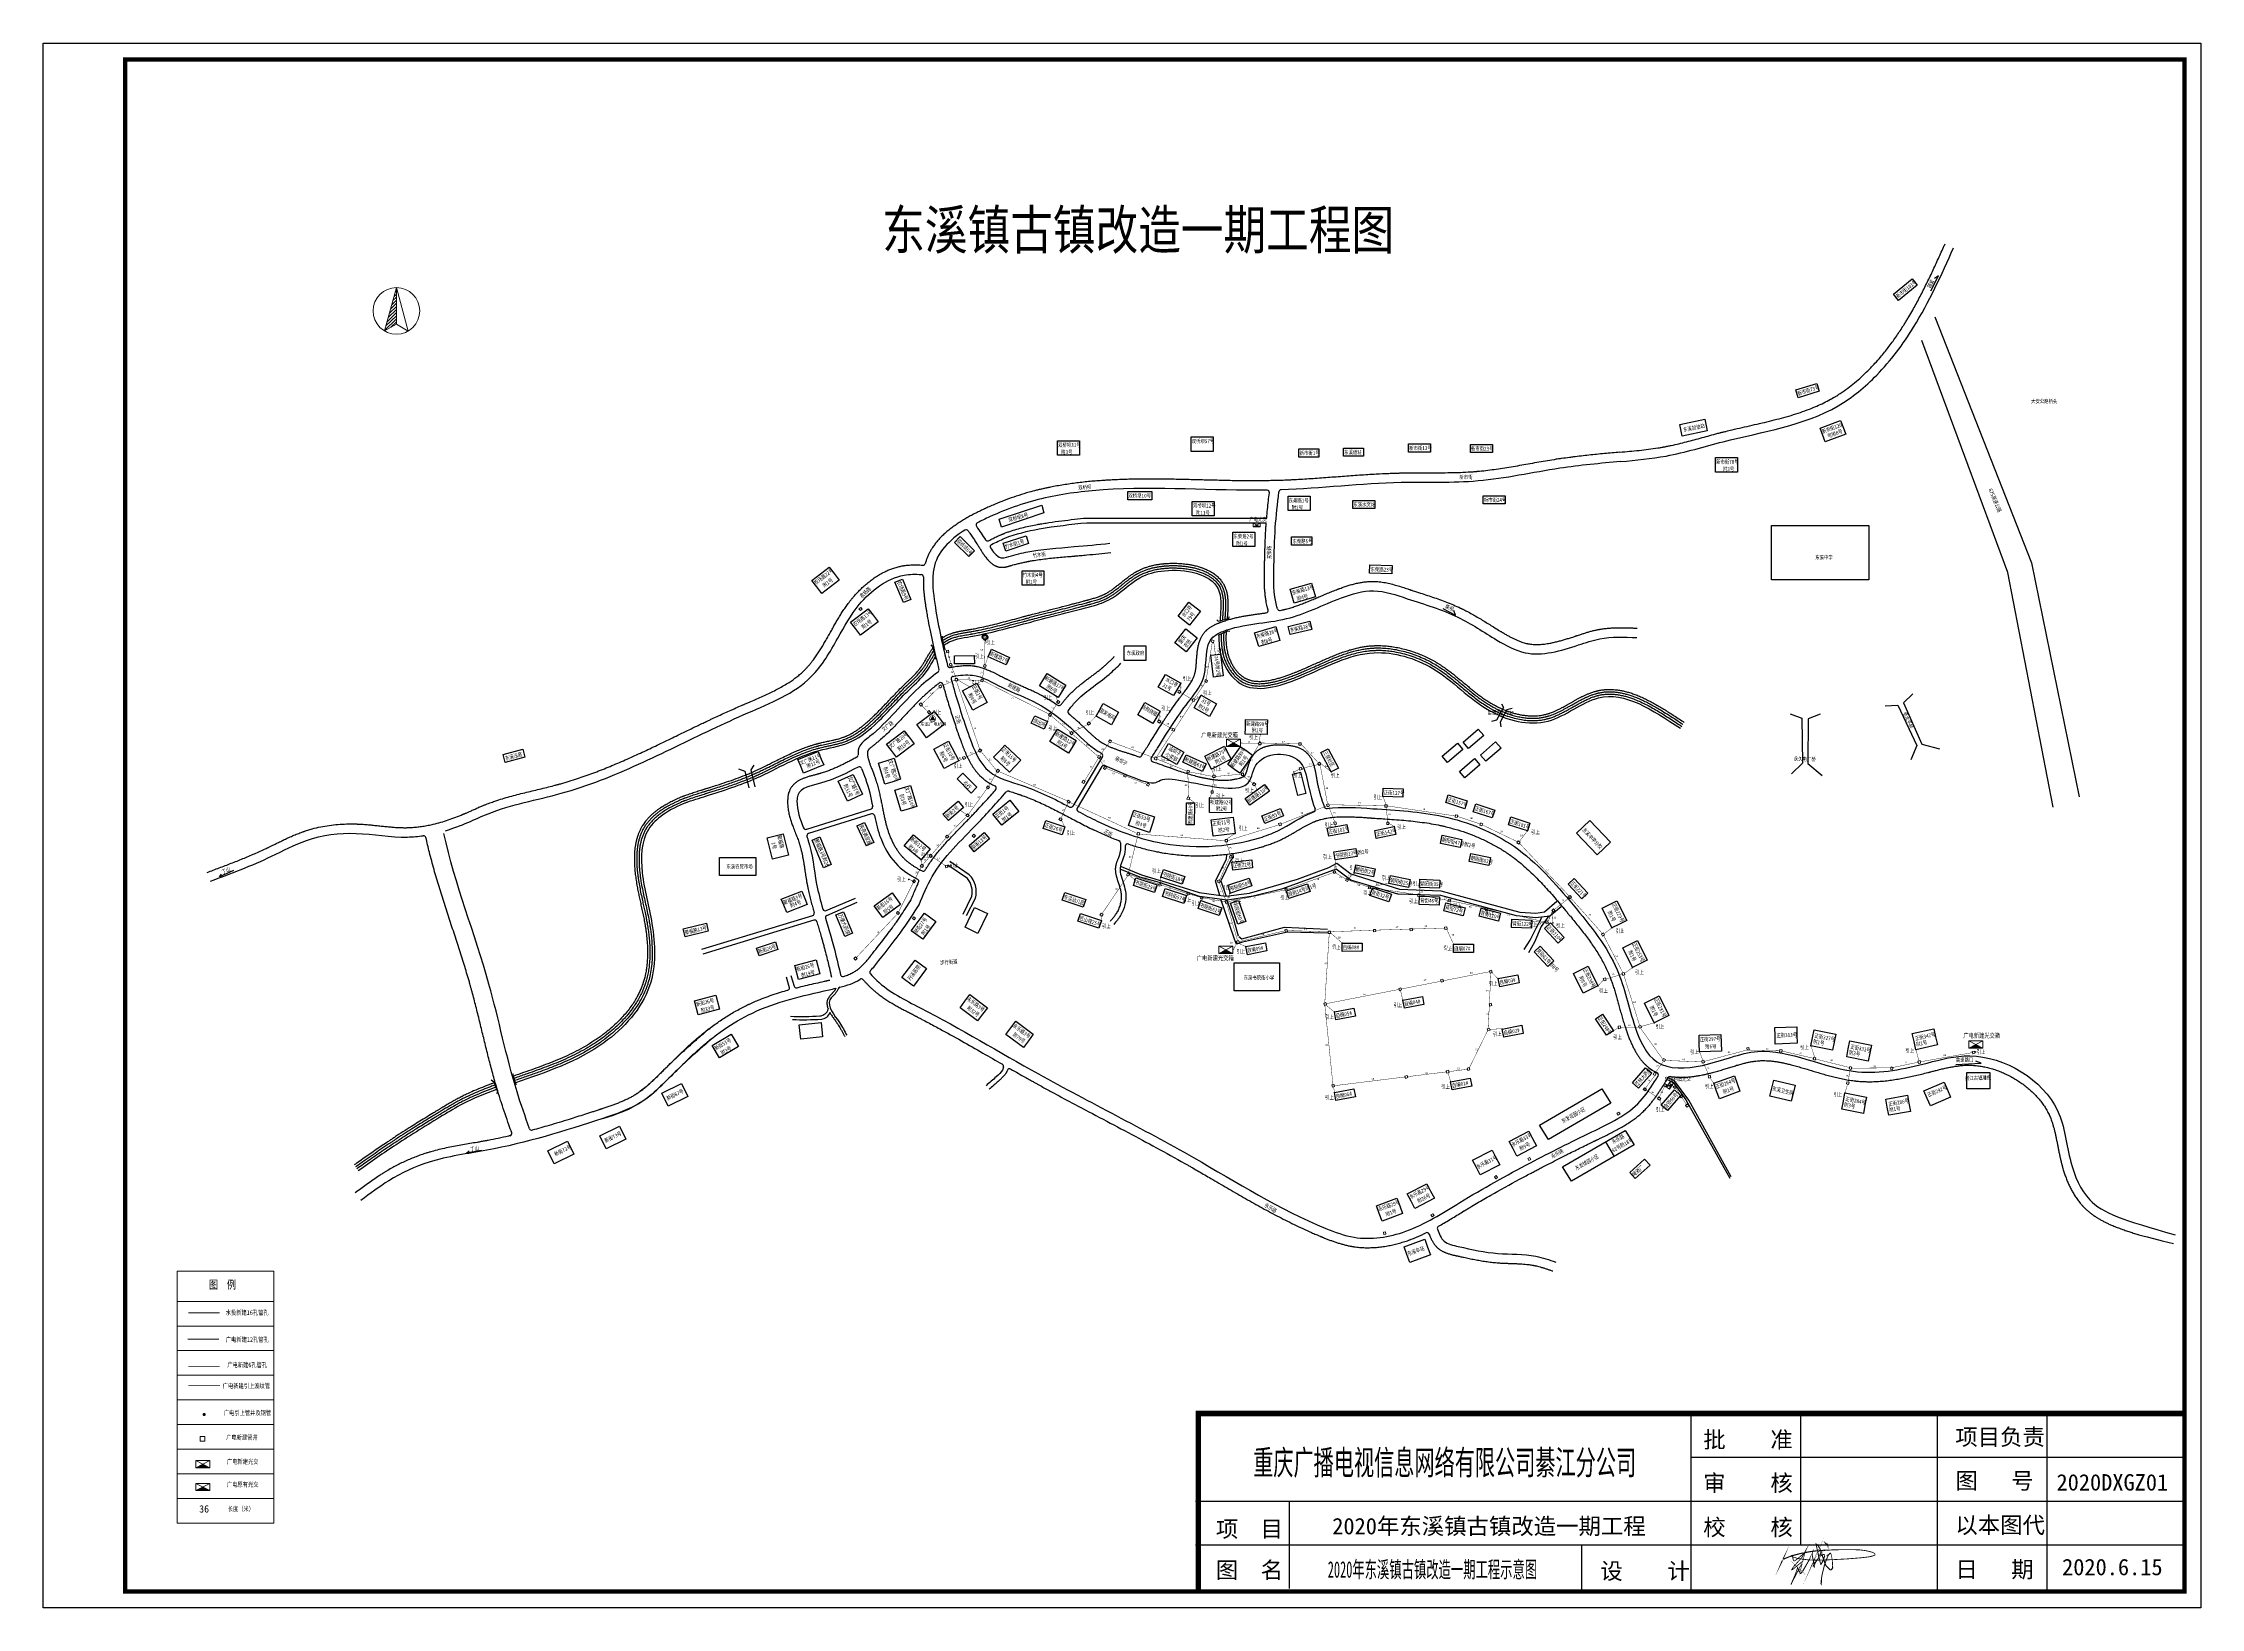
# Model space of a CAD drawing. Header units: millimetres. Extents: x 9364 to 94745, y -5033 to 1060.
# Drawn here: x 91986 to 94745, y -5033 to -3032 of the extents above; entities outside this region: 4.
import ezdxf
from ezdxf.enums import TextEntityAlignment as Align

# ---------------------------------------------------------------- set-up
doc = ezdxf.new("R2010")
doc.units = ezdxf.units.MM
doc.layers.get('0').update_dxf_attribs({"lineweight": 0})
for name, color, linetype in [('2-路缘石线', 253, 'Continuous'), ('PUB_WALL', 9, 'Continuous'), ('新建管道', 7, 'Continuous'), ('楼栋', 7, 'Continuous'), ('边框', 7, 'Continuous')]:
    doc.layers.add(name, color=color, linetype=linetype)
doc.layers.add('CQ图例及边框', color=7, linetype='Continuous', lineweight=0)
doc.styles.add('DEVICE_AT', font='', dxfattribs={"height": 3})
doc.styles.add('DEVICE_NAME', font='', dxfattribs={"height": 3})
doc.styles.add('DEVICE_TYPE', font='', dxfattribs={"height": 2.5})
doc.styles.add('HZ', font='', dxfattribs={"width": 0.8})
doc.styles.add('KT_GB2312', font='', dxfattribs={"width": 0.7})
doc.styles.get("Standard").update_dxf_attribs({"font": ''})
doc.styles.add('仿宋_GB2312', font='', dxfattribs={"width": 0.8})
doc.styles.get('DEVICE_AT').set_extended_font_data('SimSun')
doc.styles.get('DEVICE_NAME').set_extended_font_data('SimSun')
doc.styles.get('DEVICE_TYPE').set_extended_font_data('SimSun')
doc.styles.get('HZ').set_extended_font_data('SimSun')
doc.styles.get('KT_GB2312').set_extended_font_data('SimSun')
doc.styles.get('Standard').set_extended_font_data('SimSun')
doc.styles.get('仿宋_GB2312').set_extended_font_data('SimSun')

# ---------------------------------------------------------------- blocks, each defined once
blk = doc.blocks.new('t')
for p, q in [((324.95, 60.19), (324.95, 27.69)), ((344.95, 60.19), (344.95, 36.19)), ((369.95, 60.19), (369.95, 27.69)), ((389.95, 60.19), (389.95, 27.69)), ((304.95, 36.19), (304.95, 27.69))]:
    blk.add_line(p, q)
at = {"color": 7}
for p, q in [((324.95, 52.19), (414.95, 52.19)), ((234.45, 44.19), (414.95, 44.19)), ((251.52, 44.19), (251.52, 28.19)), ((234.45, 36.19), (414.95, 36.19))]:
    blk.add_line(p, q, dxfattribs=at)
at = {"color": 7, "const_width": 1}
blk.add_lwpolyline([(234.95, 27.69), (234.95, 60.19), (414.95, 60.19)], dxfattribs=at)
for points in [[(341.68, 33.36, 0.21, 0.21, 0), (341.64, 33.28, 0.21, 0.21, 0), (341.69, 33.4, 0.21, 0.21, 0), (341.87, 33.54, 0.21, 0.21, 0), (342.22, 33.74, 0.21, 0.21, 0), (343.33, 34.18, 0.21, 0.21, 0), (345.05, 34.63, 0.21, 0.21, 0), (346.71, 34.95, 0.21, 0.21, 0), (348.04, 35.12, 0.21, 0.21, 0), (350.01, 35.24, 0.18, 0.15, 0), (352.28, 35.31, 0.15, 0.15, 0), (354.69, 35.31, 0.15, 0.15, 0), (355.83, 35.27, 0.15, 0.15, 0), (356.91, 35.13, 0.15, 0.15, 0), (358.02, 34.86, 0.15, 0.12, 0), (358.47, 34.66, 0.12, 0.12, 0), (358.61, 34.47, 0.12, 0.12, 0), (358.59, 34.36, 0.12, 0.15, 0), (358.45, 34.26, 0.15, 0.18, 0), (357.94, 34.1, 0.18, 0.15, 0), (357.32, 33.98, 0.15, 0.15, 0), (355.94, 33.82, 0.15, 0.15, 0), (353.4, 33.62, 0.15, 0.15, 0), (351.09, 33.5, 0.15, 0.15, 0), (349.16, 33.43, 0.15, 0.15, 0), (347.92, 33.4, 0.15, 0.15, 0), (346.46, 33.44, 0.15, 0.15, 0), (345.21, 33.6, 0.15, 0.15, 0), (344.43, 33.72, 0.15, 0.12, 0), (343.72, 33.94, 0.12, 0.12, 0), (343.23, 34.1, 0.12, 0.12, 0), (343.33, 34.26, 0.12, 0.12, 0), (343.51, 34.31, 0.12, 0.18, 0), (343.58, 33.87, 0.18, 0.18, 0), (343.59, 33.68, 0.18, 0.15, 0), (343.68, 33.41, 0.15, 0.15, 0), (343.76, 33.25, 0.15, 0.15, 0), (343.8, 33.24, 0.15, 0.15, 0), (344.04, 33.36, 0.15, 0.15, 0), (344.26, 33.51, 0.15, 0.15, 0), (344.71, 33.88, 0.15, 0.15, 0), (345.55, 34.61, 0.15, 0.15, 0), (345.61, 34.49, 0.15, 0.21, 0), (345.63, 34.6, 0.21, 0.21, 0), (345.5, 34.38, 0.21, 0.21, 0), (345.45, 34.27, 0.21, 0.15, 0), (345.26, 33.94, 0.15, 0.15, 0), (343.68, 32.17, 0.15, 0.15, 0), (343.39, 31.74, 0.15, 0.15, 0), (343.36, 31.7, 0.15, 0.15, 0), (343.37, 31.63, 0.15, 0.15, 0), (343.55, 31.7, 0.15, 0.15, 0), (345.16, 33.03, 0.15, 0.15, 0), (345.33, 33.09, 0.15, 0.15, 0), (345.36, 33.08, 0.15, 0.15, 0), (345.38, 33.15, 0.15, 0.15, 0), (345.35, 33.02, 0.15, 0.18, 0), (343.7, 29.91, 0.18, 0.18, 0), (343.4, 29.32, 0.18, 0.18, 0), (343.23, 28.92, 0.18, 0.15, 0), (344.02, 30.79, 0.15, 0.12, 0), (344.45, 32.07, 0.12, 0.12, 0), (344.42, 32.1, 0.12, 0.12, 0), (344.51, 32.02, 0.12, 0.21, 0), (344.51, 31.86, 0.21, 0.21, 0), (344.89, 31.02, 0.21, 0.21, 0), (344.98, 30.98, 0.21, 0.21, 0), (345.07, 31.02, 0.21, 0.21, 0), (345.33, 31.31, 0.21, 0.18, 0), (346.43, 33.21, 0.18, 0.18, 0), (346.64, 33.6, 0.18, 0.18, 0), (347.1, 34.57, 0.18, 0.18, 0), (347.08, 34.5, 0.18, 0.18, 0), (347.37, 33.01, 0.18, 0.207, 0), (347.55, 32.08, 0.18, 0.207, 0)], [(347.4, 32.19, 0.18, 0.24, 0), (347.47, 32.58, 0.24, 0.24, 0), (347.72, 33.02, 0.24, 0.24, 0), (347.44, 32.7, 0.12, 0.12, 0), (347.41, 33.01, 0.12, 0.12, 0), (347.43, 32.92, 0.12, 0.12, 0), (347.47, 32.92, 0.12, 0.12, 0), (347.36, 33.28, 0.12, 0.12, 0), (347.48, 33.46, 0.15, 0.15, 0), (347.35, 33.18, 0.15, 0.15, 0), (347.64, 33.86, 0.15, 0.15, 0), (347.75, 34.15, 0.15, 0.15, 0), (347.89, 34.49, 0.15, 0.15, 0), (348.11, 34.85, 0.15, 0.15, 0), (348.52, 35.14, 0.15, 0.15, 0), (348.69, 35.15, 0.15, 0.15, 0), (348.78, 35.06, 0.15, 0.15, 0), (348.65, 34.72, 0.15, 0.15, 0), (348.53, 34.42, 0.15, 0.15, 0), (348.4, 34.13, 0.15, 0.15, 0), (348.23, 33.76, 0.15, 0.24, 0), (347.67, 32.95, 0.15, 0.15, 0), (348.43, 34.01, 0.15, 0.15, 0), (348.72, 34.21, 0.15, 0.15, 0), (348.97, 34.34, 0.15, 0.15, 0), (349.22, 34.47, 0.15, 0.15, 0), (349.23, 34.47, 0.15, 0.15, 0), (349.39, 34.32, 0.15, 0.15, 0), (349.4, 34.25, 0.15, 0.21, 0), (349.23, 33.62, 0.21, 0.21, 0), (348.9, 32.94, 0.21, 0.21, 0), (348.69, 32.61, 0.21, 0.21, 0)], [(348.76, 32.61, 0.123, 0.12, 0), (348.66, 32.59, 0.12, 0.12, 0), (348.64, 32.71, 0.15, 0.21, 0), (348.31, 34.01, 0.21, 0.15, 0), (347.8, 36.39, 0.15, 0.21, 0), (347.97, 36.23, 0.21, 0.21, 0), (348.22, 36, 0.21, 0.21, 0), (348.34, 35.8, 0.21, 0.21, 0), (348.52, 35.49, 0.21, 0.21, 0), (349.46, 32.78, 0.21, 0.21, 0), (349.61, 32.43, 0.21, 0.21, 0), (350.34, 31.67, 0.21, 0.21, 0), (350.44, 31.63, 0.21, 0.21, 0), (350.53, 31.61, 0.15, 0.24, 0), (350.64, 31.69, 0.24, 0.24, 0), (350.77, 31.87, 0.24, 0.24, 0), (350.83, 31.96, 0.24, 0.15, 0), (350.84, 32.37, 0.15, 0.15, 0), (350.8, 33.1, 0.15, 0.12, 0), (350.68, 33.96, 0.12, 0.12, 0), (350.57, 34.46, 0.12, 0.12, 0), (350.47, 34.61, 0.12, 0.12, 0)], [(350.52, 34.55, 0.12, 0.12, 0), (350.45, 34.69, 0.12, 0.12, 0), (350.39, 34.72, 0.15, 0.24, 0), (350.29, 34.57, 0.24, 0.24, 0), (350.45, 34.66, 0.15, 0.15, 0), (350.3, 34.57, 0.24, 0.18, 0), (350.18, 34.47, 0.18, 0.18, 0), (350.06, 34.33, 0.18, 0.18, 0), (349.85, 33.86, 0.18, 0.18, 0), (349.35, 32.52, 0.18, 0.18, 0), (348.92, 30.76, 0.18, 0.18, 0), (348.77, 29.86, 0.15, 0.226, 0), (348.72, 29.08, 0.15, 0.15, 0)]]:
    blk.add_lwpolyline(points, format="xyseb")
for points, const_width in [([(349.99, 36.06), (349.78, 36.27), (349.48, 36.54), (349.47, 36.56), (349.78, 36.27), (349.94, 36.14), (349.97, 36.1), (349.97, 36), (349.94, 36.11)], 0.18), ([(347.59, 32.15), (347.51, 32.1), (347.39, 32.23), (347.33, 33.26)], 0.15), ([(348.69, 29.16), (348.76, 29.03), (348.84, 30.28)], 0.18)]:
    blk.add_lwpolyline(points, dxfattribs=dict(const_width=const_width))
at = {"color": 7, "style": 'DEVICE_AT'}
for s, p in [('批    准', (327.21, 53.91)), ('项目负责', (373.26, 54.4)), ('审    核', (327.21, 46.01)), ('图   号', (373.26, 46.4)), ('项  目', (238.16, 37.6)), ('校    核', (327.21, 37.91)), ('以本图代', (373.26, 38.31)), ('图  名 ', (238.16, 30.09)), ('设    计', (308.4, 29.91)), ('日   期', (373.26, 30.21))]:
    blk.add_text(s, height=3, dxfattribs=at).set_placement(p)
at = {"style": 'HZ'}
for tag, height, width, p in [('重庆广播电视网络传输公司规划设计院', 5.5, 0.65, (280.95, 48.99)), ('设计', 3.5, 0.7, (348.25, 29.88))]:
    blk.add_attdef(tag, text='', height=height, dxfattribs=dict(at, width=width)).set_placement(p, align=Align.CENTER)
at = {"style": 'DEVICE_AT'}
for tag, p in [('批准', (357.59, 53.95)), ('项目负责', (401.94, 53.73)), ('审核', (357.59, 46.09)), ('图号', (401.94, 46.11)), ('项目', (288.05, 38.12)), ('校核', (357.59, 38.48)), ('以本图代', (401.94, 38.11)), ('图名', (277.73, 30.21)), ('日期', (401.94, 30.64))]:
    blk.add_attdef(tag, text='', height=3, dxfattribs=at).set_placement(p, align=Align.CENTER)
blk = doc.blocks.new('*T85')
at = {"color": 0, "linetype": 'ByBlock', "lineweight": -2, "transparency": 16777216}
for p, q in [((0, 0), (123.5, 0)), ((0, 0), (0, -322)), ((123.5, 0), (123.5, -322)), ((0, -38.5), (123.5, -38.5)), ((0, -70), (123.5, -70)), ((0, -101.5), (123.5, -101.5)), ((0, -133), (123.5, -133)), ((0, -164.5), (123.5, -164.5)), ((0, -196), (123.5, -196)), ((0, -227.5), (123.5, -227.5)), ((0, -259), (123.5, -259)), ((0, -290.5), (123.5, -290.5)), ((0, -322), (123.5, -322))]:
    blk.add_line(p, q, dxfattribs=at)
blk = doc.blocks.new('分前端')
at = {"lineweight": -3}
h = blk.add_hatch(color=3, dxfattribs=at)
h.paths.add_polyline_path([(0, 1.9), (-1.7, -1), (0, 0)])
h.paths.add_polyline_path([(0, 0), (1.7, -1), (0, 1.9), (0, 1.9)])
h.paths.add_polyline_path([(-1.7, -1), (1.7, -1), (0, 0)])
at = {"lineweight": -3, "const_width": 0.375}
blk.add_lwpolyline([(0, -2.1, 1), (0, 2.1, 1), (0, -2.1)], format="xyb", dxfattribs=at)
blk.add_lwpolyline([(0, 1.9), (-1.7, -1), (1.7, -1), (0, 1.9)], dxfattribs=at)
at = {"color": 2, "lineweight": -3, "const_width": 0.188}
for points in [[(0, 0), (-1.7, -1)], [(0, 0), (0, 1.9)], [(0, 0), (1.7, -1)]]:
    blk.add_lwpolyline(points, dxfattribs=at)
at = {"style": 'DEVICE_TYPE', "width": 0.7, "flags": 9}
blk.add_attdef('DEVICE_TYPE', text='', height=1.5, dxfattribs=at).set_placement((0, 3.7), align=Align.MIDDLE_CENTER)
at = {"color": 3, "style": 'DEVICE_NAME', "width": 0.6}
blk.add_attdef('DEVICE_NAME', text='', height=3, dxfattribs=at).set_placement((0, -4.5), align=Align.MIDDLE)
at = {"style": 'DEVICE_AT', "width": 0.7, "flags": 1}
blk.add_attdef('DEVICE_AT', text='', height=1.5, dxfattribs=at).set_placement((0, -7.2), align=Align.MIDDLE)
blk = doc.blocks.new('指北针')
for p, q in [((-4.24, 0.03), (4.36, 2.31)), ((-4.24, 0.03), (4.34, -2.33)), ((2.96, -0.01), (-4.24, 0.03)), ((-4.17, 0.01), (-4.19, 0.03)), ((-3.34, -0.22), (-3.58, 0.02)), ((-2.5, -0.45), (-2.97, 0.02)), ((-1.67, -0.68), (-2.36, 0.02)), ((-0.83, -0.91), (-1.75, 0.01)), ((0.01, -1.14), (-1.14, 0.01)), ((0.84, -1.37), (-0.53, 0.01)), ((1.68, -1.6), (0.08, 0.01)), ((2.51, -1.83), (0.7, 0)), ((3.35, -2.06), (1.31, 0)), ((2.96, -0.01), (4.36, 2.31)), ((4.19, -2.29), (1.92, 0)), ((3.6, -1.09), (2.53, 0)), ((4.34, -2.33), (2.96, -0.01))]:
    blk.add_line(p, q)
blk.add_circle((0.37, 0.01), 4.61)
at = {"style": 'KT_GB2312', "width": 0.7}
blk.add_attdef('北', text='', height=2, rotation=90, dxfattribs=at).set_placement((-5.98, -0.09), align=Align.MIDDLE_CENTER)

msp = doc.modelspace()

# ---------------------------------------------------------------- linework, layer by layer
at = {"color": 3}
for p, q in [((93542.4, -3645.8), (93533.5, -3650.4)), ((93533.5, -3645.8), (93542.4, -3650.4)), ((94067.2, -4359.5), (94066, -4369.4)), ((94062.2, -4366.9), (94071, -4362)), ((92199, -4873.7), (92181.1, -4882.9)), ((92181.1, -4873.7), (92199, -4882.9))]:
    msp.add_line(p, q, dxfattribs=at)
at = {"color": 1}
for p, q in [((93517.2, -3922.2), (93499.3, -3931.4)), ((93499.3, -3922.2), (93517.2, -3931.4)), ((93507.4, -4186.8), (93489.5, -4196)), ((93489.5, -4186.8), (93507.4, -4196)), ((94466.5, -4307.8), (94448.6, -4317)), ((94448.6, -4307.8), (94466.5, -4317)), ((92199, -4844.5), (92181.1, -4853.7)), ((92181.1, -4844.5), (92199, -4853.7))]:
    msp.add_line(p, q, dxfattribs=at)
at = {"color": 3}
for points in [[(93537.9, -3650.4, 8.93, 0, 0), (93537.9, -3648.1, 0, 0, 0)], [(94068.5, -4365.7, 8.93, 0, 0), (94066.6, -4364.4, 0, 0, 0)], [(92190.1, -4882.9, 17.9, 0, 0), (92190.1, -4878.3, 0, 0, 0)]]:
    msp.add_lwpolyline(points, format="xyseb", dxfattribs=at)
for points in [[(93533.5, -3645.8), (93542.4, -3645.8), (93542.4, -3650.4), (93533.5, -3650.4)], [(94062.2, -4366.9), (94067.2, -4359.5), (94071, -4362), (94066, -4369.4)], [(92181.1, -4873.7), (92199, -4873.7), (92199, -4882.9), (92181.1, -4882.9)]]:
    msp.add_lwpolyline(points, close=True, dxfattribs=at)
for points in [[(93029.3, -3755.4), (93031.5, -3753.5), (93033.4, -3755.8), (93031.3, -3757.6)], [(93481.1, -3795), (93483.7, -3796.1), (93482.4, -3798.9), (93479.8, -3797.7)], [(93189.4, -3826.4), (93192.1, -3827.3), (93191.1, -3830.2), (93188.4, -3829.2)], [(93152.3, -3844.4), (93155.1, -3844.4), (93155.1, -3847.4), (93152.3, -3847.4)], [(93185.5, -3845.3), (93188.3, -3845.7), (93187.8, -3848.7), (93185, -3848.2)], [(93273.3, -3888.8), (93275.6, -3890.5), (93273.7, -3892.9), (93271.5, -3891.1)], [(93161.8, -3945.1), (93164.5, -3944), (93165.6, -3946.8), (93162.9, -3947.9)], [(93184, -3934.4), (93186.2, -3936.2), (93184.3, -3938.5), (93182.1, -3936.7)], [(93206.7, -3960.4), (93208.9, -3962.2), (93207, -3964.5), (93204.8, -3962.7)], [(93192.2, -3983.6), (93194.1, -3981.5), (93196.4, -3983.5), (93194.5, -3985.6)], [(93295.4, -4002.3), (93297, -3999.9), (93299.5, -4001.6), (93297.9, -4003.9)], [(93449.7, -3995.8), (93452.3, -3996.7), (93451.4, -3999.6), (93448.7, -3998.6)], [(93479.5, -3988.1), (93482.3, -3988.1), (93482.3, -3991.1), (93479.5, -3991.1)], [(93166.1, -4019.5), (93168, -4017.4), (93170.2, -4019.4), (93168.3, -4021.5)], [(93284.9, -4024.9), (93286.4, -4022.5), (93289, -4024), (93287.5, -4026.5)], [(93627.3, -4005.7), (93629.9, -4004.5), (93631.2, -4007.2), (93628.6, -4008.4)], [(93636.4, -4028.2), (93639.2, -4027.6), (93639.8, -4030.5), (93637, -4031.1)], [(93702, -4005.8), (93704.8, -4005.8), (93704.8, -4008.8), (93702, -4008.8)], [(93704.2, -4028.1), (93707, -4028.1), (93707, -4031.1), (93704.2, -4031.1)], [(93792.3, -4018.8), (93795.1, -4019.3), (93794.4, -4022.3), (93791.7, -4021.7)], [(93139.9, -4046.8), (93141.6, -4044.6), (93144, -4046.4), (93142.2, -4048.6)], [(93174.1, -4045.7), (93176, -4043.6), (93178.2, -4045.6), (93176.3, -4047.7)], [(93385.7, -4041), (93388.4, -4041.9), (93387.5, -4044.8), (93384.8, -4043.9)], [(93497.8, -4050.3), (93500.6, -4050.3), (93500.6, -4053.3), (93497.8, -4053.3)], [(93566, -4030), (93568.6, -4029), (93569.7, -4031.8), (93567.1, -4032.9)], [(93824.5, -4029.1), (93827.1, -4030.3), (93825.9, -4033), (93823.3, -4031.9)], [(93872.5, -4052.1), (93874.8, -4053.7), (93873, -4056.2), (93870.7, -4054.5)], [(93109.5, -4082), (93111.8, -4083.8), (93109.9, -4086.1), (93107.7, -4084.4)], [(93118.9, -4071.1), (93120.8, -4069.1), (93123, -4071.1), (93121.1, -4073.2)], [(93503.1, -4071.4), (93505.8, -4070.5), (93506.7, -4073.3), (93504, -4074.2)], [(93099.5, -4101.8), (93101.7, -4103.6), (93099.8, -4105.9), (93097.6, -4104.2)], [(93372.6, -4093.2), (93375.3, -4094.1), (93374.3, -4096.9), (93371.6, -4096)], [(93917.4, -4139), (93919.3, -4141.1), (93917.1, -4143.1), (93915.2, -4141)], [(93938.9, -4121.9), (93940.7, -4124.1), (93938.4, -4126), (93936.6, -4123.8)], [(93077.1, -4144.7), (93078.7, -4142.4), (93081.2, -4144), (93079.6, -4146.4)], [(93097.6, -4151.3), (93099.4, -4149.1), (93101.7, -4151), (93099.9, -4153.2)], [(93338.9, -4144.5), (93341.4, -4145.8), (93340, -4148.5), (93337.5, -4147.1)], [(93980.3, -4173.7), (93978.8, -4171.3), (93981.3, -4169.7), (93982.8, -4172.1)], [(93022.7, -4202.3), (93024.7, -4200.3), (93026.8, -4202.4), (93024.8, -4204.4)], [(94005, -4221.2), (94007.7, -4220.2), (94008.7, -4223), (94006.1, -4224)], [(93981.1, -4228.2), (93983.8, -4227.3), (93984.7, -4230.2), (93982.1, -4231.1)], [(94000, -4289.2), (94002.8, -4288.6), (94003.5, -4291.5), (94000.7, -4292.2)], [(94026.4, -4288.8), (94029.2, -4288), (94030, -4290.9), (94027.3, -4291.7)], [(94058.1, -4330.3), (94060.6, -4331.5), (94059.4, -4334.2), (94056.8, -4333.1)], [(94164.6, -4316.7), (94167.3, -4316.2), (94167.9, -4319.1), (94165.1, -4319.7)], [(94207, -4318.9), (94209.8, -4319.3), (94209.4, -4322.3), (94206.6, -4321.9)], [(94250.4, -4328.7), (94253, -4329.6), (94252.1, -4332.4), (94249.4, -4331.5)], [(94046.3, -4348.3), (94048.8, -4349.5), (94047.5, -4352.2), (94045, -4351)], [(94107.2, -4333.2), (94109.9, -4332.6), (94110.5, -4335.6), (94107.8, -4336.1)], [(94115.2, -4352.7), (94117.9, -4351.7), (94118.9, -4354.5), (94116.3, -4355.5)], [(94296.5, -4340.5), (94299.2, -4341.3), (94298.4, -4344.2), (94295.7, -4343.4)], [(94349.2, -4340.9), (94351.9, -4341.7), (94351.1, -4344.6), (94348.4, -4343.8)], [(94383.5, -4333.6), (94386.3, -4333.1), (94386.8, -4336.1), (94384.1, -4336.6)], [(94032.2, -4370), (94033.9, -4367.7), (94036.3, -4369.5), (94034.6, -4371.8)], [(94050.6, -4381.7), (94052.3, -4379.5), (94054.7, -4381.3), (94052.9, -4383.6)], [(94058.4, -4364.8), (94060.1, -4362.5), (94062.5, -4364.4), (94060.8, -4366.6)], [(94292.8, -4360), (94295.6, -4360.6), (94294.9, -4363.6), (94292.2, -4362.9)], [(93998.7, -4400.2), (94001.2, -4398.9), (94002.6, -4401.6), (94000.1, -4402.9)], [(93884.7, -4458.1), (93887.2, -4456.8), (93888.6, -4459.5), (93886.1, -4460.8)], [(93841.9, -4481.7), (93844.1, -4480), (93845.9, -4482.3), (93843.7, -4484.1)], [(93699.9, -4552.4), (93702.6, -4551.8), (93703.2, -4554.8), (93700.5, -4555.3)], [(93760.8, -4530.4), (93763.1, -4528.8), (93764.8, -4531.2), (93762.5, -4532.9)]]:
    msp.add_lwpolyline(points, close=True)
at = {"color": 1}
for points, const_width in [([(93190.3, -3796, 1), (93191.3, -3796, 1)], 1), ([(93193.8, -3816.5, 1), (93194.8, -3816.5, 1)], 1), ([(93484.8, -3814, 1), (93485.8, -3814, 1)], 1), ([(93170.4, -3855.2, 1), (93171.4, -3855.2, 1)], 1), ([(93440.3, -3850.3, 1), (93441.3, -3850.3, 1)], 1), ([(93122.7, -3889.3, 1), (93123.7, -3889.3, 1)], 1), ([(93281.2, -3867.3, 1), (93282.2, -3867.3, 1)], 1), ([(93413.3, -3888.1, 1), (93414.3, -3888.1, 1)], 1), ([(93466.6, -3865.9, 1), (93467.6, -3865.9, 1)], 1), ([(93270, -3899.5, 1), (93271, -3899.5, 1)], 1), ([(93332.1, -3892.5, 1), (93333.1, -3892.5, 1)], 1), ([(93542, -3915.9, 1), (93543, -3915.9, 1)], 1), ([(93415.5, -3943.4, 1), (93416.5, -3943.4, 1)], 1), ([(93156.4, -3949.5, 1), (93157.4, -3949.5, 1)], 1), ([(93480, -3959.8, 1), (93481, -3959.8, 1)], 1), ([(93584.9, -3963.9, 1), (93585.9, -3963.9, 1)], 1), ([(93632.8, -3963.9, 1), (93633.8, -3963.9, 1)], 1), ([(93477.2, -3997, 1), (93478.2, -3997, 1)], 1), ([(93537.6, -3987, 1), (93538.6, -3987, 1)], 1), ([(93698.9, -3995.3, 1), (93699.9, -3995.3, 1)], 1), ([(93158.1, -4012.9, 1), (93159.1, -4012.9, 1)], 1), ([(93458, -4003.6, 1), (93459, -4003.6, 1)], 1), ([(93291.5, -4034.2, 1), (93292.5, -4034.2, 1)], 1), ([(93509.7, -4042.6, 1), (93510.7, -4042.6, 1)], 1), ([(93638.5, -4033.7, 1), (93639.5, -4033.7, 1)], 1), ([(93713.4, -4033.8, 1), (93714.4, -4033.8, 1)], 1), ([(93883.6, -4039.3, 1), (93884.6, -4039.3, 1)], 1), ([(93108.2, -4076.3, 1), (93109.2, -4076.3, 1)], 1), ([(93143.9, -4084.7, 1), (93144.9, -4084.7, 1)], 1), ([(93506.4, -4078.9, 1), (93507.4, -4078.9, 1)], 1), ([(93638.3, -4076.1, 1), (93639.3, -4076.1, 1)], 1), ([(93092.5, -4101.4, 1), (93093.5, -4101.4, 1)], 1), ([(93381.3, -4101.5, 1), (93382.3, -4101.5, 1)], 1), ([(93414.6, -4098.9, 1), (93415.6, -4098.9, 1)], 1), ([(93662.2, -4093.1, 1), (93663.2, -4093.1, 1)], 1), ([(93706.3, -4106, 1), (93707.3, -4106, 1)], 1), ([(93746.3, -4111.6, 1), (93747.3, -4111.6, 1)], 1), ([(93447.5, -4122.5, 1), (93448.5, -4122.5, 1)], 1), ([(93466.1, -4128.4, 1), (93467.1, -4128.4, 1)], 1), ([(93503.1, -4118.9, 1), (93504.1, -4118.9, 1)], 1), ([(93504, -4131.9, 1), (93505, -4131.9, 1)], 1), ([(93575.5, -4118.2, 1), (93576.5, -4118.2, 1)], 1), ([(93685.9, -4114.1, 1), (93686.9, -4114.1, 1)], 1), ([(93745.4, -4125.8, 1), (93746.4, -4125.8, 1)], 1), ([(93785.4, -4134.1, 1), (93786.4, -4134.1, 1)], 1), ([(93339.1, -4154.2, 1), (93340.1, -4154.2, 1)], 1), ([(93830.5, -4141.2, 1), (93831.5, -4141.2, 1)], 1), ([(93889.1, -4154.7, 1), (93890.1, -4154.7, 1)], 1), ([(93916.2, -4156.9, 1), (93917.2, -4156.9, 1)], 1), ([(93991.8, -4163.3, 1), (93992.8, -4163.3, 1)], 1), ([(93523.5, -4187.2, 1), (93524.5, -4187.2, 1)], 1), ([(93646.7, -4182.6, 1), (93647.7, -4182.8, 1)], 1), ([(93789.2, -4184.2, 1), (93790.2, -4184.4, 1)], 1), ([(94017.9, -4214.1, 1), (94018.9, -4214.1, 1)], 1), ([(93846.2, -4228.1, 1), (93847.2, -4228.1, 1)], 1), ([(93973.9, -4237.6, 1), (93974.9, -4237.6, 1)], 1), ([(93636.8, -4270.7, 1), (93637.8, -4270.7, 1)], 1), ([(93724.3, -4255.7, 1), (93725.3, -4255.7, 1)], 1), ([(93851.4, -4292.7, 1), (93852.4, -4292.7, 1)], 1), ([(93993.6, -4295, 1), (93994.6, -4295, 1)], 1), ([(94045.8, -4284.7, 1), (94046.8, -4284.7, 1)], 1), ([(94103.8, -4321.7, 1), (94104.8, -4321.7, 1)], 1), ([(94246.3, -4314.3, 1), (94247.3, -4314.3, 1)], 1), ([(94380.5, -4319.1, 1), (94381.5, -4319.1, 1)], 1), ([(94456.7, -4321.9, 1), (94457.7, -4321.9, 1)], 1), ([(93785.4, -4360, 1), (93786.4, -4360, 1)], 1), ([(93636.8, -4373.8, 1), (93637.8, -4373.8, 1)], 1), ([(94122, -4362, 1), (94123, -4362, 1)], 1), ([(94289.8, -4374.4, 1), (94290.8, -4374.4, 1)], 1), ([(94054.9, -4389.9, 1), (94055.9, -4389.9, 1)], 1), ([(92190.9, -4785.6, 1), (92192.9, -4785.6, 1)], 2)]:
    msp.add_lwpolyline(points, format="xyb", close=True, dxfattribs=dict(at, const_width=const_width))
at = {"color": 6}
for points in [[(93140.9, -3808.6), (93143.7, -3808.1), (93144.2, -3811.1), (93141.5, -3811.6)], [(93144.9, -3825.6), (93147.7, -3825.1), (93148.3, -3828.1), (93145.5, -3828.6)], [(93131.4, -3854.1), (93133.8, -3852.6), (93135.3, -3855.2), (93132.9, -3856.7)], [(93438.5, -3859.5), (93441, -3861), (93439.4, -3863.5), (93437, -3862.1)], [(93472.5, -3845.8), (93475.1, -3846.9), (93474, -3849.7), (93471.4, -3848.6)], [(93106.4, -3877.4), (93108.6, -3875.6), (93110.4, -3878), (93108.2, -3879.7)], [(93116.8, -3887.2), (93119.1, -3885.5), (93120.9, -3887.8), (93118.7, -3889.6)], [(93282.1, -3874.6), (93283.9, -3872.4), (93286.2, -3874.2), (93284.5, -3876.5)], [(93456.5, -3870), (93459.1, -3871.1), (93457.9, -3873.9), (93455.3, -3872.8)], [(93299, -3914.1), (93301.1, -3912.3), (93303.1, -3914.5), (93301, -3916.4)], [(93323.3, -3899.9), (93325.2, -3902), (93323, -3904.1), (93321.1, -3902)], [(93412.8, -3897.4), (93415.2, -3898.9), (93413.6, -3901.4), (93411.2, -3900)], [(93430.7, -3907.9), (93433.3, -3909), (93432.2, -3911.8), (93429.5, -3910.7)], [(93335.8, -3942.8), (93338.4, -3944.1), (93337, -3946.8), (93334.5, -3945.4)], [(93350, -3922.7), (93352.4, -3924.1), (93350.9, -3926.7), (93348.4, -3925.3)], [(93408.1, -3944.7), (93410.6, -3946), (93409.3, -3948.7), (93406.8, -3947.4)], [(93540, -3927.4), (93542.2, -3925.6), (93544.1, -3928), (93541.8, -3929.7)], [(93591.8, -3926.6), (93594.6, -3926.6), (93594.6, -3929.6), (93591.8, -3929.6)], [(93343.2, -3956.7), (93345.7, -3958), (93344.3, -3960.7), (93341.8, -3959.4)], [(93369, -3966.8), (93371.5, -3968.1), (93370.2, -3970.7), (93367.6, -3969.4)], [(93449.4, -3961.5), (93452.1, -3962.4), (93451.1, -3965.2), (93448.4, -3964.3)], [(93481.8, -3968.2), (93484.6, -3968.2), (93484.6, -3971.2), (93481.8, -3971.2)], [(93518.3, -3965.3), (93521.1, -3965.3), (93521.1, -3968.3), (93518.3, -3968.3)], [(93592.3, -3958.8), (93595, -3957.8), (93596, -3960.7), (93593.3, -3961.6)], [(93616, -3953.3), (93618.1, -3951.4), (93620.1, -3953.7), (93617.9, -3955.6)], [(93315.9, -3974.5), (93318.4, -3975.8), (93317, -3978.5), (93314.5, -3977.2)], [(93398.2, -3978.2), (93400.7, -3979.5), (93399.4, -3982.2), (93396.8, -3980.9)], [(93534.4, -3977.6), (93536.7, -3979.4), (93534.9, -3981.7), (93532.6, -3980)], [(93139.5, -4083.7), (93142.2, -4082.9), (93143.1, -4085.7), (93140.4, -4086.6)], [(93412.4, -4107.3), (93415.1, -4106.4), (93416.1, -4109.3), (93413.4, -4110.1)], [(93487.6, -4102.9), (93490.3, -4102), (93491.2, -4104.8), (93488.5, -4105.7)], [(93635.7, -4091), (93638.4, -4090.2), (93639.3, -4093), (93636.6, -4093.9)], [(93652.8, -4100), (93655.3, -4101.3), (93654, -4103.9), (93651.4, -4102.7)], [(93681.2, -4109.9), (93683.9, -4110.6), (93683.2, -4113.5), (93680.4, -4112.8)], [(93448.3, -4118.8), (93451, -4117.9), (93451.9, -4120.7), (93449.3, -4121.6)], [(93466.8, -4123.1), (93469.5, -4123.8), (93468.7, -4126.7), (93466, -4125.9)], [(93497.5, -4129.3), (93500.1, -4128.5), (93501.1, -4131.3), (93498.4, -4132.2)], [(93573.8, -4113.5), (93576.5, -4112.6), (93577.4, -4115.5), (93574.7, -4116.3)], [(93744.3, -4119.7), (93747.1, -4120.2), (93746.5, -4123.1), (93743.7, -4122.6)], [(93783.2, -4126.5), (93786, -4127.1), (93785.3, -4130.1), (93782.5, -4129.4)], [(93830.4, -4136.9), (93833.2, -4137.5), (93832.6, -4140.4), (93829.8, -4139.9)], [(93573.8, -4165.9), (93576.5, -4165), (93577.4, -4167.9), (93574.7, -4168.8)], [(93687.1, -4165.5), (93689.9, -4165.2), (93690.3, -4168.1), (93687.5, -4168.5)], [(93733.9, -4164.1), (93736.7, -4163.7), (93737.1, -4166.7), (93734.3, -4167)], [(93907.3, -4155.3), (93910, -4154.4), (93910.9, -4157.3), (93908.2, -4158.2)], [(93512.1, -4180.4), (93514.8, -4179.5), (93515.8, -4182.3), (93513.1, -4183.2)], [(93629.4, -4167.3), (93632.2, -4167.3), (93632.2, -4170.3), (93629.4, -4170.3)], [(93835.6, -4218.2), (93838.3, -4217.4), (93839.2, -4220.2), (93836.5, -4221.1)], [(93719.5, -4240.7), (93722.2, -4239.8), (93723.1, -4242.7), (93720.4, -4243.6)], [(93773.2, -4229.7), (93775.9, -4228.8), (93776.8, -4231.7), (93774.1, -4232.6)], [(93623.7, -4259.7), (93626.4, -4258.8), (93627.3, -4261.6), (93624.6, -4262.5)], [(93835.2, -4260.5), (93837.9, -4259.6), (93838.8, -4262.5), (93836.1, -4263.3)], [(93832.7, -4292.2), (93835.4, -4291.4), (93836.3, -4294.2), (93833.6, -4295.1)], [(93727.5, -4352.8), (93730.2, -4351.9), (93731.1, -4354.8), (93728.4, -4355.7)], [(93780.4, -4346.1), (93783.1, -4345.3), (93784, -4348.1), (93781.3, -4349)], [(93807.1, -4342.7), (93809.8, -4341.9), (93810.7, -4344.7), (93808, -4345.6)], [(93634, -4364.1), (93636.7, -4363.2), (93637.6, -4366.1), (93634.9, -4366.9)], [(92186.9, -4813.6), (92192.6, -4813.6), (92192.6, -4819.6), (92186.9, -4819.6)]]:
    msp.add_lwpolyline(points, close=True, dxfattribs=at)
at = {"color": 1}
for points in [[(93508.2, -3931.4, 17.9, 0, 0), (93508.2, -3926.8, 0, 0, 0)], [(93498.5, -4196, 17.9, 0, 0), (93498.5, -4191.4, 0, 0, 0)], [(94457.6, -4317, 17.9, 0, 0), (94457.6, -4312.4, 0, 0, 0)], [(92190.1, -4853.7, 17.9, 0, 0), (92190.1, -4849.1, 0, 0, 0)]]:
    msp.add_lwpolyline(points, format="xyseb", dxfattribs=at)
for points in [[(93499.3, -3922.2), (93517.2, -3922.2), (93517.2, -3931.4), (93499.3, -3931.4)], [(93489.5, -4186.8), (93507.4, -4186.8), (93507.4, -4196), (93489.5, -4196)], [(94448.6, -4307.8), (94466.5, -4307.8), (94466.5, -4317), (94448.6, -4317)], [(92181.1, -4844.5), (92199, -4844.5), (92199, -4853.7), (92181.1, -4853.7)]]:
    msp.add_lwpolyline(points, close=True, dxfattribs=at)
at = {"lineweight": -3}
for points in [[(93364.5, -4084.7), (93390.7, -4095.3), (93425.9, -4106.2), (93464.5, -4118.1), (93498.4, -4122.6), (93528.6, -4118.9), (93590.2, -4100.9), (93630, -4086.1), (93640.6, -4080.6), (93658.4, -4094.2), (93720.5, -4113.7), (93773.4, -4116), (93874.5, -4143.2), (93894.7, -4144.7), (93905.9, -4142.9), (93921.8, -4129.3)], [(93490.6, -4121.8), (93485.3, -4103.3), (93499.2, -4075.5), (93499.7, -4069.6)], [(93507.4, -4068.3), (93507.8, -4073.7), (93504.9, -4076.9), (93492.1, -4103.2), (93498.3, -4122.1)], [(93927.4, -4136.2), (93913, -4148.2), (93894.7, -4150.6), (93870.2, -4147.9), (93773.5, -4122.1), (93718.6, -4120.3), (93658.5, -4102.2), (93639.6, -4088.1), (93603.6, -4101.4), (93569.8, -4113.9), (93533.6, -4122.9), (93500.3, -4128), (93464.6, -4123.2), (93413.6, -4105.4), (93388.6, -4098.5), (93363.2, -4088.3)], [(93627.9, -4170), (93577.4, -4168.8), (93519.8, -4181.4), (93512.2, -4184.3), (93509.5, -4177.9), (93492, -4126.8)], [(93514.8, -4173.9), (93509.3, -4154.5), (93500.3, -4128.5), (93499.9, -4128.1)], [(93515.1, -4174.5), (93518.8, -4177.2), (93573.6, -4162.4), (93628.6, -4164.9)], [(93880.1, -4191.1), (93887.8, -4178.9), (93895.3, -4163.8), (93902.5, -4150)], [(93911.6, -4148), (93901.6, -4161.5), (93893.4, -4181.7), (93885.6, -4195.2)]]:
    msp.add_lwpolyline(points, dxfattribs=at)
at = {"color": 3, "lineweight": -3, "const_width": 0.5}
for points in [[(93637.4, -4091.3), (93638.7, -4077.2)], [(93413.8, -4107.8), (93415.3, -4100)], [(93653.8, -4101.5), (93662.4, -4093.7)], [(93683.7, -4111), (93706.1, -4106.3)], [(93449.9, -4120.1), (93448, -4122.6)], [(93467.8, -4125), (93466.6, -4128.2)], [(93499.7, -4130.3), (93503.5, -4119.4)], [(93504.4, -4132), (93499.7, -4130.3)], [(93575.8, -4117.3), (93575.7, -4115.1)], [(93683.3, -4112.9), (93685.7, -4113.7)], [(93745.8, -4124.7), (93745.5, -4122.7)], [(93746.1, -4120.1), (93746.8, -4112.6)], [(93785.5, -4133.2), (93785.3, -4129.9)], [(93830.7, -4140.3), (93831.2, -4139.2)], [(93907.8, -4156.8), (93890.8, -4154.8)]]:
    msp.add_lwpolyline(points, dxfattribs=at)
at = {"color": 4, "lineweight": -3, "const_width": 0.5}
for points in [[(93499.2, -4130.3), (93467.7, -4124.6), (93447.4, -4118.9), (93413.6, -4107.7), (93374, -4094.7)], [(93499.6, -4130.1), (93576.2, -4114.4), (93637.3, -4092.1), (93653.7, -4101.8), (93683.2, -4111.8), (93746.4, -4121.3), (93794.5, -4130.4), (93832.7, -4138.7), (93910, -4156.5), (93916.2, -4141.7)]]:
    msp.add_lwpolyline(points, dxfattribs=at)
at = {"color": 7}
msp.add_lwpolyline([(93778.3, -4162.3), (93781.1, -4161.9), (93781.5, -4164.9), (93778.7, -4165.3)], close=True, dxfattribs=at)
at = {"color": 2}
msp.add_lwpolyline([(94453.1, -4321.3), (94455.9, -4320.8), (94456.4, -4323.7), (94453.6, -4324.2)], close=True, dxfattribs=at)
at = {"color": 0}
for points in [[(94073.1, -4364.7), (94074.8, -4367), (94072.5, -4368.8), (94070.7, -4366.6)], [(94081.3, -4376.8), (94083.1, -4379), (94080.7, -4380.8), (94079, -4378.6)], [(94088.8, -4388.5), (94090.6, -4390.8), (94088.2, -4392.6), (94086.5, -4390.4)]]:
    msp.add_lwpolyline(points, close=True, dxfattribs=at)
at = {"layer": '2-路缘石线', "linetype": 'ByBlock', "ltscale": 0.5}
for points in [[(94405.3, -3382), (94528.8, -3696.7), (94589.9, -3995.7)], [(94556.6, -4009.1), (94498.7, -3708.9), (94388.6, -3412)], [(93851, -3876.8), (93853.4, -3881.7), (93844.6, -3897.6), (93838.4, -3899.5)], [(93864.5, -3882.9), (93857.9, -3884.3), (93849.4, -3900.2), (93850.1, -3906.1)], [(94220.1, -3889.5), (94235.1, -3895.2), (94236, -3952.5), (94221.8, -3966.2)], [(94258.6, -3889.9), (94243, -3895.8), (94242.8, -3953.3), (94260.9, -3968.3)], [(94341.6, -3879.3), (94357.7, -3878.4), (94382, -3930.2), (94374.7, -3948.6)], [(94377, -3863.9), (94365.2, -3875.7), (94388.5, -3928.2), (94411.2, -3934.5)], [(94062.8, -4357.1), (94070.6, -4360.5), (94086.7, -4383.3), (94142.9, -4483.4)], [(94144.7, -4481.8), (94090.7, -4383.7), (94072.2, -4358.7), (94063.9, -4354.9)]]:
    msp.add_lwpolyline(points, dxfattribs=at)
for points in [[(93162.5, -4145.8), (93173.6, -4122.9, 0.228635), (93168, -4100.2), (93143.1, -4083.1)], [(93166.9, -4147.6), (93178.1, -4125.3, 0.276002), (93170.3, -4095.5), (93145.4, -4078.3)], [(92936.2, -4226), (92940, -4239.4, -0.378984), (92938.3, -4243, 4.972421)], [(92942.3, -4224), (92946.4, -4237.9, 0.367128), (92949.5, -4239.9, 0.88482)], [(92941.9, -4276.3, 0.024569), (92979.2, -4275.8, 0.334215), (92989.9, -4267, 1.03353)], [(92944.1, -4280.5, 0.024569), (92981.4, -4280, 0.277568), (92992.2, -4271.6, 1.03353)]]:
    msp.add_lwpolyline(points, format="xyb", dxfattribs=at)
at = {"layer": 'PUB_WALL', "linetype": 'ByBlock', "ltscale": 0.5}
for points, knots in [([(92743.3, -4376.6), (92743.6, -4376.4), (92743.8, -4376.3), (92744.5, -4375.8), (92744.9, -4375.6), (92745.5, -4375.1), (92745.8, -4374.9), (92746.2, -4374.7), (92746.3, -4374.6), (92746.4, -4374.5), (92746.5, -4374.4), (92746.8, -4374.2), (92747, -4374.1), (92747.6, -4373.7), (92748, -4373.4), (92749.2, -4372.6), (92749.9, -4372), (92752.1, -4370.4), (92753.4, -4369.3), (92756.1, -4367.1), (92757.5, -4366), (92760.1, -4363.7), (92761.5, -4362.5), (92764.1, -4360.1), (92765.5, -4358.8), (92768.1, -4356.3), (92769.4, -4355.1), (92771.2, -4353.4), (92771.7, -4352.9), (92772.2, -4352.4), (92772.4, -4352.2), (92772.6, -4352), (92772.8, -4351.8), (92773.2, -4351.4), (92773.5, -4351.2), (92774.3, -4350.3), (92774.9, -4349.8), (92776.5, -4348.2), (92777.7, -4347.1), (92781.2, -4343.6), (92783.6, -4341.1), (92788.5, -4336.3), (92791, -4333.8), (92795.9, -4329), (92798.4, -4326.5), (92803.4, -4321.7), (92806, -4319.2), (92809.2, -4316.2), (92809.9, -4315.6), (92811.1, -4314.5), (92811.7, -4313.9), (92812.8, -4313), (92813.3, -4312.5), (92814.1, -4311.8), (92814.4, -4311.5), (92815.3, -4310.7), (92815.9, -4310.1), (92817.8, -4308.5), (92819, -4307.4), (92822.7, -4304.2), (92825.2, -4302.1), (92831.9, -4296.7), (92836.1, -4293.4), (92844.7, -4287), (92849.1, -4283.9), (92858, -4277.9), (92862.5, -4275), (92871.8, -4269.6), (92876.5, -4267), (92882.3, -4264), (92883.4, -4263.4), (92885.4, -4262.4), (92886.4, -4261.9), (92887.7, -4261.3), (92888, -4261.2), (92888.8, -4260.8), (92889.4, -4260.5), (92891.1, -4259.7), (92892.2, -4259.2), (92895.6, -4257.7), (92897.9, -4256.7), (92903.6, -4254.4), (92907.1, -4253.1), (92914, -4250.5), (92917.5, -4249.3), (92924.5, -4247), (92928, -4245.9), (92935, -4243.8), (92938.3, -4243), (92938.3, -4243), (92938.3, -4243), (92938.3, -4243)], [9090.241914, 9090.241914, 9090.241914, 9090.241914, 9183.313571, 9183.313571, 9350.981912, 9350.981912, 9455.213129, 9455.213129, 9495.012217, 9495.012217, 9534.811304, 9534.811304, 9614.409479, 9614.409479, 9773.605828, 9773.605828, 10091.998527, 10091.998527, 10654.038236, 10654.038236, 11216.077945, 11216.077945, 11778.117654, 11778.117654, 12340.157363, 12340.157363, 12902.197072, 12902.197072, 13086.336959, 13086.336959, 13145.22731, 13145.22731, 13204.117661, 13204.117661, 13321.898362, 13321.898362, 13557.459764, 13557.459764, 14028.582569, 14028.582569, 15062.233091, 15062.233091, 16095.883614, 16095.883614, 17129.534136, 17129.534136, 18163.184658, 18163.184658, 18431.694792, 18431.694792, 18653.744029, 18653.744029, 18853.671028, 18853.671028, 18974.373203, 18974.373203, 19210.085291, 19210.085291, 19681.509468, 19681.509468, 20624.357822, 20624.357822, 22163.649135, 22163.649135, 23702.940449, 23702.940449, 25242.231763, 25242.231763, 26781.523076, 26781.523076, 27127.372276, 27127.372276, 27435.01956, 27435.01956, 27529.997288, 27529.997288, 27709.153102, 27709.153102, 28067.464731, 28067.464731, 28784.087988, 28784.087988, 29859.553476, 29859.553476, 30935.018965, 30935.018965, 32010.484453, 32010.484453, 33085.949942, 33085.949942, 33354.235223, 33354.235223, 33354.235223, 33354.235223]), ([(92949.5, -4239.9), (92949.5, -4239.9), (92950.1, -4239.8), (92956.3, -4238.2), (92959.9, -4237.3), (92967, -4235.7), (92970.6, -4234.8), (92977.8, -4233.2), (92981.4, -4232.4), (92985.6, -4231.4), (92986.2, -4231.3), (92987.3, -4231), (92987.7, -4231), (92988.3, -4230.8), (92988.4, -4230.8), (92988.7, -4230.7), (92988.9, -4230.7), (92989.3, -4230.6), (92989.6, -4230.5), (92990.5, -4230.3), (92991.1, -4230.2), (92991.8, -4230), (92991.8, -4230), (92991.9, -4230)], [33373.610356, 33373.610356, 33373.610356, 33373.610356, 34161.41543, 34161.41543, 35236.880919, 35236.880919, 36312.346408, 36312.346408, 37387.811896, 37387.811896, 37573.169269, 37573.169269, 37699.575512, 37699.575512, 37744.335877, 37744.335877, 37789.096243, 37789.096243, 37878.616973, 37878.616973, 38057.658434, 38057.658434, 38073.437885, 38073.437885, 38073.437885, 38073.437885])]:
    msp.add_open_spline(points, degree=3, knots=knots, dxfattribs=at)
at = {"layer": '新建管道', "linetype": 'ByBlock', "ltscale": 0.5}
for p, q in [((94399.9, -3348.5), (94409.8, -3329.5)), ((94409.8, -3329.5), (94404.9, -3333.1)), ((93320.1, -3639.2), (93550.7, -3639.2)), ((93320.8, -3645.2), (93550.2, -3645.2)), ((93486.8, -3769.6), (93488.8, -3771)), ((93488.8, -3771), (93501.8, -3767.7)), ((93501.8, -3767.7), (93503.1, -3765.3)), ((93776, -3754.8), (93792.2, -3763.3)), ((93792.2, -3763.3), (93790.2, -3757.6)), ((93121.1, -3801.4), (93123.4, -3803.9)), ((93123.4, -3803.9), (93127.4, -3818.4)), ((93135.6, -3790.1), (93135.1, -3792)), ((93135.1, -3792), (93138.5, -3805.9)), ((93138.5, -3805.9), (93139.8, -3807.3)), ((93489.4, -3788.4), (93488.7, -3789.8)), ((93489.4, -3788.4), (93501.2, -3783.4)), ((93501.2, -3783.4), (93503.5, -3783.9)), ((93127.4, -3818.4), (93126.9, -3819.8)), ((93340.6, -3944), (93302.8, -4007.7)), ((92875, -3960), (92883.1, -3963)), ((92883.1, -3963), (92888.5, -3984.2)), ((92894.8, -3955.4), (92890.8, -3961.4)), ((92890.8, -3961.4), (92896.2, -3983)), ((93340, -3956.9), (93308.3, -4010.2)), ((93044.7, -4011.3), (92962.1, -4037.3)), ((93045.3, -4017.4), (92964.7, -4042.7)), ((93026.7, -4033), (93038.6, -4058.5)), ((92229.2, -4090.1), (92211.3, -4098.1)), ((92211.3, -4098.1), (92214, -4094.5)), ((92987.2, -4141.2), (93024.7, -4125.1)), ((92988.2, -4147.3), (93027, -4130.6)), ((92970, -4147.7), (92827.9, -4191.1)), ((92971.6, -4153.5), (92829.6, -4196.8)), ((92558.8, -4357.8), (92562.5, -4360.3)), ((92587.2, -4349.8), (92586.7, -4351.3)), ((92586.7, -4351.3), (92590.1, -4362.6)), ((94431.9, -4337.8), (94464.5, -4336.4)), ((94464.5, -4336.4), (94457.5, -4333.7)), ((92562.5, -4360.3), (92566.8, -4372.9)), ((92566.8, -4372.9), (92565.9, -4375.4)), ((92590.1, -4362.6), (92591.6, -4363.2)), ((93984.2, -4436.8), (93995.1, -4455.5)), ((92546.7, -4448.1), (92527.4, -4451.4)), ((92527.4, -4451.4), (92530.9, -4448.6))]:
    msp.add_line(p, q, dxfattribs=at)
for points in [[(94352.3, -3352.9), (94376, -3333.4), (94382.7, -3341.6), (94358.9, -3361)], [(94227.4, -3475.5), (94254.2, -3467), (94257.4, -3477), (94230.6, -3485.5)], [(94078.9, -3519.7), (94111.2, -3513), (94114.2, -3527.7), (94081.9, -3534.4)], [(94258.4, -3524.3), (94284.7, -3514.4), (94291.2, -3531.8), (94264.9, -3541.7)], [(93283.1, -3540.4), (93311.2, -3540.4), (93311.2, -3558.8), (93283.1, -3558.8)], [(93454, -3535.6), (93482.1, -3535.6), (93482.1, -3554), (93454, -3554)], [(93592, -3550.8), (93617.5, -3550.8), (93617.5, -3561.3), (93592, -3561.3)], [(93649, -3549.7), (93674.5, -3549.7), (93674.5, -3560.2), (93649, -3560.2)], [(93732.2, -3544.4), (93760.3, -3544.4), (93760.3, -3555), (93732.2, -3555)], [(93811.2, -3545.1), (93839.3, -3545.1), (93839.3, -3555.6), (93811.2, -3555.6)], [(94124.7, -3561.9), (94152.8, -3561.9), (94152.8, -3580.6), (94124.7, -3580.6)], [(93373.1, -3605.4), (93403.8, -3605.4), (93403.8, -3615.9), (93373.1, -3615.9)], [(93578.1, -3611.4), (93606.1, -3611.4), (93606.1, -3629.8), (93578.1, -3629.8)], [(93827.6, -3610.7), (93855.6, -3610.7), (93855.6, -3621.2), (93827.6, -3621.2)], [(93208.6, -3640.8), (93263, -3622.6), (93265.9, -3632.7), (93211.6, -3650.9)], [(93455.6, -3618), (93483.7, -3618), (93483.7, -3636.4), (93455.6, -3636.4)], [(93660.8, -3616.6), (93688.9, -3616.6), (93688.9, -3627.1), (93660.8, -3627.1)], [(93158.6, -3663), (93177.2, -3681.1), (93169.8, -3688.6), (93151.3, -3670.5)], [(93213.7, -3671.4), (93242.9, -3662), (93246.1, -3672), (93216.9, -3681.4)], [(93507.3, -3657.2), (93535.4, -3657.2), (93535.4, -3675.6), (93507.3, -3675.6)], [(93582.5, -3663.4), (93608.5, -3663.4), (93608.5, -3674), (93582.5, -3674)], [(94196.1, -3648.9), (94320.6, -3648.9), (94320.6, -3718.1), (94196.1, -3718.1)], [(93084.9, -3717.3), (93095.8, -3743.2), (93086.1, -3747.2), (93075.2, -3721.3)], [(93237.8, -3706.6), (93265.9, -3706.6), (93265.9, -3725), (93237.8, -3725)], [(93580.8, -3730.2), (93607.8, -3722.3), (93613, -3739.9), (93586, -3747.9)], [(93682.5, -3699.1), (93711, -3699.9), (93710.7, -3710.5), (93682.2, -3709.8)], [(93437.5, -3764.8), (93451.3, -3747), (93465.9, -3758.4), (93452, -3776.1)], [(93535.3, -3786), (93562.3, -3778.1), (93567.5, -3795.7), (93540.5, -3803.7)], [(93578.1, -3777.9), (93605.9, -3771.3), (93608.3, -3781.6), (93580.6, -3788.2)], [(93198.6, -3806.9), (93221.9, -3817.4), (93217.5, -3827), (93194.3, -3816.5)], [(93368.3, -3802.8), (93396.3, -3802.8), (93396.3, -3821.2), (93368.3, -3821.2)], [(93433.3, -3798.8), (93447.1, -3781), (93461.7, -3792.4), (93447.8, -3810.2)], [(93151.3, -3815.3), (93176.8, -3815), (93176.9, -3825.5), (93151.4, -3825.8)], [(93491.5, -3813.2), (93494.9, -3841.1), (93482.5, -3842.6), (93479.1, -3814.7)], [(93421.3, -3839.2), (93440.8, -3850.3), (93431.7, -3866.3), (93412.1, -3855.3)], [(93341.7, -3876.5), (93361.3, -3887.5), (93352.2, -3903.5), (93332.6, -3892.5)], [(93394.9, -3875), (93414.5, -3886), (93405.3, -3902.1), (93385.7, -3891)], [(93467.1, -3865.9), (93486.7, -3877), (93477.6, -3893), (93458, -3881.9)], [(93254, -3892.1), (93270.5, -3899.5), (93266.2, -3909.1), (93249.6, -3901.7)], [(93802, -3925.8), (93821.3, -3909.2), (93828.2, -3917.1), (93808.8, -3933.8)], [(92574.2, -3941.8), (92599.2, -3934.8), (92602, -3945.1), (92577, -3952)], [(93425.2, -3927.4), (93444.8, -3938.5), (93435.6, -3954.5), (93416, -3943.4)], [(93447.7, -3941.9), (93473.1, -3953.6), (93468.8, -3963.2), (93443.3, -3951.5)], [(93629.4, -3934.2), (93642.6, -3958.9), (93633.3, -3963.9), (93620.1, -3939.2)], [(93775.3, -3943.9), (93794.6, -3927.2), (93801.4, -3935.2), (93782.1, -3951.8)], [(93824.2, -3942.3), (93843.5, -3925.6), (93850.4, -3933.6), (93831.1, -3950.3)], [(93162.3, -3965.4), (93180.2, -3983.5), (93172.8, -3991), (93154.8, -3972.9)], [(93594, -3964.2), (93600.6, -3991.4), (93590.4, -3993.9), (93583.8, -3966.7)], [(93797.1, -3963.4), (93816.4, -3946.8), (93823.3, -3954.7), (93803.9, -3971.4)], [(93200.3, -4017.8), (93222.2, -4000.2), (93233.8, -4014.6), (93211.9, -4032.1)], [(93523, -3997.8), (93547.9, -3980), (93554.1, -3988.5), (93529.2, -4006.4)], [(93699.8, -3984.8), (93725.3, -3985.7), (93724.9, -3996.2), (93699.4, -3995.3)], [(93783, -3993.1), (93807.3, -4000.9), (93804.1, -4010.9), (93779.8, -4003.1)], [(93136.7, -4017.9), (93156, -4001.3), (93162.9, -4009.3), (93143.6, -4025.9)], [(93268.3, -4026.1), (93292.4, -4034.3), (93289, -4044.3), (93264.9, -4036.1)], [(93447.6, -4031.5), (93448, -4003.5), (93458.5, -4003.6), (93458.1, -4031.6)], [(93544.6, -4020.1), (93568.2, -4010.5), (93572.2, -4020.2), (93548.5, -4029.8)], [(93818.1, -4004.8), (93842.4, -4012.6), (93839.2, -4022.6), (93814.9, -4014.8)], [(93863, -4021.5), (93887.3, -4029.2), (93884.1, -4039.3), (93859.8, -4031.5)], [(93964.1, -4025.8), (93990.5, -4053.5), (93973.2, -4069.9), (93946.8, -4042.2)], [(92979.1, -4047), (92993.8, -4082.4), (92984.1, -4086.5), (92969.4, -4051.1)], [(93098.8, -4044.2), (93120.5, -4062.1), (93108.7, -4076.3), (93087.1, -4058.5)], [(93170, -4057.9), (93189.3, -4041.3), (93196.2, -4049.3), (93176.8, -4065.9)], [(93628.2, -4035.8), (93653.2, -4031), (93655.2, -4041.3), (93630.2, -4046.1)], [(93688.9, -4038.6), (93713.9, -4033.8), (93715.9, -4044.1), (93690.8, -4048.9)], [(93775.3, -4044.9), (93800.3, -4050.1), (93798.2, -4060.4), (93773.2, -4055.2)], [(92850.7, -4073.5), (92897.4, -4073.5), (92897.4, -4096.3), (92850.7, -4096.3)], [(93506.1, -4079.1), (93531.5, -4076.2), (93532.6, -4086.7), (93507.3, -4089.5)], [(93636.6, -4065.9), (93664.9, -4061.8), (93666.3, -4072.2), (93638.1, -4076.3)], [(93664.7, -4082.5), (93689.6, -4087.7), (93687.5, -4098), (93662.5, -4092.8)], [(93811.9, -4068.2), (93836.9, -4073.4), (93834.7, -4083.7), (93809.8, -4078.5)], [(93383.5, -4099.2), (93410.6, -4108.2), (93407.2, -4118.1), (93380.2, -4109.1)], [(93418.9, -4088.7), (93446, -4097.7), (93442.6, -4107.6), (93415.5, -4098.6)], [(93501.2, -4108.9), (93528.2, -4099.7), (93531.5, -4109.7), (93504.5, -4118.8)], [(93575.9, -4115.9), (93602.9, -4106.8), (93606.2, -4116.8), (93579.2, -4125.9)], [(93709.1, -4096.3), (93734.1, -4101.5), (93732, -4111.8), (93707, -4106.6)], [(93746.7, -4101.2), (93772.2, -4102.1), (93771.8, -4112.6), (93746.3, -4111.7)], [(93943.8, -4100.3), (93961.3, -4118.9), (93953.6, -4126.1), (93936.2, -4107.5)], [(93048.9, -4135), (93071.6, -4118.4), (93082.5, -4133.3), (93059.8, -4149.9)], [(93164.9, -4162.4), (93177.1, -4137.1), (93193.7, -4145.1), (93181.5, -4170.4)], [(93292.4, -4117.9), (93319.4, -4126.9), (93316, -4136.8), (93289, -4127.8)], [(93421, -4113), (93448.1, -4122), (93444.7, -4132), (93417.6, -4123)], [(93466.4, -4128.5), (93493.5, -4137.5), (93490.1, -4147.5), (93463, -4138.5)], [(93514.6, -4128.4), (93523.9, -4155.3), (93513.9, -4158.7), (93504.6, -4131.7)], [(93685.9, -4112.1), (93710.2, -4120), (93706.9, -4130), (93682.6, -4122.1)], [(93746.3, -4122.7), (93771.8, -4123.6), (93771.4, -4134.1), (93745.9, -4133.2)], [(93779.8, -4131.2), (93804.5, -4137.6), (93801.8, -4147.8), (93777.1, -4141.4)], [(93824.9, -4138.3), (93849.6, -4144.7), (93847, -4154.9), (93822.3, -4148.5)], [(92804.3, -4164.6), (92834.2, -4157.4), (92836.6, -4167.6), (92806.8, -4174.8)], [(93009.5, -4142.7), (93020.9, -4170), (93011.3, -4174.2), (92999.8, -4146.8)], [(93096.1, -4166.9), (93112.9, -4144.3), (93127.7, -4155.3), (93110.9, -4177.9)], [(93312.5, -4144.9), (93339.5, -4153.9), (93336.1, -4163.8), (93309.1, -4154.8)], [(93864.4, -4152.3), (93889.9, -4153.3), (93889.5, -4163.8), (93864, -4162.9)], [(93913.8, -4157), (93931.2, -4175.6), (93923.5, -4182.8), (93906.1, -4164.2)], [(92898.2, -4189.1), (92922.4, -4181), (92925.7, -4191), (92901.5, -4199.1)], [(93524, -4187.2), (93549, -4182.5), (93551, -4192.8), (93526, -4197.6)], [(93647.2, -4182.7), (93672.7, -4182.7), (93672.7, -4193.2), (93647.2, -4193.3)], [(93789.7, -4184.3), (93815.2, -4184.2), (93815.2, -4194.8), (93789.7, -4194.8)], [(93900.5, -4186.8), (93918, -4205.4), (93910.3, -4212.6), (93892.8, -4194)], [(92947.2, -4211.5), (92974.4, -4204.2), (92979.1, -4222.1), (92952, -4229.3)], [(93084.2, -4226.9), (93101, -4204.4), (93115.8, -4215.4), (93099, -4237.9)], [(93508.9, -4207.8), (93567.1, -4207.8), (93567.1, -4243.7), (93508.9, -4243.7)], [(92819, -4256.5), (92846.2, -4249.2), (92850.9, -4267.1), (92823.8, -4274.3)], [(93846.7, -4228.1), (93871.8, -4223.4), (93873.7, -4233.7), (93848.7, -4238.5)], [(93637.3, -4270.7), (93662.3, -4265.9), (93664.3, -4276.3), (93639.3, -4281)], [(93724.8, -4255.7), (93749.9, -4250.9), (93751.8, -4261.3), (93726.8, -4266)], [(93980.1, -4273.6), (93994.1, -4295), (93985.3, -4300.7), (93971.3, -4279.4)], [(92841.7, -4313.7), (92865.9, -4299.4), (92875.2, -4315.2), (92851.1, -4329.5)], [(92952.9, -4287.4), (92980.8, -4284.3), (92982.8, -4302.6), (92954.9, -4305.7)], [(93851.9, -4292.7), (93876.9, -4287.9), (93878.9, -4298.3), (93853.9, -4303)], [(93785.9, -4360), (93810.9, -4355.3), (93812.9, -4365.6), (93787.8, -4370.4)], [(94018.4, -4361.5), (94035.1, -4342.2), (94043.1, -4349.1), (94026.4, -4368.4)], [(94446.3, -4348.2), (94475.6, -4348.2), (94475.6, -4369.1), (94446.3, -4369.1)], [(92777.3, -4374.6), (92802.5, -4362.3), (92810.6, -4378.8), (92785.4, -4391.2)], [(93637.3, -4373.8), (93662.3, -4369), (93664.3, -4379.3), (93639.3, -4384.1)], [(93899.4, -4415.7), (93979.4, -4369.3), (93991, -4387.6), (93910.9, -4434)], [(94055.4, -4389.9), (94072.1, -4370.6), (94080.1, -4377.5), (94063.4, -4396.8)], [(92631.5, -4448.4), (92656.7, -4436.1), (92664.8, -4452.6), (92639.6, -4465)], [(92697.8, -4429.2), (92723, -4416.9), (92731.1, -4433.4), (92705.9, -4445.8)], [(93929, -4468.8), (94009, -4422.4), (94020.5, -4440.7), (93940.5, -4487.1)], [(94015, -4476.1), (94033.9, -4459), (94041, -4466.8), (94022, -4483.9)]]:
    msp.add_lwpolyline(points, close=True, dxfattribs=at)
for points in [[(92975.2, -3727.3), (92968.9, -3718.9), (92991.2, -3701.9), (92997.6, -3710.3)], [(92997.6, -3710.3), (93004, -3718.7), (92981.6, -3735.7), (92975.2, -3727.3)], [(93025, -3780.5), (93018.6, -3772.2), (93041, -3755.2), (93047.4, -3763.6)], [(93047.4, -3763.6), (93053.7, -3771.9), (93031.4, -3788.9), (93025, -3780.5)], [(93184.1, -3879.9), (93174.9, -3884.9), (93161.6, -3860.1), (93170.9, -3855.2)], [(93170.9, -3855.2), (93180.2, -3850.2), (93193.4, -3875), (93184.1, -3879.9)], [(93289.5, -3859.8), (93284, -3868.7), (93260, -3854), (93264.3, -3847.1)], [(93264.3, -3847.1), (93269.8, -3838.2), (93293.7, -3852.8), (93289.5, -3859.8)], [(93109.5, -3911.8), (93103.1, -3903.4), (93125.5, -3886.5), (93131.8, -3894.8)], [(93070.9, -3936.6), (93064.6, -3928.2), (93086.9, -3911.2), (93093.3, -3919.6)], [(93131.8, -3894.8), (93138.2, -3903.2), (93115.8, -3920.2), (93109.5, -3911.8)], [(93302.8, -3930.8), (93297.2, -3939.7), (93273.3, -3925.1), (93277.5, -3918.1)], [(93277.5, -3918.1), (93283.1, -3909.2), (93307, -3923.9), (93302.8, -3930.8)], [(93551.5, -3905.5), (93551.3, -3916), (93523.2, -3915.6), (93523.4, -3907.4)], [(93523.4, -3907.4), (93523.5, -3896.9), (93551.6, -3897.4), (93551.5, -3905.5)], [(92954.3, -3955.7), (92951.2, -3948.2), (92977.2, -3937.8), (92981.1, -3947.5)], [(93093.3, -3919.6), (93099.7, -3928), (93077.3, -3945), (93070.9, -3936.6)], [(93147.6, -3954.5), (93138.3, -3959.4), (93125.1, -3934.7), (93134.3, -3929.7)], [(93134.3, -3929.7), (93143.6, -3924.7), (93156.9, -3949.5), (93147.6, -3954.5)], [(93229.1, -3956.5), (93221.9, -3964.1), (93201.5, -3944.8), (93208.8, -3937.2)], [(93208.8, -3937.2), (93216, -3929.5), (93236.4, -3948.9), (93229.1, -3956.5)], [(93476.4, -3953.1), (93471.6, -3943.7), (93496.6, -3930.8), (93500.3, -3938)], [(93500.3, -3938), (93505.1, -3947.4), (93480.2, -3960.3), (93476.4, -3953.1)], [(93509.7, -3960.6), (93501.1, -3954.5), (93517.3, -3931.6), (93523.9, -3936.2)], [(93523.9, -3936.2), (93532.5, -3942.3), (93516.3, -3965.3), (93509.7, -3960.6)], [(92981.1, -3947.5), (92984.3, -3955), (92958.3, -3965.4), (92954.3, -3955.7)], [(93024.1, -3996.9), (93014.6, -4001.3), (93002.7, -3975.9), (93012.2, -3971.4)], [(93012.2, -3971.4), (93021.7, -3967), (93033.6, -3992.4), (93024.1, -3996.9)], [(93072.5, -3976.4), (93062.4, -3979.5), (93054.1, -3952.7), (93064.2, -3949.6)], [(93064.2, -3949.6), (93074.2, -3946.4), (93082.5, -3973.3), (93072.5, -3976.4)], [(93093.3, -4011), (93083.3, -4014.1), (93075, -3987.3), (93085, -3984.2)], [(93085, -3984.2), (93095.1, -3981.1), (93103.4, -4007.9), (93093.3, -4011)], [(93477.5, -4007.5), (93477.7, -3997), (93505.8, -3997.5), (93505.7, -4005.6)], [(93026.7, -4033), (93036.2, -4028.6), (93048.1, -4054), (93038.6, -4058.5)], [(93404.1, -4031.3), (93400.8, -4041.3), (93374.1, -4032.6), (93377.4, -4022.6)], [(93377.4, -4022.6), (93380.6, -4012.6), (93407.3, -4021.3), (93404.1, -4031.3)], [(93505.7, -4005.6), (93505.5, -4016.1), (93477.4, -4015.7), (93477.5, -4007.5)], [(93481.1, -4035.4), (93479.8, -4025), (93507.7, -4021.7), (93509, -4032.1)], [(92928.8, -4072.9), (92918.5, -4075.4), (92911.7, -4048.2), (92921.9, -4045.6)], [(92921.9, -4045.6), (92932.2, -4043.1), (92939, -4070.3), (92928.8, -4072.9)], [(93509, -4032.1), (93510.2, -4042.6), (93482.3, -4045.9), (93481.1, -4035.4)], [(92933.1, -4134.1), (92929.9, -4126.6), (92956, -4116.2), (92959.9, -4125.9)], [(92959.9, -4125.9), (92963.1, -4133.4), (92937.1, -4143.8), (92933.1, -4134.1)], [(94001.7, -4158.6), (93992.3, -4163.3), (93979.8, -4138.2), (93989.3, -4133.5)], [(93989.3, -4133.5), (93998.7, -4128.8), (94011.2, -4154), (94001.7, -4158.6)], [(94027.9, -4209.4), (94018.4, -4214.1), (94006, -4188.9), (94015.4, -4184.2)], [(94015.4, -4184.2), (94024.8, -4179.5), (94037.3, -4204.7), (94027.9, -4209.4)], [(93965, -4242.3), (93955.6, -4247), (93943.1, -4221.8), (93952.5, -4217.1)], [(93952.5, -4217.1), (93962, -4212.4), (93974.4, -4237.6), (93965, -4242.3)], [(93164.8, -4257.1), (93171, -4248.6), (93193.6, -4265.4), (93187.3, -4273.8)], [(93187.3, -4273.8), (93181, -4282.3), (93158.5, -4265.5), (93164.8, -4257.1)], [(94055.7, -4280), (94046.3, -4284.7), (94033.8, -4259.6), (94043.3, -4254.9)], [(94043.3, -4254.9), (94052.7, -4250.2), (94065.2, -4275.4), (94055.7, -4280)], [(93245.9, -4307.9), (93239.6, -4316.3), (93217.1, -4299.6), (93223.4, -4291.1)], [(93223.4, -4291.1), (93229.7, -4282.7), (93252.2, -4299.4), (93245.9, -4307.9)], [(94104, -4311.2), (94103.7, -4300.7), (94131.7, -4299.8), (94132, -4310.3)], [(94200.9, -4301.3), (94200.5, -4290.7), (94228.6, -4289.9), (94228.9, -4300.4)], [(94228.9, -4300.4), (94229.3, -4310.9), (94201.2, -4311.8), (94200.9, -4301.3)], [(94276.4, -4309.4), (94274.3, -4319.7), (94246.8, -4314.3), (94248.8, -4304)], [(94248.8, -4304), (94250.8, -4293.7), (94278.4, -4299.1), (94276.4, -4309.4)], [(94378.7, -4308.8), (94376.4, -4298.5), (94403.9, -4292.5), (94406.1, -4302.8)], [(94406.1, -4302.8), (94408.4, -4313), (94381, -4319.1), (94378.7, -4308.8)], [(94132, -4310.3), (94132.4, -4320.8), (94104.3, -4321.7), (94104, -4311.2)], [(94322.1, -4323.4), (94320.1, -4333.7), (94292.5, -4328.3), (94294.5, -4318)], [(94294.5, -4318), (94296.6, -4307.7), (94324.1, -4313.1), (94322.1, -4323.4)], [(94126, -4371.9), (94122.5, -4362), (94148.9, -4352.5), (94152.4, -4362.4)], [(94196.7, -4368.4), (94199.2, -4358.1), (94226.5, -4364.6), (94224, -4374.9)], [(94152.4, -4362.4), (94156, -4372.3), (94129.6, -4381.8), (94126, -4371.9)], [(94224, -4374.9), (94221.6, -4385.1), (94194.3, -4378.6), (94196.7, -4368.4)], [(94315.8, -4390.2), (94313.8, -4400.5), (94286.2, -4395.1), (94288.3, -4384.7)], [(94288.3, -4384.7), (94290.3, -4374.4), (94317.8, -4379.8), (94315.8, -4390.2)], [(94344.4, -4392.7), (94342.5, -4382.4), (94370.1, -4377.2), (94372, -4387.5)], [(94372, -4387.5), (94373.9, -4397.9), (94346.3, -4403), (94344.4, -4392.7)], [(94395.4, -4381.3), (94391.3, -4371.6), (94417.1, -4360.6), (94421.3, -4370.2)], [(94421.3, -4370.2), (94425.4, -4379.9), (94399.6, -4391), (94395.4, -4381.3)], [(93865.8, -4445.7), (93861, -4436.4), (93885.8, -4423.4), (93890.7, -4432.7)], [(93890.7, -4432.7), (93895.6, -4442), (93870.7, -4455.1), (93865.8, -4445.7)], [(93819, -4469.8), (93814.1, -4460.5), (93839, -4447.5), (93843.9, -4456.8)], [(93843.9, -4456.8), (93848.8, -4466.1), (93823.9, -4479.1), (93819, -4469.8)], [(93735.4, -4512.8), (93730.5, -4503.5), (93755.4, -4490.5), (93760.3, -4499.8)], [(93694.6, -4528.5), (93691, -4518.6), (93717.3, -4508.9), (93721, -4518.8)], [(93721, -4518.8), (93724.6, -4528.7), (93698.2, -4538.4), (93694.6, -4528.5)], [(93760.3, -4499.8), (93765.2, -4509.1), (93740.3, -4522.1), (93735.4, -4512.8)], [(93730, -4581.1), (93726.4, -4571.2), (93752.8, -4561.5), (93756.4, -4571.4)], [(93756.4, -4571.4), (93760, -4581.3), (93733.6, -4591), (93730, -4581.1)]]:
    msp.add_lwpolyline(points, dxfattribs=at)
at = {"layer": '新建管道', "color": 5, "linetype": 'ByBlock', "ltscale": 0.5}
for points, const_width in [([(93189.8, -3826.8), (93190.5, -3796.8)], 0.5), ([(93109.5, -3877.2), (93132.1, -3855.4)], 0.5), ([(93134.6, -3854.3), (93152.9, -3846.1)], 0.5), ([(93109.3, -3878.9), (93117.8, -3887)], 0.5), ([(93120.9, -3887.8), (93123.2, -3889.3)], 0.5), ([(93274.4, -3889.7), (93283.3, -3875.5)], 0.5), ([(93274.6, -3891.7), (93300, -3913.2)], 0.5), ([(93302, -3915.4), (93335.2, -3944.1)], 0.5), ([(93302.1, -3913.4), (93322.1, -3903)], 0.5), ([(93337.1, -3943.4), (93349.7, -3926)], 0.5), ([(93351.6, -3925.4), (93407.4, -3946)], 0.5), ([(93517.2, -3926.9), (93540.3, -3927.2)], 0.5), ([(93519.7, -3965.3), (93540.9, -3928.5)], 0.5), ([(93163.5, -3946.3), (93156.9, -3949.5)], 0.5), ([(93410, -3947.3), (93448.9, -3962.9)], 0.5), ([(93451.6, -3963.8), (93481.8, -3969.7)], 0.5), ([(93484.6, -3969.7), (93518.3, -3966.8)], 0.5), ([(93122.4, -4072.1), (93140.4, -4084.1)], 0.5), ([(93503.5, -4072.8), (93490.4, -4102.4)], 0.5), ([(93490.1, -4105.2), (93498.8, -4129.1)], 0.5), ([(93499.6, -4132.3), (93513.5, -4179.9)], 0.5), ([(93507.5, -4192.3), (93513.3, -4181.3)], 0.5), ([(92170.7, -4689.3), (92210.9, -4689.3)], 1)]:
    msp.add_lwpolyline(points, dxfattribs=dict(at, const_width=const_width))
at = {"layer": '新建管道', "color": 4, "linetype": 'ByBlock', "ltscale": 0.5}
for points, const_width in [([(93457.8, -3870.6), (93473, -3848.2), (93481.1, -3798.3)], 0.5), ([(93455.9, -3871.4), (93440.3, -3862.1)], 0.5), ([(93409.4, -3945.3), (93456.6, -3873.3)], 0.5), ([(93430.1, -3909.3), (93414.5, -3900)], 0.5), ([(93317, -3976.7), (93335.7, -3946.1)], 0.5), ([(93335.7, -3945), (93343.7, -3958.9)], 0.5), ([(93543.2, -3926.8), (93591.8, -3928.1)], 0.5), ([(93594.6, -3928.1), (93617, -3952.4)], 0.5), ([(93344.3, -3958.9), (93398.6, -3980.2)], 0.5), ([(93449.8, -3964.8), (93451, -3996.3)], 0.5), ([(93483.2, -3971.2), (93480.9, -3988.1)], 0.5), ([(93519.7, -3968.3), (93533.5, -3978.8)], 0.5), ([(93595.5, -3959.3), (93616.9, -3954.4)], 0.5), ([(93628.6, -4005.1), (93619, -3954.6)], 0.5), ([(93515.3, -4180.9), (93574.1, -4167)], 0.5), ([(93577, -4166.6), (93629.4, -4168.6)], 0.5), ([(93632.3, -4168.3), (93688.4, -4166.2)], 0.5), ([(93690, -4166.2), (93734, -4164.8)], 0.5), ([(93736.8, -4164.8), (93778.5, -4163.5)], 0.5), ([(93780.9, -4165), (93789.7, -4184.3)], 0.5), ([(93630.7, -4170.5), (93625, -4259.2)], 0.5), ([(93776.6, -4230.9), (93836, -4219.3)], 0.5), ([(93837.4, -4220.8), (93834, -4291.8)], 0.5), ([(93626.8, -4260.2), (93719.9, -4242)], 0.5), ([(93722.7, -4241.5), (93773.8, -4231.5)], 0.5), ([(93635.4, -4363.6), (93625.1, -4262.4)], 0.5), ([(93833.4, -4294.4), (93809.9, -4342.2)], 0.5), ([(93727.9, -4353.9), (93637.3, -4365.1)], 0.5), ([(93780.8, -4347.4), (93730.7, -4353.6)], 0.5), ([(93807.5, -4344.1), (93783.7, -4347.1)], 0.5), ([(92171.5, -4724.1), (92211.8, -4724.1)], 1)]:
    msp.add_lwpolyline(points, dxfattribs=dict(at, const_width=const_width))
at = {"layer": '新建管道', "color": 3, "linetype": 'ByBlock', "ltscale": 0.5}
for points, const_width in [([(93483, -3797.5), (93485.1, -3814)], 0.5), ([(93439.8, -3860.2), (93440.8, -3850.3)], 0.5), ([(93283, -3873.5), (93281.7, -3867.3)], 0.5), ([(93412.7, -3898), (93413.8, -3888.1)], 0.5), ([(93458.5, -3872.5), (93467.1, -3865.9)], 0.5), ([(93324.2, -3901), (93332.6, -3892.5)], 0.5), ([(93541.1, -3926.5), (93542.5, -3915.9)], 0.5), ([(93409.4, -3945.3), (93416, -3943.4)], 0.5), ([(93483.2, -3968.2), (93480.2, -3960.3)], 0.5), ([(93593.5, -3959.9), (93586.4, -3963.5)], 0.5), ([(93619.1, -3952.6), (93633.3, -3963.9)], 0.5), ([(93451.9, -3998.1), (93458.5, -4003.6)], 0.5), ([(93480.9, -3991.1), (93477.7, -3997)], 0.5), ([(93535.8, -3980.5), (93538.1, -3987)], 0.5), ([(93514.4, -4182.8), (93524, -4187.2)], 0.5), ([(93647.2, -4182.7), (93632.4, -4169.6)], 0.5), ([(93838.8, -4220.4), (93846.7, -4228.6)], 0.5), ([(93724.8, -4255.7), (93721.8, -4243.1)], 0.5), ([(93626.5, -4261.9), (93636.8, -4270.7)], 0.5), ([(93836, -4293.1), (93851.9, -4292.2)], 0.5), ([(93785.9, -4360), (93782.7, -4348.5)], 0.5), ([(93636.3, -4366.5), (93637.3, -4373.8)], 0.5), ([(94053.8, -4382.4), (94055.4, -4389.9)], 0.5), ([(92171.8, -4748.2), (92212, -4748.2)], 1)]:
    msp.add_lwpolyline(points, dxfattribs=dict(at, const_width=const_width))
at = {"layer": '新建管道', "linetype": 'ByBlock', "ltscale": 0.5, "const_width": 0.5}
for points in [[(93146.7, -3825.5), (93142.8, -3809.7)], [(93638.4, -4030.8), (93639, -4033.7)], [(93632.4, -4169.6), (93647.2, -4182.7)]]:
    msp.add_lwpolyline(points, dxfattribs=at)
at = {"layer": '新建管道', "color": 0, "linetype": 'ByBlock', "ltscale": 0.5, "const_width": 0.5}
msp.add_lwpolyline([(93153.9, -3844.5), (93146.7, -3827.1)], dxfattribs=at)
at = {"layer": '新建管道', "color": 1, "linetype": 'ByBlock', "ltscale": 0.5}
for points, const_width in [([(93186.9, -3845.5), (93189.8, -3829.7)], 0.5), ([(93190.8, -3826.9), (93194.3, -3816.5)], 0.5), ([(93184.3, -3936.5), (93153.7, -3847.4)], 0.5), ([(93155.1, -3845.9), (93185.3, -3846.7)], 0.5), ([(93155.1, -3845.9), (93170.9, -3855.2)], 0.5), ([(93188.1, -3847.2), (93230.2, -3868.6)], 0.5), ([(93230.2, -3868.6), (93272.4, -3890)], 0.5), ([(93272.6, -3892), (93270.5, -3899.5)], 0.5), ([(93165.5, -3945.3), (93183.2, -3937.3)], 0.5), ([(93205.6, -3962.4), (93184.5, -3936.7)], 0.5), ([(93195.2, -3982.5), (93205.9, -3963.6)], 0.5), ([(93208, -3963.3), (93296.2, -4001.1)], 0.5), ([(93169.1, -4018.4), (93193.4, -3984.6)], 0.5), ([(93703.4, -4005.8), (93699.4, -3995.3)], 0.5), ([(93142.8, -4045.5), (93167.2, -4020.5)], 0.5), ([(93167, -4018.4), (93158.6, -4012.9)], 0.5), ([(93296.7, -4003.1), (93287.7, -4023.3)], 0.5), ([(93288.2, -4025.3), (93292.4, -4034.3)], 0.5), ([(93298.7, -4002.7), (93385.2, -4042.5)], 0.5), ([(93628, -4007.1), (93569.2, -4030.4)], 0.5), ([(93629.9, -4007.8), (93637.8, -4027.9)], 0.5), ([(93630.5, -4005.8), (93702, -4007.3)], 0.5), ([(93703.4, -4008.8), (93705.6, -4028.1)], 0.5), ([(93704.8, -4007.3), (93792, -4020.2)], 0.5), ([(93794.7, -4020.8), (93823.9, -4030.5)], 0.5), ([(93110.6, -4082.9), (93141.1, -4047.7)], 0.5), ([(93386.1, -4044.3), (93373.9, -4093.6)], 0.5), ([(93497.8, -4051.8), (93387.9, -4043.4)], 0.5), ([(93499.2, -4053.3), (93504.4, -4070.9)], 0.5), ([(93510.2, -4042.8), (93499.4, -4049.7)], 0.5), ([(93566.5, -4031.5), (93500.6, -4051.8)], 0.5), ([(93707, -4029.6), (93713.9, -4033.8)], 0.5), ([(93826.5, -4031.6), (93871.6, -4053.3)], 0.5), ([(93873.7, -4052.9), (93884.1, -4039.3)], 0.5), ([(93873.9, -4055), (93937.8, -4122.9)], 0.5), ([(93109.5, -4082), (93108.7, -4076.3)], 0.5), ([(93505.3, -4073.8), (93506.9, -4078.9)], 0.5), ([(93079.9, -4143.2), (93108.8, -4085.3)], 0.5), ([(93099.3, -4104.1), (93093.5, -4101.2)], 0.5), ([(93373, -4096.5), (93340.2, -4145.2)], 0.5), ([(93374.8, -4095.5), (93382.3, -4102.3)], 0.5), ([(93937.5, -4124.9), (93918.4, -4140)], 0.5), ([(93939.5, -4125.1), (93980, -4170.5)], 0.5), ([(93025.7, -4201.4), (93078.3, -4145.5)], 0.5), ([(93338.7, -4147.8), (93339.5, -4153.9)], 0.5), ([(93916.1, -4142), (93916.7, -4156.9)], 0.5), ([(93982.1, -4170.9), (93992.3, -4163.3)], 0.5), ([(93981.5, -4172.9), (94006.3, -4220.7)], 0.5), ([(94008.2, -4221.6), (94018.4, -4214.1)], 0.5), ([(93974.4, -4237.6), (93981.6, -4229.6)], 0.5), ([(94005.5, -4222.6), (93984.3, -4228.8)], 0.5), ([(94007.4, -4223.5), (94027.8, -4288.4)], 0.5), ([(93994.1, -4295), (94000.4, -4290.7)], 0.5), ([(94026.8, -4290.2), (94003.1, -4290.1)], 0.5), ([(94028.6, -4291.3), (94057.5, -4331.7)], 0.5), ([(94029.6, -4289.4), (94046.3, -4284.7)], 0.5), ([(94108.6, -4332.9), (94104.3, -4321.7)], 0.5), ([(94110.2, -4334.1), (94165.1, -4319.4), (94206.8, -4320.4)], 0.5), ([(94209.6, -4320.8), (94249.9, -4330.1)], 0.5), ([(94251.7, -4329.1), (94246.8, -4314.3)], 0.5), ([(94252.6, -4331), (94296.1, -4341.9)], 0.5), ([(94384.9, -4333.4), (94381, -4319.1)], 0.5), ([(94386.6, -4334.6), (94453.6, -4322.7)], 0.5), ([(94047.4, -4351.6), (94033.7, -4370.2)], 0.5), ([(94058.1, -4333.6), (94047.6, -4348.9)], 0.5), ([(94060, -4332.8), (94107.5, -4334.7)], 0.5), ([(94109.1, -4335.9), (94116.5, -4352.2)], 0.5), ([(94117.6, -4355), (94122.5, -4362)], 0.5), ([(94294.2, -4360.3), (94297, -4343.8)], 0.5), ([(94298.8, -4342.7), (94349.3, -4342.3), (94383.8, -4335.1)], 0.5), ([(94051.2, -4380.9), (94034.9, -4369.6)], 0.5), ([(94052.7, -4379.8), (94059.8, -4365.7)], 0.5), ([(94072.1, -4365.9), (94061, -4363.4)], 0.5), ([(94062.8, -4365.8), (94061, -4364.6)], 0.5), ([(94080.7, -4378.6), (94072.7, -4366.2), (94072.7, -4366.2)], 0.5), ([(94088.1, -4389.7), (94081, -4379.4)], 0.5), ([(94293.6, -4363.2), (94290.3, -4374.4)], 0.5), ([(92171.5, -4655.5), (92211.8, -4655.5)], 1)]:
    msp.add_lwpolyline(points, dxfattribs=dict(at, const_width=const_width))
at = {"layer": '新建管道', "color": 6, "linetype": 'ByBlock', "ltscale": 0.5, "const_width": 1}
msp.add_lwpolyline([(92186.9, -4813.6), (92186.9, -4819.6), (92192.6, -4819.6), (92192.6, -4813.6), (92186.9, -4813.6)], dxfattribs=at)
at = {"layer": '新建管道', "color": 5, "linetype": 'ByBlock', "lineweight": 50, "ltscale": 0.5}
msp.add_circle((93190.3, -3791.5), 3.28, dxfattribs=at)
at = {"layer": '新建管道', "color": 3, "linetype": 'ByBlock', "ltscale": 0.5}
msp.add_circle((93190.5, -3791.7), 2.58, dxfattribs=at)
at = {"layer": '新建管道', "linetype": 'ByBlock', "ltscale": 0.5}
for centre, start, end in [((93551.2, -3606.6), 353.1281, 90.8809), ((93569.3, -3606.1), 92.0277, 173.0735), ((93166.4, -3657.1), 34.6762, 122.635), ((93182, -3648.1), 117.7226, 214.2535), ((93193.6, -3665.5), 212.6141, 297.2428), ((93111.2, -3696.5), 265.8426, 345.1202), ((93200.1, -3675.7), 117.1044, 213.8733), ((93108.7, -3714.4), 357.589, 86.2553), ((93549.6, -3757.5), 277.9959, 16.0973), ((93567.5, -3754.5), 197.4077, 281.8008), ((93128.7, -3833.8), 306.9174, 14.4185), ((93145.5, -3827.2), 194.2922, 281.6061), ((93133.7, -3852.6), 15.4487, 127.6604), ((93150.2, -3844.6), 99.2513, 195.276), ((93285.2, -3876.1), 234.941, 322.8927), ((93299.5, -3887.1), 142.9066, 230.5038), ((93025.1, -3942.5), 296.2768, 4.3886), ((93338, -3942.5), 329.3104, 62.346), ((93388.2, -3941.6), 251.2793, 327.4826), ((93029.7, -3960.3), 20.1819, 118.3953), ((93342.6, -3958.6), 68.5017, 149.3104), ((93405.6, -3947.7), 147.5338, 250.2351), ((93202, -3984.5), 318.682, 65.1399), ((93220, -3991.3), 72.2055, 138.8727), ((93043.8, -4008.5), 287.4192, 11.3028), ((93046.2, -4020.3), 11.6034, 107.4192), ((93300.2, -4006.1), 242.3164, 329.3104), ((93310.9, -4011.7), 149.3104, 242.3241), ((93609.8, -4012.2), 289.3217, 20.7508), ((93627.4, -4007.8), 201.1404, 278.8318), ((92472.5, -4048.4), 12.4127, 98.4449), ((92961.2, -4034.4), 201.6348, 287.4192), ((92965.6, -4045.6), 107.4192, 199.874), ((93360.9, -4054.7), 1.2354, 69.381), ((93372.9, -4059), 71.4656, 178.6737), ((93102.9, -4103.7), 334.438, 62.6367), ((93111.4, -4087.8), 242.7196, 328.966), ((92969.1, -4144.8), 286.9701, 16.1632), ((92972.5, -4156.3), 16.6936, 106.9701), ((92986, -4138.5), 196.0563, 293.2568), ((92989.4, -4150.1), 113.2568, 196.6709), ((93046.1, -4220.1), 136.8331, 222.4262), ((93005.5, -4242.2), 104.5706, 158.1645), ((93008.6, -4222.5), 192.8642, 287.8582), ((93032.3, -4231.6), 42.5023, 121.6511), ((93211.2, -4340.3), 345.7355, 60.2127), ((93221.9, -4346.4), 60.3173, 159.2211), ((94048.7, -4351.2), 327.8503, 65.4799), ((94066.7, -4356.4), 81.4748, 148.0146), ((92582.3, -4426.2), 283.0922, 19.5436), ((92610.7, -4419.1), 199.5349, 285.0468), ((93755.7, -4556), 20.7016, 116.0407), ((93771.8, -4547.5), 119.3215, 199.0453)]:
    msp.add_arc(centre, 3, start, end, dxfattribs=at)
for points, knots in [([(94002.4, -3555), (94006.6, -3554.6), (94010.7, -3554.3), (94018.8, -3553.5), (94022.9, -3553.1), (94030.9, -3552.3), (94034.9, -3551.8), (94042.9, -3550.8), (94046.9, -3550.2), (94051.5, -3549.5), (94052.3, -3549.4), (94054.6, -3549), (94056.1, -3548.7), (94058, -3548.4), (94058.3, -3548.3), (94058.9, -3548.2), (94059.2, -3548.2), (94059.6, -3548.1), (94059.8, -3548.1), (94060.1, -3548), (94060.3, -3548), (94060.9, -3547.9), (94061.2, -3547.8), (94062.3, -3547.6), (94063, -3547.4), (94065.2, -3547), (94066.7, -3546.7), (94071.4, -3545.7), (94074.7, -3544.9), (94081.2, -3543.4), (94084.4, -3542.6), (94091, -3540.9), (94094.3, -3540), (94100.9, -3538.2), (94104.2, -3537.3), (94110.9, -3535.5), (94114.2, -3534.6), (94121, -3532.7), (94124.4, -3531.8), (94128.6, -3530.7), (94129.4, -3530.5), (94130.5, -3530.2), (94130.8, -3530.1), (94131.4, -3530), (94131.7, -3529.9), (94132.6, -3529.7), (94133.3, -3529.5), (94135.3, -3529), (94136.6, -3528.7), (94140.5, -3527.7), (94143.2, -3527.1), (94150.1, -3525.4), (94154.4, -3524.4), (94162.9, -3522.5), (94167.2, -3521.5), (94175.7, -3519.6), (94180, -3518.6), (94188.4, -3516.6), (94192.6, -3515.6), (94200.9, -3513.5), (94205, -3512.5), (94213.2, -3510.3), (94217.3, -3509.1), (94225.3, -3506.7), (94229.3, -3505.4), (94237.1, -3502.8), (94241, -3501.4), (94248, -3498.7), (94251.1, -3497.4), (94257.2, -3494.8), (94260.2, -3493.4), (94266.1, -3490.5), (94269.1, -3488.9), (94272.7, -3486.9), (94273.5, -3486.5), (94274.6, -3485.8), (94275, -3485.6), (94275.6, -3485.3), (94275.8, -3485.1), (94276.3, -3484.8), (94276.6, -3484.7), (94277.3, -3484.2), (94277.8, -3484), (94279.2, -3483.1), (94280.2, -3482.5), (94283.1, -3480.7), (94285, -3479.4), (94289.9, -3476), (94293, -3473.8), (94299, -3469.2), (94301.9, -3466.8), (94307.7, -3461.9), (94310.5, -3459.4), (94316.1, -3454.2), (94318.9, -3451.5), (94322.2, -3448.2), (94322.8, -3447.6), (94324, -3446.3), (94324.6, -3445.7), (94326.3, -3443.8), (94327.5, -3442.6), (94331, -3438.7), (94333.3, -3436.2), (94339, -3429.4), (94342.4, -3425.3), (94349, -3416.7), (94352.2, -3412.4), (94358.3, -3403.6), (94361.3, -3399.1), (94365.1, -3393.2), (94365.9, -3391.9), (94367.6, -3389.2), (94368.4, -3387.8), (94370.2, -3385), (94371, -3383.5), (94373.6, -3379.2), (94375.3, -3376.3), (94379.8, -3368.2), (94382.6, -3363.1), (94388.1, -3352.6), (94390.8, -3347.3), (94396.1, -3336.6), (94398.7, -3331.2), (94403.8, -3320.4), (94406.3, -3315), (94411.3, -3304), (94413.8, -3298.5), (94416.9, -3291.6), (94417.6, -3290.1), (94418.3, -3288.6)], [0, 0, 0, 0, 1234.873541, 1234.873541, 2469.747082, 2469.747082, 3704.620623, 3704.620623, 4939.494164, 4939.494164, 5179.754968, 5179.754968, 5660.276578, 5660.276578, 5776.472416, 5776.472416, 5849.743759, 5849.743759, 5907.953382, 5907.953382, 5966.163005, 5966.163005, 6082.582251, 6082.582251, 6315.420742, 6315.420742, 6781.097726, 6781.097726, 7816.033499, 7816.033499, 8850.969272, 8850.969272, 9885.905046, 9885.905046, 10920.840819, 10920.840819, 11955.776592, 11955.776592, 12990.712365, 12990.712365, 13232.952893, 13232.952893, 13330.422553, 13330.422553, 13414.067827, 13414.067827, 13612.602145, 13612.602145, 14009.670779, 14009.670779, 14803.808049, 14803.808049, 16096.938963, 16096.938963, 17390.069877, 17390.069877, 18683.200791, 18683.200791, 19976.331705, 19976.331705, 21269.462619, 21269.462619, 22562.593533, 22562.593533, 23855.724447, 23855.724447, 25148.855361, 25148.855361, 26210.843929, 26210.843929, 27272.832497, 27272.832497, 28334.821064, 28334.821064, 28618.73664, 28618.73664, 28755.431305, 28755.431305, 28846.260224, 28846.260224, 28937.089144, 28937.089144, 29118.746983, 29118.746983, 29482.062661, 29482.062661, 30208.694017, 30208.694017, 31397.998604, 31397.998604, 32587.303191, 32587.303191, 33776.607779, 33776.607779, 34965.912366, 34965.912366, 35234.574847, 35234.574847, 35503.237329, 35503.237329, 36040.562292, 36040.562292, 37115.212218, 37115.212218, 38783.32595, 38783.32595, 40451.439683, 40451.439683, 42119.553415, 42119.553415, 42590.148115, 42590.148115, 43105.799099, 43105.799099, 43621.450082, 43621.450082, 44652.752049, 44652.752049, 46462.445038, 46462.445038, 48272.138027, 48272.138027, 50081.831017, 50081.831017, 51891.524006, 51891.524006, 53701.216996, 53701.216996, 54186.445033, 54186.445033, 54186.445033, 54186.445033]), ([(94002.4, -3555), (93995.8, -3555.6), (93989.2, -3556.2), (93976, -3557.5), (93969.4, -3558.1), (93956.2, -3559.5), (93949.6, -3560.3), (93941.2, -3561.3), (93939.6, -3561.6), (93934.5, -3562.2), (93931.1, -3562.7), (93927.1, -3563.3), (93926.5, -3563.3), (93925.2, -3563.5), (93924.5, -3563.6), (93921.9, -3564), (93920, -3564.3), (93914.5, -3565.2), (93910.8, -3565.8), (93903.4, -3567.1), (93899.7, -3567.7), (93892.4, -3569), (93888.7, -3569.6), (93881.4, -3570.9), (93877.8, -3571.6), (93870.5, -3572.9), (93866.9, -3573.5), (93859.6, -3574.7), (93856, -3575.3), (93848.8, -3576.4), (93845.2, -3576.9), (93838.1, -3577.9), (93834.5, -3578.4), (93827.4, -3579.2), (93823.8, -3579.5), (93820, -3579.9), (93819.7, -3579.9), (93819.2, -3579.9), (93819, -3580), (93818.2, -3580), (93817.7, -3580.1), (93816.2, -3580.2), (93815.2, -3580.3), (93812.2, -3580.5), (93810.2, -3580.6), (93803.9, -3581), (93799.6, -3581.2), (93791, -3581.5), (93786.7, -3581.5), (93778, -3581.7), (93773.6, -3581.7), (93764.9, -3581.8), (93760.5, -3581.8), (93751.7, -3581.8), (93747.2, -3581.8), (93738.4, -3581.8), (93733.9, -3581.8), (93728.2, -3581.9), (93727, -3581.9), (93724.7, -3582), (93723.7, -3582), (93722.3, -3582), (93722, -3582), (93721.3, -3582), (93721, -3582), (93720, -3582.1), (93719.3, -3582.1), (93717.3, -3582.1), (93716, -3582.2), (93712, -3582.3), (93709.4, -3582.4), (93701.4, -3582.7), (93696.1, -3582.9), (93683.6, -3583.6), (93676.4, -3584.1), (93662, -3585.1), (93654.8, -3585.6), (93640.4, -3586.7), (93633.3, -3587.2), (93619, -3588.3), (93611.8, -3588.8), (93597.6, -3589.7), (93590.5, -3590.1), (93581.9, -3590.6), (93580.3, -3590.6), (93575.6, -3590.9), (93572.4, -3591), (93568.5, -3591.1), (93567.7, -3591.2), (93566.5, -3591.2), (93566, -3591.2), (93564.7, -3591.3), (93563.9, -3591.3), (93562.4, -3591.3), (93561.6, -3591.4), (93559.2, -3591.4), (93557.7, -3591.4), (93553, -3591.5), (93549.8, -3591.6), (93540.4, -3591.7), (93534.1, -3591.7), (93521.5, -3591.7), (93515.2, -3591.6), (93502.6, -3591.4), (93496.2, -3591.2), (93483.6, -3590.9), (93477.2, -3590.8), (93464.5, -3590.4), (93458.1, -3590.3), (93445.3, -3590), (93439, -3589.8), (93426.1, -3589.6), (93419.7, -3589.5), (93406.9, -3589.4), (93400.4, -3589.4), (93387.5, -3589.4), (93381.1, -3589.5), (93368.1, -3589.9), (93361.6, -3590.1), (93352.6, -3590.5), (93350.1, -3590.7), (93345.8, -3590.9), (93344, -3591), (93340.7, -3591.2), (93339.3, -3591.3), (93336.5, -3591.6), (93335, -3591.7), (93330.7, -3592), (93327.9, -3592.2), (93319.3, -3593), (93313.6, -3593.7), (93302.2, -3595.1), (93296.5, -3595.9), (93285.3, -3597.7), (93279.6, -3598.7), (93272.6, -3600.1), (93271.1, -3600.4), (93268.3, -3601), (93267, -3601.3), (93264.9, -3601.7), (93264.1, -3601.9), (93262.5, -3602.3), (93261.8, -3602.5), (93259.4, -3603), (93257.8, -3603.4), (93253.1, -3604.6), (93249.9, -3605.4), (93242.4, -3607.5), (93238, -3608.8), (93229.3, -3611.6), (93225, -3613.1), (93216.2, -3616.3), (93211.8, -3618), (93203, -3621.6), (93198.6, -3623.5), (93193.3, -3625.9), (93192.5, -3626.3), (93191.5, -3626.7), (93191.2, -3626.9), (93190.8, -3627.1), (93190.5, -3627.2), (93189.8, -3627.5), (93189.3, -3627.7), (93187.9, -3628.4), (93187, -3628.8), (93184.1, -3630.2), (93182.2, -3631.1), (93178.4, -3633.1), (93176.4, -3634), (93172.6, -3636.1), (93170.7, -3637.1), (93166.9, -3639.2), (93165, -3640.3), (93161.2, -3642.6), (93159.4, -3643.8), (93155.7, -3646.1), (93153.9, -3647.4), (93150.3, -3649.9), (93148.5, -3651.2), (93145, -3653.9), (93143.3, -3655.2), (93140, -3658.1), (93138.4, -3659.5), (93135.5, -3662.2), (93134.3, -3663.4), (93131.9, -3665.9), (93130.8, -3667.2), (93128.5, -3669.9), (93127.5, -3671.2), (93125.4, -3674), (93124.4, -3675.4), (93122.6, -3678), (93121.9, -3679.2), (93120.5, -3681.6), (93119.8, -3682.9), (93118.5, -3685.4), (93117.9, -3686.7), (93116.7, -3689.4), (93116.2, -3690.7), (93115.2, -3693.5), (93114.8, -3694.8), (93114.3, -3696.6), (93114.2, -3696.9), (93114.1, -3697.3)], [0, 0, 0, 0, 1980.060091, 1980.060091, 3960.120183, 3960.120183, 5940.180274, 5940.180274, 6442.54577, 6442.54577, 7447.276761, 7447.276761, 7636.477119, 7636.477119, 7843.714243, 7843.714243, 8399.057523, 8399.057523, 9509.744082, 9509.744082, 10620.430642, 10620.430642, 11731.117202, 11731.117202, 12841.803761, 12841.803761, 13952.490321, 13952.490321, 15063.176881, 15063.176881, 16173.86344, 16173.86344, 17284.55, 17284.55, 18395.236559, 18395.236559, 18473.391712, 18473.391712, 18551.546865, 18551.546865, 18707.85717, 18707.85717, 19020.477781, 19020.477781, 19645.719003, 19645.719003, 20965.68688, 20965.68688, 22285.654757, 22285.654757, 23605.622633, 23605.622633, 24925.59051, 24925.59051, 26245.558387, 26245.558387, 27565.526263, 27565.526263, 27931.521457, 27931.521457, 28235.616854, 28235.616854, 28333.665112, 28333.665112, 28431.713369, 28431.713369, 28627.809884, 28627.809884, 29020.002914, 29020.002914, 29804.388974, 29804.388974, 31373.161093, 31373.161093, 33527.018408, 33527.018408, 35680.875724, 35680.875724, 37834.733039, 37834.733039, 39988.590354, 39988.590354, 42142.44767, 42142.44767, 42621.059867, 42621.059867, 43578.284261, 43578.284261, 43817.60656, 43817.60656, 43966.017493, 43966.017493, 44204.900564, 44204.900564, 44443.783635, 44443.783635, 44921.549778, 44921.549778, 45877.082063, 45877.082063, 47788.146632, 47788.146632, 49699.211202, 49699.211202, 51610.275771, 51610.275771, 53521.340341, 53521.340341, 55432.40491, 55432.40491, 57343.46948, 57343.46948, 59254.53405, 59254.53405, 61165.598619, 61165.598619, 63076.663189, 63076.663189, 64987.727758, 64987.727758, 65729.66301, 65729.66301, 66258.51174, 66258.51174, 66676.705508, 66676.705508, 67094.899276, 67094.899276, 67931.286812, 67931.286812, 69604.061883, 69604.061883, 71276.836954, 71276.836954, 72949.612026, 72949.612026, 73393.358668, 73393.358668, 73785.271537, 73785.271537, 74026.469855, 74026.469855, 74267.668172, 74267.668172, 74750.064806, 74750.064806, 75714.858075, 75714.858075, 77063.054941, 77063.054941, 78411.251806, 78411.251806, 79759.448671, 79759.448671, 81107.645536, 81107.645536, 81353.953067, 81353.953067, 81424.899528, 81424.899528, 81495.845988, 81495.845988, 81637.73891, 81637.73891, 81921.524752, 81921.524752, 82489.096437, 82489.096437, 83056.668122, 83056.668122, 83624.239807, 83624.239807, 84191.811493, 84191.811493, 84759.383178, 84759.383178, 85326.954863, 85326.954863, 85894.526548, 85894.526548, 86462.098233, 86462.098233, 87029.669918, 87029.669918, 87479.512739, 87479.512739, 87929.35556, 87929.35556, 88379.198381, 88379.198381, 88829.041202, 88829.041202, 89196.311333, 89196.311333, 89563.581464, 89563.581464, 89930.851596, 89930.851596, 90298.121727, 90298.121727, 90665.391859, 90665.391859, 90755.973289, 90755.973289, 90755.973289, 90755.973289]), ([(94003.5, -3567), (93977.5, -3569.3), (93916.3, -3575), (93823.8, -3596.2), (93704, -3591.1), (93620.3, -3601.3), (93569.2, -3603.1)], [0, 0, 0, 0, 7843.49568, 18424.162136, 28277.402556, 43627.756172, 43627.756172, 43627.756172, 43627.756172]), ([(93551.1, -3603.6), (93481.4, -3604.6), (93386.8, -3596.2), (93266.1, -3611.2), (93215.7, -3628.2), (93185.8, -3642.7), (93180.6, -3645.4)], [45445.748464, 45445.748464, 45445.748464, 45445.748464, 66416.698071, 73886.763206, 81385.351583, 83006.842151, 83006.842151, 83006.842151, 83006.842151]), ([(93550.7, -3639.2), (93551, -3635.6), (93551.3, -3631.9), (93552.1, -3624.6), (93552.5, -3620.9), (93553.3, -3613.7), (93553.7, -3610.3), (93554.1, -3606.9)], [13034.937628, 13034.937628, 13034.937628, 13034.937628, 14107.580967, 14107.580967, 15221.979197, 15221.979197, 16239.437417, 16239.437417, 16239.437417, 16239.437417]), ([(93564.6, -3755.4), (93564.3, -3754.5), (93559.1, -3736.9), (93560, -3701.3), (93560.9, -3652.4), (93564.5, -3621), (93566.4, -3605.8)], [1484.713474, 1484.713474, 1484.713474, 1484.713474, 1749.430798, 7027.688755, 11901.597924, 16502.203552, 16502.203552, 16502.203552, 16502.203552]), ([(93195, -3668.2), (93196, -3667.7), (93197, -3667.1), (93199.9, -3665.7), (93201.7, -3664.8), (93205.5, -3663), (93207.3, -3662.2), (93209.7, -3661.1), (93210.2, -3660.9), (93211.1, -3660.5), (93211.6, -3660.3), (93212.4, -3660), (93212.6, -3659.9), (93213.1, -3659.7), (93213.3, -3659.6), (93213.7, -3659.4), (93213.9, -3659.3), (93214.5, -3659.1), (93214.8, -3659), (93216, -3658.5), (93216.8, -3658.2), (93219.1, -3657.3), (93220.7, -3656.8), (93225.1, -3655.3), (93228.1, -3654.4), (93233.9, -3652.7), (93236.9, -3651.9), (93242.8, -3650.4), (93245.8, -3649.8), (93251.8, -3648.5), (93254.7, -3648), (93258.3, -3647.3), (93258.9, -3647.2), (93260.1, -3647), (93260.7, -3646.9), (93262.5, -3646.6), (93263.7, -3646.4), (93267.4, -3645.8), (93269.8, -3645.4), (93277.6, -3644.2), (93283.1, -3643.5), (93294, -3642.1), (93299.4, -3641.4), (93309.9, -3640.3), (93315, -3639.7), (93320.1, -3639.2)], [863.07108, 863.07108, 863.07108, 863.07108, 1203.791384, 1203.791384, 1805.687077, 1805.687077, 2407.582769, 2407.582769, 2560.51914, 2560.51914, 2705.994757, 2705.994757, 2795.736734, 2795.736734, 2855.54412, 2855.54412, 2915.351506, 2915.351506, 3034.966279, 3034.966279, 3274.195825, 3274.195825, 3752.654916, 3752.654916, 4643.344576, 4643.344576, 5534.034236, 5534.034236, 6424.723896, 6424.723896, 7315.413556, 7315.413556, 7496.116037, 7496.116037, 7676.818518, 7676.818518, 8038.223479, 8038.223479, 8761.033402, 8761.033402, 10393.651376, 10393.651376, 12026.26935, 12026.26935, 13567.288759, 13567.288759, 13567.288759, 13567.288759]), ([(93164.7, -3654.6), (93145, -3667.2), (93126.5, -3685.4), (93122.6, -3723.6), (93128.2, -3765.2), (93136.4, -3803.5), (93142.6, -3827.9)], [84683.000322, 84683.000322, 84683.000322, 84683.000322, 91162.431386, 92027.071747, 96111.684031, 103684.875951, 103684.875951, 103684.875951, 103684.875951]), ([(93168.8, -3655.4), (93169.7, -3656.7), (93170.4, -3657.7), (93172.2, -3660.3), (93173.3, -3662), (93175.5, -3665.2), (93176.6, -3666.8), (93178.7, -3670), (93179.7, -3671.7), (93180.9, -3673.5), (93181.1, -3673.8), (93181.6, -3674.5), (93181.9, -3675), (93182.3, -3675.7), (93182.5, -3675.9), (93182.6, -3676.2), (93182.7, -3676.2), (93182.7, -3676.3), (93182.8, -3676.4), (93182.9, -3676.6), (93182.9, -3676.7), (93183.1, -3677), (93183.3, -3677.2), (93183.7, -3677.9), (93183.9, -3678.3), (93184.6, -3679.3), (93185, -3680), (93185.8, -3681.2), (93186.2, -3681.8), (93187, -3683.1), (93187.4, -3683.8), (93188.3, -3685.1), (93188.8, -3685.7), (93189.7, -3687.1), (93190.2, -3687.7), (93191.2, -3689.1), (93191.8, -3689.8), (93192.4, -3690.6), (93192.6, -3690.7), (93192.9, -3691.1), (93193.1, -3691.4), (93193.4, -3691.8), (93193.5, -3691.9), (93193.7, -3692.1), (93193.8, -3692.2), (93193.9, -3692.3), (93193.9, -3692.3), (93194, -3692.4), (93194, -3692.5), (93194.1, -3692.6), (93194.2, -3692.6), (93194.4, -3692.9), (93194.5, -3693), (93194.9, -3693.4), (93195.1, -3693.7), (93195.6, -3694.3), (93195.9, -3694.5), (93196.5, -3695.1), (93196.8, -3695.4), (93197.4, -3696), (93197.7, -3696.3), (93198.4, -3696.8), (93198.7, -3697.1), (93199.4, -3697.7), (93199.7, -3697.9), (93200.3, -3698.4), (93200.7, -3698.6), (93201.3, -3699), (93201.7, -3699.3), (93202.4, -3699.7), (93202.7, -3699.8), (93203.4, -3700.2), (93203.7, -3700.4), (93204.5, -3700.7), (93204.8, -3700.8), (93205.6, -3701.1), (93206, -3701.3), (93206.7, -3701.5), (93207.1, -3701.6), (93207.8, -3701.8), (93208.2, -3701.9), (93208.7, -3701.9), (93208.8, -3702), (93208.9, -3702), (93208.9, -3702), (93209, -3702), (93209.1, -3702), (93209.2, -3702), (93209.3, -3702), (93209.5, -3702.1), (93209.7, -3702.1), (93210.2, -3702.2), (93210.5, -3702.2), (93211.2, -3702.2), (93211.5, -3702.2), (93212.1, -3702.3), (93212.4, -3702.3), (93213, -3702.2), (93213.3, -3702.2), (93213.9, -3702.2), (93214.1, -3702.2), (93214.7, -3702.1), (93214.9, -3702.1), (93215.4, -3702), (93215.7, -3702), (93216.1, -3701.9), (93216.4, -3701.9), (93216.9, -3701.8), (93217.2, -3701.7), (93217.8, -3701.6), (93218.1, -3701.5), (93218.7, -3701.4), (93218.9, -3701.3), (93219.4, -3701.2), (93219.7, -3701.1), (93220.1, -3701), (93220.3, -3700.9), (93220.8, -3700.8), (93221, -3700.7), (93221.2, -3700.7), (93221.2, -3700.7), (93221.2, -3700.7), (93221.2, -3700.7), (93221.3, -3700.7), (93221.3, -3700.6), (93221.4, -3700.6), (93221.5, -3700.6), (93221.7, -3700.5), (93221.9, -3700.5), (93222.3, -3700.4), (93222.6, -3700.3), (93223.4, -3700.1), (93224, -3699.9), (93225.6, -3699.4), (93226.8, -3699.1), (93229.6, -3698.4), (93231.3, -3697.9), (93234.7, -3697.1), (93236.4, -3696.7), (93239.7, -3695.9), (93241.4, -3695.6), (93243.6, -3695.1), (93244, -3695), (93244.9, -3694.9), (93245.2, -3694.8), (93245.9, -3694.6), (93246.3, -3694.6), (93247.4, -3694.4), (93248.1, -3694.2), (93250.3, -3693.8), (93251.7, -3693.6), (93256.1, -3692.9), (93259, -3692.5), (93264.9, -3691.7), (93267.8, -3691.3), (93273.8, -3690.6), (93276.8, -3690.3), (93282.9, -3689.7), (93285.9, -3689.5), (93292.1, -3688.9), (93295.1, -3688.7), (93299, -3688.3), (93299.8, -3688.3), (93302.1, -3688.1), (93303.7, -3687.9), (93305.5, -3687.8), (93305.9, -3687.7), (93306.5, -3687.7), (93306.8, -3687.7), (93307.8, -3687.6), (93308.4, -3687.5), (93310.4, -3687.3), (93311.6, -3687.2), (93315.5, -3686.9), (93318, -3686.7), (93325.7, -3685.9), (93330.8, -3685.5), (93341, -3684.5), (93346.2, -3684), (93351.4, -3683.5)], [232.208643, 232.208643, 232.208643, 232.208643, 593.198347, 593.198347, 1186.396695, 1186.396695, 1779.595042, 1779.595042, 2372.793389, 2372.793389, 2467.577651, 2467.577651, 2657.146173, 2657.146173, 2729.46444, 2729.46444, 2749.395524, 2749.395524, 2769.326608, 2769.326608, 2809.188776, 2809.188776, 2888.913112, 2888.913112, 3048.361784, 3048.361784, 3261.887807, 3261.887807, 3475.413831, 3475.413831, 3688.939855, 3688.939855, 3902.465878, 3902.465878, 4115.991902, 4115.991902, 4329.517925, 4329.517925, 4370.592377, 4370.592377, 4452.741279, 4452.741279, 4489.946844, 4489.946844, 4516.491136, 4516.491136, 4527.732095, 4527.732095, 4538.973054, 4538.973054, 4561.454972, 4561.454972, 4606.418808, 4606.418808, 4684.865, 4684.865, 4763.311191, 4763.311191, 4841.757382, 4841.757382, 4920.203574, 4920.203574, 4998.649765, 4998.649765, 5061.336186, 5061.336186, 5124.022606, 5124.022606, 5186.709026, 5186.709026, 5239.249576, 5239.249576, 5291.790126, 5291.790126, 5344.330676, 5344.330676, 5396.871226, 5396.871226, 5440.961721, 5440.961721, 5485.052216, 5485.052216, 5496.361149, 5496.361149, 5501.352262, 5501.352262, 5506.343374, 5506.343374, 5516.3256, 5516.3256, 5536.290052, 5536.290052, 5576.673966, 5576.673966, 5617.05788, 5617.05788, 5657.441794, 5657.441794, 5697.825707, 5697.825707, 5738.209621, 5738.209621, 5778.593535, 5778.593535, 5818.977449, 5818.977449, 5859.361363, 5859.361363, 5916.586631, 5916.586631, 5973.811899, 5973.811899, 6031.037167, 6031.037167, 6088.262435, 6088.262435, 6145.487703, 6145.487703, 6202.712971, 6202.712971, 6208.140125, 6208.140125, 6213.567279, 6213.567279, 6224.421587, 6224.421587, 6246.130203, 6246.130203, 6289.547435, 6289.547435, 6376.381899, 6376.381899, 6550.050827, 6550.050827, 6897.388684, 6897.388684, 7447.349016, 7447.349016, 7997.309347, 7997.309347, 8547.269679, 8547.269679, 8702.685531, 8702.685531, 8820.227186, 8820.227186, 8937.768842, 8937.768842, 9172.852152, 9172.852152, 9643.018772, 9643.018772, 10565.438083, 10565.438083, 11487.857393, 11487.857393, 12410.276704, 12410.276704, 13332.696015, 13332.696015, 14255.115325, 14255.115325, 14486.946602, 14486.946602, 14950.609155, 14950.609155, 15046.287433, 15046.287433, 15141.965711, 15141.965711, 15333.322267, 15333.322267, 15716.03538, 15716.03538, 16481.461605, 16481.461605, 18012.314056, 18012.314056, 19573.220633, 19573.220633, 19573.220633, 19573.220633]), ([(93198.7, -3673), (93204.3, -3670.2), (93223.6, -3660.8), (93264.9, -3651.1), (93300.4, -3647.3), (93320.8, -3645.2)], [972.804709, 972.804709, 972.804709, 972.804709, 2852.842343, 7407.776416, 13567.288759, 13567.288759, 13567.288759, 13567.288759]), ([(93552.5, -3756.7), (93552.4, -3756.5), (93552.4, -3756.4), (93552.3, -3756.3), (93552.3, -3756.2), (93552.3, -3756), (93552.3, -3756), (93552.2, -3755.7), (93552.2, -3755.6), (93552, -3755.1), (93551.9, -3754.8), (93551.7, -3753.9), (93551.5, -3753.3), (93551.1, -3751.4), (93550.8, -3750.2), (93550.3, -3747.7), (93550.1, -3746.5), (93549.6, -3743.5), (93549.3, -3741.8), (93548.9, -3738.3), (93548.7, -3736.6), (93548.4, -3733.2), (93548.2, -3731.5), (93548, -3728.1), (93547.9, -3726.4), (93547.8, -3723), (93547.8, -3721.3), (93547.8, -3718), (93547.7, -3716.3), (93547.8, -3713), (93547.8, -3711.3), (93547.8, -3708.1), (93547.9, -3706.4), (93547.9, -3703.2), (93548, -3701.6), (93548, -3699.8), (93548, -3699.6), (93548, -3699.2), (93548, -3699), (93548, -3698.4), (93548, -3698.1), (93548.1, -3696.9), (93548.1, -3696.1), (93548.1, -3693.8), (93548.2, -3692.2), (93548.3, -3687.6), (93548.4, -3684.5), (93548.5, -3678.3), (93548.6, -3675.1), (93548.8, -3668.9), (93549, -3665.8), (93549.2, -3659.6), (93549.4, -3656.4), (93549.7, -3652.5), (93549.7, -3651.7), (93549.8, -3650.7), (93549.8, -3650.5), (93549.8, -3650), (93549.8, -3649.8), (93549.9, -3649), (93549.9, -3648.6), (93550, -3647.2), (93550.1, -3646.2), (93550.2, -3645.2), (93550.2, -3645.2), (93550.2, -3645.2)], [1700.634444, 1700.634444, 1700.634444, 1700.634444, 1729.436578, 1729.436578, 1750.646038, 1750.646038, 1771.855499, 1771.855499, 1814.27442, 1814.27442, 1899.112262, 1899.112262, 2068.787946, 2068.787946, 2408.139314, 2408.139314, 2747.490682, 2747.490682, 3222.545531, 3222.545531, 3697.600381, 3697.600381, 4172.65523, 4172.65523, 4647.710079, 4647.710079, 5122.764928, 5122.764928, 5597.819777, 5597.819777, 6072.874626, 6072.874626, 6547.929475, 6547.929475, 7022.984325, 7022.984325, 7080.788082, 7080.788082, 7138.59184, 7138.59184, 7254.199356, 7254.199356, 7485.414387, 7485.414387, 7947.844449, 7947.844449, 8872.704573, 8872.704573, 9797.564697, 9797.564697, 10722.424821, 10722.424821, 11647.284945, 11647.284945, 11878.784508, 11878.784508, 11948.434397, 11948.434397, 12018.084287, 12018.084287, 12157.384065, 12157.384065, 12435.983623, 12435.983623, 12447.078616, 12447.078616, 12447.078616, 12447.078616]), ([(93135.3, -3793), (93135.4, -3792.9), (93135.5, -3792.9), (93135.7, -3792.7), (93136, -3792.5), (93136.3, -3792.3), (93136.4, -3792.2), (93136.5, -3792.1), (93136.6, -3792.1), (93136.8, -3792), (93136.8, -3791.9), (93137, -3791.8), (93137.2, -3791.7), (93137.6, -3791.4), (93137.9, -3791.2), (93138.5, -3790.9), (93138.8, -3790.7), (93139.7, -3790.2), (93140.3, -3789.9), (93141.5, -3789.2), (93142.1, -3788.9), (93143.4, -3788.4), (93144.1, -3788.1), (93145.4, -3787.6), (93146, -3787.3), (93147.3, -3786.9), (93147.9, -3786.6), (93149.1, -3786.3), (93149.5, -3786.1), (93150.4, -3785.9), (93150.9, -3785.7), (93151.8, -3785.5), (93152.2, -3785.4), (93153.2, -3785.1), (93153.6, -3785), (93154.6, -3784.8), (93155.1, -3784.7), (93156, -3784.5), (93156.5, -3784.4), (93157.6, -3784.1), (93158.3, -3784), (93159.7, -3783.7), (93160.4, -3783.6), (93161.8, -3783.3), (93162.5, -3783.2), (93163.8, -3783), (93164.5, -3782.8), (93165.9, -3782.6), (93166.5, -3782.5), (93167.9, -3782.3), (93168.5, -3782.2), (93169.4, -3782), (93169.6, -3782), (93170, -3781.9), (93170.1, -3781.9), (93170.4, -3781.9), (93170.6, -3781.8), (93170.8, -3781.8), (93171, -3781.8), (93171.4, -3781.7), (93171.7, -3781.6), (93172.5, -3781.5), (93173.1, -3781.4), (93174.7, -3781.1), (93175.8, -3780.9), (93179.2, -3780.3), (93181.3, -3779.8), (93187.2, -3778.6), (93190.9, -3777.8), (93198.3, -3776.1), (93201.9, -3775.3), (93209.4, -3773.4), (93213.2, -3772.4), (93220.8, -3770.4), (93224.6, -3769.4), (93232.3, -3767.3), (93236.1, -3766.3), (93240.3, -3765.2), (93240.8, -3765), (93241.6, -3764.8), (93242, -3764.7), (93242.9, -3764.5), (93243.3, -3764.4), (93244.6, -3764), (93245.4, -3763.8), (93247.9, -3763.1), (93249.6, -3762.7), (93256.5, -3760.9), (93261.8, -3759.6), (93277, -3755.7), (93287, -3753.1), (93297.9, -3750.3), (93298.8, -3750.1), (93301.5, -3749.4), (93303.3, -3748.9), (93308.6, -3747.5), (93312.2, -3746.6), (93316.6, -3745.4), (93317.3, -3745.2), (93318.5, -3744.9), (93318.8, -3744.8), (93319.9, -3744.5), (93320.6, -3744.3), (93321.5, -3744.1), (93321.6, -3744.1), (93321.9, -3744), (93322.1, -3743.9), (93322.5, -3743.8), (93322.7, -3743.8), (93323.3, -3743.6), (93323.7, -3743.5), (93325, -3743.1), (93325.9, -3742.9), (93327.6, -3742.4), (93328.5, -3742.1), (93330.2, -3741.6), (93331, -3741.4), (93332.6, -3740.9), (93333.4, -3740.6), (93335, -3740.1), (93335.8, -3739.8), (93337.2, -3739.3), (93337.7, -3739.1), (93338.8, -3738.6), (93339.4, -3738.4), (93340.2, -3738.1), (93340.5, -3738), (93341.3, -3737.6), (93341.9, -3737.3), (93342.6, -3737), (93342.8, -3736.9), (93343.1, -3736.8), (93343.2, -3736.7), (93343.5, -3736.6), (93343.6, -3736.5), (93343.8, -3736.4), (93343.9, -3736.3), (93344.1, -3736.2), (93344.2, -3736.2), (93344.4, -3736.1), (93344.5, -3736), (93344.8, -3735.9), (93345, -3735.8), (93345.8, -3735.3), (93346.4, -3735), (93347.6, -3734.3), (93348.2, -3733.9), (93349.4, -3733.1), (93350.1, -3732.7), (93351.3, -3731.9), (93351.9, -3731.5), (93353.1, -3730.6), (93353.7, -3730.2), (93355, -3729.2), (93355.7, -3728.7), (93357.1, -3727.6), (93357.9, -3727), (93359.3, -3725.9), (93359.9, -3725.4), (93361.1, -3724.5), (93361.7, -3724), (93363.2, -3722.8), (93364, -3722.2), (93365.6, -3720.9), (93366.3, -3720.3), (93367.9, -3719), (93368.7, -3718.4), (93370.2, -3717.2), (93371, -3716.6), (93372.6, -3715.4), (93373.4, -3714.8), (93375.2, -3713.5), (93376.1, -3712.8), (93377.7, -3711.8), (93378.3, -3711.4), (93379.5, -3710.6), (93380.1, -3710.2), (93381.1, -3709.5), (93381.6, -3709.3), (93382.4, -3708.8), (93382.7, -3708.6), (93383.3, -3708.3), (93383.5, -3708.1), (93383.9, -3707.9), (93384, -3707.8), (93384.4, -3707.7), (93384.5, -3707.5), (93384.9, -3707.3), (93385.1, -3707.2), (93385.7, -3706.9), (93386, -3706.7), (93387.4, -3706.1), (93388.3, -3705.6), (93390.2, -3704.7), (93391.2, -3704.3), (93393.5, -3703.3), (93395, -3702.8), (93397.8, -3701.8), (93399.3, -3701.4), (93402.3, -3700.5), (93403.8, -3700.1), (93406.8, -3699.4), (93408.3, -3699.1), (93411.4, -3698.6), (93412.9, -3698.3), (93415.3, -3698), (93416.1, -3697.9), (93417.4, -3697.8), (93418, -3697.7), (93418.9, -3697.6), (93419.3, -3697.6), (93420, -3697.5), (93420.3, -3697.5), (93421, -3697.4), (93421.4, -3697.4), (93422.4, -3697.3), (93423.1, -3697.3), (93425.8, -3697.1), (93427.8, -3697.1), (93431.8, -3697), (93433.8, -3697), (93437.3, -3697.2), (93438.8, -3697.2), (93441.5, -3697.4), (93442.7, -3697.5), (93445.1, -3697.8), (93446.3, -3697.9), (93449.2, -3698.3), (93450.9, -3698.5), (93453.9, -3699), (93455.3, -3699.3), (93457.5, -3699.8), (93458.4, -3700), (93460.2, -3700.4), (93461.1, -3700.7), (93462.8, -3701.1), (93463.6, -3701.4), (93465.1, -3701.8), (93465.9, -3702.1), (93467.8, -3702.7), (93469, -3703.2), (93470.8, -3703.9), (93471.5, -3704.1), (93472.7, -3704.7), (93473.3, -3704.9), (93474.6, -3705.5), (93475.3, -3705.9), (93476.7, -3706.5), (93477.3, -3706.9), (93478.6, -3707.6), (93479.3, -3708), (93480.6, -3708.7), (93481.2, -3709.1), (93482.6, -3710), (93483.3, -3710.6), (93484.8, -3711.6), (93485.5, -3712.2), (93486.9, -3713.4), (93487.6, -3714), (93488.9, -3715.2), (93489.6, -3715.9), (93490.8, -3717.2), (93491.4, -3717.9), (93492.4, -3719.1), (93492.8, -3719.6), (93493.4, -3720.5), (93493.6, -3720.8), (93494.1, -3721.5), (93494.3, -3721.8), (93494.8, -3722.6), (93495.1, -3723), (93495.6, -3723.9), (93495.9, -3724.4), (93496.2, -3725), (93496.3, -3725.2), (93496.4, -3725.5), (93496.5, -3725.6), (93496.6, -3725.9), (93496.7, -3726.1), (93496.8, -3726.3), (93496.9, -3726.4), (93497, -3726.7), (93497.1, -3726.8), (93497.2, -3727.2), (93497.4, -3727.5), (93497.7, -3728.3), (93497.9, -3728.9), (93498.3, -3730.1), (93498.6, -3730.7), (93499, -3732.1), (93499.2, -3732.8), (93499.5, -3733.9), (93499.6, -3734.4), (93499.8, -3735.2), (93499.9, -3735.7), (93500.1, -3737), (93500.3, -3737.9), (93500.5, -3739.5), (93500.6, -3740.2), (93500.8, -3741.6), (93500.8, -3742.2), (93500.9, -3743.4), (93501, -3744), (93501, -3745.3), (93501.1, -3745.9), (93501.1, -3747.1), (93501.1, -3747.6), (93501.1, -3748.8), (93501.2, -3749.3), (93501.2, -3750.6), (93501.1, -3751.4), (93501.1, -3752.9), (93501.1, -3753.6), (93501, -3755.1), (93501, -3755.9), (93500.9, -3757.4), (93500.9, -3758.1), (93500.8, -3759.4), (93500.8, -3760), (93500.7, -3761.1), (93500.7, -3761.6), (93500.6, -3762.6), (93500.5, -3763.1), (93500.5, -3764), (93500.4, -3764.4), (93500.4, -3765), (93500.4, -3765.3), (93500.3, -3765.9), (93500.3, -3766.2), (93500.2, -3767.1), (93500.2, -3767.6), (93500.1, -3768.2)], [79198.562104, 79198.562104, 79198.562104, 79198.562104, 79218.248579, 79218.248579, 79284.172085, 79284.172085, 79312.714096, 79312.714096, 79333.762492, 79333.762492, 79354.810888, 79354.810888, 79396.907679, 79396.907679, 79481.101263, 79481.101263, 79565.294847, 79565.294847, 79733.682014, 79733.682014, 79911.284373, 79911.284373, 80088.886731, 80088.886731, 80266.48909, 80266.48909, 80444.091449, 80444.091449, 80567.77265, 80567.77265, 80691.453852, 80691.453852, 80818.949766, 80818.949766, 80946.445681, 80946.445681, 81075.296135, 81075.296135, 81204.14659, 81204.14659, 81396.540034, 81396.540034, 81588.933478, 81588.933478, 81781.326922, 81781.326922, 81973.720366, 81973.720366, 82166.113809, 82166.113809, 82358.507253, 82358.507253, 82424.190009, 82424.190009, 82466.246981, 82466.246981, 82508.303952, 82508.303952, 82549.834398, 82549.834398, 82633.394686, 82633.394686, 82800.515261, 82800.515261, 83134.756411, 83134.756411, 83803.238711, 83803.238711, 84944.906118, 84944.906118, 86089.524265, 86089.524265, 87295.241915, 87295.241915, 88500.959564, 88500.959564, 89706.677214, 89706.677214, 89838.633677, 89838.633677, 89970.590141, 89970.590141, 90102.546604, 90102.546604, 90366.459532, 90366.459532, 90894.285386, 90894.285386, 92519.132237, 92519.132237, 95612.3915, 95612.3915, 95889.555253, 95889.555253, 96443.882759, 96443.882759, 97552.537771, 97552.537771, 97792.136205, 97792.136205, 97902.985054, 97902.985054, 98124.68275, 98124.68275, 98165.709231, 98165.709231, 98226.931898, 98226.931898, 98288.154566, 98288.154566, 98410.5999, 98410.5999, 98690.196936, 98690.196936, 98969.793972, 98969.793972, 99242.976771, 99242.976771, 99516.15957, 99516.15957, 99789.342368, 99789.342368, 99990.079057, 99990.079057, 100190.815746, 100190.815746, 100294.945441, 100294.945441, 100503.20483, 100503.20483, 100572.213158, 100572.213158, 100625.421836, 100625.421836, 100671.302015, 100671.302015, 100710.06546, 100710.06546, 100748.828905, 100748.828905, 100787.59235, 100787.59235, 100865.11924, 100865.11924, 101109.110723, 101109.110723, 101353.102206, 101353.102206, 101597.093689, 101597.093689, 101841.085172, 101841.085172, 102085.076655, 102085.076655, 102346.56858, 102346.56858, 102654.059655, 102654.059655, 102887.663778, 102887.663778, 103121.267902, 103121.267902, 103436.631962, 103436.631962, 103722.792975, 103722.792975, 104008.953988, 104008.953988, 104295.115001, 104295.115001, 104581.276015, 104581.276015, 104907.237616, 104907.237616, 105103.066544, 105103.066544, 105298.895472, 105298.895472, 105445.419316, 105445.419316, 105549.105948, 105549.105948, 105624.914422, 105624.914422, 105666.79272, 105666.79272, 105724.441853, 105724.441853, 105782.090985, 105782.090985, 105897.389251, 105897.389251, 106180.960012, 106180.960012, 106464.530773, 106464.530773, 106879.105992, 106879.105992, 107293.681212, 107293.681212, 107708.256431, 107708.256431, 108122.83165, 108122.83165, 108537.406869, 108537.406869, 108742.852595, 108742.852595, 108892.819601, 108892.819601, 108982.345395, 108982.345395, 109071.87119, 109071.87119, 109161.396984, 109161.396984, 109340.448573, 109340.448573, 109832.819382, 109832.819382, 110325.190192, 110325.190192, 110693.373264, 110693.373264, 110986.666256, 110986.666256, 111279.959248, 111279.959248, 111693.907865, 111693.907865, 112030.392696, 112030.392696, 112258.383182, 112258.383182, 112486.373668, 112486.373668, 112684.636202, 112684.636202, 112882.898737, 112882.898737, 113195.995886, 113195.995886, 113368.14175, 113368.14175, 113540.287614, 113540.287614, 113729.379997, 113729.379997, 113918.472381, 113918.472381, 114107.564764, 114107.564764, 114296.657147, 114296.657147, 114527.569034, 114527.569034, 114758.48092, 114758.48092, 114991.993133, 114991.993133, 115225.505346, 115225.505346, 115459.017559, 115459.017559, 115616.676982, 115616.676982, 115718.00803, 115718.00803, 115819.339077, 115819.339077, 115948.382565, 115948.382565, 116077.426054, 116077.426054, 116124.034506, 116124.034506, 116163.727501, 116163.727501, 116199.602263, 116199.602263, 116235.477025, 116235.477025, 116271.351787, 116271.351787, 116343.101311, 116343.101311, 116486.600358, 116486.600358, 116666.370973, 116666.370973, 116846.141589, 116846.141589, 116960.746601, 116960.746601, 117075.351613, 117075.351613, 117304.561638, 117304.561638, 117495.214334, 117495.214334, 117655.443799, 117655.443799, 117815.673265, 117815.673265, 117975.902731, 117975.902731, 118123.303441, 118123.303441, 118270.704151, 118270.704151, 118469.494494, 118469.494494, 118668.284838, 118668.284838, 118867.075181, 118867.075181, 119065.865525, 119065.865525, 119216.399758, 119216.399758, 119366.933992, 119366.933992, 119501.338708, 119501.338708, 119607.021558, 119607.021558, 119690.287873, 119690.287873, 119773.554189, 119773.554189, 119928.383445, 119928.383445, 119928.383445, 119928.383445]), ([(93197.6, -3677.4), (93199.2, -3679.8), (93202.9, -3684.8), (93209.8, -3691.5), (93224.3, -3687.3), (93254, -3679.7), (93299.2, -3676.5), (93335, -3673), (93350.2, -3671.5)], [3649.680431, 3649.680431, 3649.680431, 3649.680431, 4522.916516, 5499.005754, 6205.007343, 8760.533506, 14961.429042, 19573.220633, 19573.220633, 19573.220633, 19573.220633]), ([(92195.7, -4092.4), (92200.8, -4090.4), (92206, -4088.5), (92216.2, -4084.6), (92221.3, -4082.7), (92231.4, -4078.8), (92236.4, -4076.8), (92246.4, -4072.7), (92251.4, -4070.6), (92261.2, -4066.3), (92266.1, -4064.1), (92271.3, -4061.7), (92271.6, -4061.5), (92272.2, -4061.2), (92272.5, -4061.1), (92273, -4060.9), (92273.1, -4060.8), (92273.4, -4060.7), (92273.5, -4060.6), (92273.9, -4060.4), (92274.2, -4060.3), (92275.1, -4059.8), (92275.7, -4059.6), (92277.4, -4058.7), (92278.5, -4058.2), (92281.6, -4056.7), (92283.5, -4055.7), (92287.4, -4053.8), (92289.3, -4052.9), (92293.3, -4051), (92295.3, -4050), (92299.3, -4048.1), (92301.3, -4047.2), (92305.4, -4045.4), (92307.5, -4044.5), (92311.7, -4042.8), (92313.8, -4042), (92316.6, -4041), (92317.3, -4040.7), (92318.2, -4040.4), (92318.4, -4040.3), (92318.8, -4040.2), (92319.1, -4040.1), (92319.6, -4039.9), (92319.8, -4039.8), (92320.5, -4039.6), (92321, -4039.4), (92322.4, -4039), (92323.4, -4038.7), (92326.2, -4037.8), (92328.1, -4037.2), (92333.6, -4035.7), (92337.3, -4034.9), (92344.5, -4033.4), (92348.2, -4032.8), (92355.5, -4031.7), (92359.2, -4031.3), (92366.6, -4030.7), (92370.3, -4030.5), (92377.7, -4030.3), (92381.4, -4030.3), (92385.4, -4030.4), (92385.8, -4030.4), (92386.4, -4030.4), (92386.8, -4030.4), (92387.4, -4030.5), (92387.7, -4030.5), (92388.7, -4030.5), (92389.3, -4030.5), (92391.2, -4030.6), (92392.4, -4030.7), (92395.9, -4030.9), (92398.1, -4031.1), (92402.5, -4031.5), (92404.7, -4031.7), (92409, -4032.1), (92411.1, -4032.3), (92415.4, -4032.8), (92417.5, -4033), (92421.7, -4033.4), (92423.8, -4033.6), (92427.9, -4034), (92429.9, -4034.2), (92434, -4034.6), (92436, -4034.7), (92440, -4035), (92442, -4035), (92446, -4035.2), (92447.9, -4035.2), (92450.3, -4035.2), (92450.8, -4035.2), (92451.4, -4035.1), (92451.5, -4035.1), (92451.9, -4035.1), (92452.2, -4035.1), (92452.7, -4035.1), (92453, -4035.1), (92453.8, -4035.1), (92454.4, -4035.1), (92456, -4035), (92457.2, -4034.9), (92460.5, -4034.7), (92462.7, -4034.5), (92467.1, -4034), (92469.3, -4033.7), (92473.8, -4033), (92476, -4032.6), (92480.5, -4031.7), (92482.7, -4031.2), (92488.1, -4030), (92491.3, -4029.1), (92497.7, -4027.3), (92500.9, -4026.3), (92507.2, -4024.2), (92510.4, -4023.1), (92516.7, -4020.7), (92519.8, -4019.4), (92523.1, -4018), (92523.4, -4017.9), (92523.8, -4017.7), (92524, -4017.6), (92524.4, -4017.5), (92524.5, -4017.4), (92524.8, -4017.3), (92524.9, -4017.2), (92525.4, -4017.1), (92525.7, -4016.9), (92526.6, -4016.6), (92527.1, -4016.3), (92528.9, -4015.5), (92530.1, -4015), (92532.8, -4013.8), (92534.4, -4013.1), (92537.5, -4011.7), (92539.1, -4011), (92542.3, -4009.5), (92543.9, -4008.8), (92546.1, -4007.9), (92546.6, -4007.7), (92548.2, -4007), (92549.3, -4006.6), (92550.9, -4005.9), (92551.5, -4005.7), (92552.6, -4005.3), (92553.1, -4005.1), (92554.8, -4004.4), (92555.9, -4004), (92559.3, -4002.7), (92561.5, -4002), (92566.9, -4000.1), (92570.1, -3999.1), (92576.4, -3997.2), (92579.6, -3996.3), (92585.9, -3994.5), (92589.1, -3993.7), (92595.4, -3992), (92598.6, -3991.2), (92604.9, -3989.7), (92608.1, -3988.9), (92614.3, -3987.4), (92617.5, -3986.7), (92623.7, -3985.2), (92626.8, -3984.4), (92633, -3982.9), (92636, -3982.1), (92639.8, -3981.1), (92640.6, -3980.9), (92641.9, -3980.6), (92642.5, -3980.4), (92643.5, -3980.2), (92644, -3980), (92644.7, -3979.8), (92645, -3979.7), (92645.7, -3979.5), (92646.2, -3979.4), (92647.1, -3979.2), (92647.5, -3979), (92648.9, -3978.7), (92649.8, -3978.4), (92652.5, -3977.6), (92654.2, -3977.1), (92659.6, -3975.5), (92663.2, -3974.4), (92673.3, -3971.1), (92679.9, -3968.8), (92693.1, -3963.9), (92699.6, -3961.4), (92712.6, -3956.2), (92719.1, -3953.4), (92732, -3947.8), (92738.5, -3944.9), (92751.3, -3939.1), (92757.7, -3936.1), (92770.6, -3930), (92777, -3926.9), (92789.8, -3920.7), (92796.2, -3917.6), (92809, -3911.4), (92815.4, -3908.3), (92824, -3904.2), (92826.2, -3903.1), (92830.3, -3901.2), (92832.2, -3900.3), (92835.3, -3898.8), (92836.7, -3898.2), (92839.3, -3896.9), (92840.6, -3896.3), (92844.5, -3894.5), (92847.2, -3893.3), (92855.1, -3889.6), (92860.4, -3887.2), (92867.1, -3884.2), (92868.4, -3883.6), (92872.4, -3881.8), (92875.1, -3880.7), (92878.8, -3879), (92879.7, -3878.6), (92881.1, -3878), (92881.5, -3877.8), (92882.2, -3877.5), (92882.5, -3877.4), (92883.5, -3877), (92884.2, -3876.7), (92886.4, -3875.7), (92887.8, -3875.1), (92891.8, -3873.4), (92894.4, -3872.3), (92899.5, -3870.1), (92902, -3869), (92907, -3866.7), (92909.5, -3865.6), (92914.5, -3863.3), (92916.9, -3862.1), (92921.7, -3859.7), (92924.1, -3858.5), (92928.7, -3856), (92931, -3854.7), (92935.5, -3852.1), (92937.7, -3850.8), (92941.5, -3848.3), (92943.3, -3847.1), (92946.6, -3844.8), (92948.2, -3843.6), (92951.4, -3841.1), (92953, -3839.8), (92956, -3837.2), (92957.4, -3835.9), (92959.1, -3834.3), (92959.3, -3834), (92959.7, -3833.7), (92959.8, -3833.5), (92960, -3833.3), (92960.2, -3833.2), (92960.5, -3832.8), (92960.7, -3832.6), (92961.4, -3831.9), (92961.9, -3831.4), (92963.2, -3830), (92964.1, -3829), (92965.9, -3826.9), (92966.7, -3825.9), (92968.4, -3823.8), (92969.3, -3822.7), (92971.3, -3820), (92972.5, -3818.4), (92974.8, -3815.1), (92976, -3813.4), (92978.2, -3810), (92979.3, -3808.3), (92981.5, -3804.7), (92982.6, -3802.9), (92984.8, -3799.3), (92985.8, -3797.5), (92988, -3793.8), (92989, -3791.9), (92990.5, -3789.2), (92991, -3788.5), (92991.7, -3787.2), (92991.9, -3786.8), (92992.4, -3785.9), (92992.6, -3785.5), (92993.4, -3784.2), (92993.9, -3783.3), (92995.3, -3780.7), (92996.3, -3779), (92998.3, -3775.5), (92999.3, -3773.7), (93001.3, -3770.2), (93002.4, -3768.4), (93004.5, -3764.9), (93005.6, -3763.1), (93007.8, -3759.6), (93008.9, -3757.9), (93011.3, -3754.4), (93012.5, -3752.7), (93015, -3749.2), (93016.3, -3747.5), (93018, -3745.2), (93018.4, -3744.7), (93019.1, -3743.9), (93019.4, -3743.5), (93019.9, -3742.8), (93020.1, -3742.6), (93020.5, -3742.1), (93020.7, -3741.9), (93021, -3741.5), (93021.2, -3741.3), (93021.7, -3740.7), (93022, -3740.3), (93023.1, -3739.1), (93023.8, -3738.3), (93025.9, -3735.9), (93027.4, -3734.3), (93030.4, -3731.2), (93031.9, -3729.7), (93035.1, -3726.7), (93036.7, -3725.3), (93040, -3722.5), (93041.7, -3721.1), (93045.2, -3718.4), (93047, -3717.1), (93050.6, -3714.6), (93052.4, -3713.5), (93056.2, -3711.2), (93058.1, -3710.1), (93061.7, -3708.2), (93063.3, -3707.4), (93066.7, -3705.9), (93068.4, -3705.2), (93071.8, -3703.9), (93073.5, -3703.3), (93077.1, -3702.2), (93078.9, -3701.7), (93081, -3701.2), (93081.4, -3701.1), (93082.6, -3700.8), (93083.4, -3700.7), (93084.4, -3700.5), (93084.6, -3700.5), (93084.9, -3700.4), (93085.1, -3700.4), (93085.3, -3700.3), (93085.4, -3700.3), (93085.7, -3700.3), (93085.9, -3700.2), (93086.6, -3700.1), (93087, -3700.1), (93088.3, -3699.9), (93089.2, -3699.8), (93091.3, -3699.5), (93092.6, -3699.4), (93095.2, -3699.2), (93096.4, -3699.2), (93099, -3699.1), (93100.2, -3699.1), (93102.7, -3699.1), (93104, -3699.2), (93106.4, -3699.2), (93107.7, -3699.3), (93109.6, -3699.4), (93110.3, -3699.5), (93111, -3699.5)], [0, 0, 0, 0, 1644.436903, 1644.436903, 3288.873806, 3288.873806, 4933.310709, 4933.310709, 6577.747612, 6577.747612, 8222.184515, 8222.184515, 8326.988497, 8326.988497, 8428.85604, 8428.85604, 8477.113137, 8477.113137, 8525.370234, 8525.370234, 8621.884428, 8621.884428, 8814.912815, 8814.912815, 9200.969591, 9200.969591, 9844.625897, 9844.625897, 10488.282203, 10488.282203, 11131.938509, 11131.938509, 11775.594814, 11775.594814, 12419.25112, 12419.25112, 13062.907426, 13062.907426, 13257.316377, 13257.316377, 13324.094432, 13324.094432, 13393.568509, 13393.568509, 13463.042587, 13463.042587, 13601.990742, 13601.990742, 13879.887052, 13879.887052, 14435.679671, 14435.679671, 15470.985848, 15470.985848, 16506.292024, 16506.292024, 17541.5982, 17541.5982, 18576.904376, 18576.904376, 19612.210552, 19612.210552, 19709.779758, 19709.779758, 19798.713483, 19798.713483, 19887.647208, 19887.647208, 20065.514659, 20065.514659, 20421.249559, 20421.249559, 21057.351622, 21057.351622, 21693.453684, 21693.453684, 22329.555747, 22329.555747, 22965.657809, 22965.657809, 23601.759871, 23601.759871, 24237.861934, 24237.861934, 24873.963996, 24873.963996, 25510.066058, 25510.066058, 26146.168121, 26146.168121, 26293.967615, 26293.967615, 26339.152038, 26339.152038, 26429.520884, 26429.520884, 26519.889729, 26519.889729, 26700.62742, 26700.62742, 27062.102802, 27062.102802, 27785.053566, 27785.053566, 28508.00433, 28508.00433, 29230.955094, 29230.955094, 29953.905859, 29953.905859, 30993.235103, 30993.235103, 32032.564347, 32032.564347, 33071.893591, 33071.893591, 34111.222836, 34111.222836, 34197.109742, 34197.109742, 34262.551871, 34262.551871, 34311.536773, 34311.536773, 34360.521675, 34360.521675, 34458.491478, 34458.491478, 34654.431086, 34654.431086, 35046.310302, 35046.310302, 35562.177441, 35562.177441, 36078.044581, 36078.044581, 36593.91172, 36593.91172, 36759.123152, 36759.123152, 37089.546018, 37089.546018, 37260.869452, 37260.869452, 37432.192886, 37432.192886, 37774.839755, 37774.839755, 38460.133492, 38460.133492, 39421.881386, 39421.881386, 40383.629279, 40383.629279, 41345.377172, 41345.377172, 42307.125065, 42307.125065, 43268.872958, 43268.872958, 44230.620851, 44230.620851, 45192.368744, 45192.368744, 46154.116637, 46154.116637, 46390.57592, 46390.57592, 46571.878938, 46571.878938, 46719.844646, 46719.844646, 46807.430945, 46807.430945, 46950.755641, 46950.755641, 47094.080337, 47094.080337, 47380.72973, 47380.72973, 47954.028514, 47954.028514, 49100.626083, 49100.626083, 51237.748293, 51237.748293, 53374.870503, 53374.870503, 55511.992713, 55511.992713, 57649.114923, 57649.114923, 59786.237133, 59786.237133, 61923.359342, 61923.359342, 64060.481552, 64060.481552, 66197.603762, 66197.603762, 66922.265411, 66922.265411, 67543.604022, 67543.604022, 67978.505015, 67978.505015, 68413.406008, 68413.406008, 69283.207995, 69283.207995, 71022.811967, 71022.811967, 71456.767901, 71456.767901, 72324.679767, 72324.679767, 72635.984758, 72635.984758, 72770.939231, 72770.939231, 72853.849458, 72853.849458, 73086.944236, 73086.944236, 73553.133792, 73553.133792, 74376.472259, 74376.472259, 75199.810726, 75199.810726, 76023.149194, 76023.149194, 76846.487661, 76846.487661, 77669.826128, 77669.826128, 78493.164595, 78493.164595, 79316.503062, 79316.503062, 79989.935891, 79989.935891, 80663.36872, 80663.36872, 81336.801549, 81336.801549, 82010.234378, 82010.234378, 82129.39567, 82129.39567, 82185.337229, 82185.337229, 82241.278789, 82241.278789, 82353.161907, 82353.161907, 82576.928144, 82576.928144, 83024.460619, 83024.460619, 83471.993094, 83471.993094, 83919.525568, 83919.525568, 84564.709039, 84564.709039, 85209.892509, 85209.892509, 85855.075979, 85855.075979, 86500.25945, 86500.25945, 87145.44292, 87145.44292, 87790.626391, 87790.626391, 88063.943017, 88063.943017, 88212.949987, 88212.949987, 88361.956957, 88361.956957, 88659.970896, 88659.970896, 89255.998775, 89255.998775, 89852.026655, 89852.026655, 90448.054534, 90448.054534, 91044.082413, 91044.082413, 91640.110292, 91640.110292, 92236.138171, 92236.138171, 92832.166051, 92832.166051, 93006.674828, 93006.674828, 93143.763571, 93143.763571, 93230.266061, 93230.266061, 93301.861984, 93301.861984, 93373.457907, 93373.457907, 93516.649752, 93516.649752, 93803.033444, 93803.033444, 94375.800826, 94375.800826, 94948.568209, 94948.568209, 95521.335592, 95521.335592, 96094.102974, 96094.102974, 96666.870357, 96666.870357, 97239.63774, 97239.63774, 97812.405122, 97812.405122, 98290.690111, 98290.690111, 98768.975099, 98768.975099, 99247.260088, 99247.260088, 99725.545077, 99725.545077, 99827.974526, 99827.974526, 100032.833423, 100032.833423, 100091.219499, 100091.219499, 100119.515963, 100119.515963, 100147.812426, 100147.812426, 100204.405354, 100204.405354, 100317.591209, 100317.591209, 100543.962919, 100543.962919, 100882.386488, 100882.386488, 101220.810056, 101220.810056, 101559.233625, 101559.233625, 101897.657194, 101897.657194, 102236.080762, 102236.080762, 102427.639632, 102427.639632, 102427.639632, 102427.639632]), ([(92500.5, -4039), (92510.2, -4036), (92528.7, -4029.2), (92575.4, -4006.8), (92652.5, -3994), (92747.6, -3955.6), (92825.1, -3916.4), (92899.7, -3882.5), (92966, -3856), (93001.2, -3795.2), (93029.4, -3743.6), (93071.4, -3711.1), (93101.5, -3710.9), (93108.9, -3711.4)], [31270.451846, 31270.451846, 31270.451846, 31270.451846, 34279.428544, 37090.631923, 46812.963017, 57388.620115, 67787.492092, 72812.34193, 82155.834477, 88120.510016, 93244.464969, 100102.564557, 102308.725047, 102308.725047, 102308.725047, 102308.725047]), ([(93111.7, -3714.5), (93111.7, -3715.4), (93111.6, -3716.2), (93111.6, -3719), (93111.6, -3720.8), (93111.7, -3724.5), (93111.7, -3726.3), (93111.9, -3730), (93112.1, -3731.8), (93112.4, -3735.4), (93112.6, -3737.2), (93113, -3740.7), (93113.2, -3742.5), (93113.7, -3746), (93113.9, -3747.7), (93114.4, -3751.2), (93114.7, -3752.9), (93115, -3754.9), (93115.1, -3755.1), (93115.1, -3755.5), (93115.2, -3755.7), (93115.2, -3756), (93115.2, -3756.2), (93115.3, -3756.6), (93115.4, -3756.9), (93115.5, -3757.9), (93115.6, -3758.5), (93115.9, -3760.4), (93116.1, -3761.6), (93116.8, -3765.4), (93117.2, -3767.9), (93118.6, -3775.3), (93119.6, -3780.3), (93122.8, -3796.2), (93125.2, -3807), (93129, -3822.9), (93130.3, -3828), (93131.6, -3833.1)], [92243.070594, 92243.070594, 92243.070594, 92243.070594, 92474.671497, 92474.671497, 92981.401057, 92981.401057, 93488.130616, 93488.130616, 93994.860176, 93994.860176, 94501.589736, 94501.589736, 95008.319296, 95008.319296, 95515.048855, 95515.048855, 96021.778415, 96021.778415, 96097.811047, 96097.811047, 96144.34762, 96144.34762, 96190.884192, 96190.884192, 96283.957337, 96283.957337, 96470.103626, 96470.103626, 96842.396204, 96842.396204, 97586.981361, 97586.981361, 99076.151675, 99076.151675, 102349.970268, 102349.970268, 103910.444644, 103910.444644, 103910.444644, 103910.444644]), ([(93137.7, -3802.7), (93138.9, -3801.5), (93148, -3794.2), (93187.6, -3789.2), (93246.3, -3772.3), (93305.5, -3758), (93356.7, -3743.6), (93382.1, -3714.6), (93431.2, -3701.5), (93494.4, -3712.6), (93492.3, -3754.2), (93491.1, -3768.3), (93490.9, -3770.5)], [78793.902125, 78793.902125, 78793.902125, 78793.902125, 79322.564494, 82498.32673, 89897.864058, 98183.757237, 100693.139046, 105675.877868, 108943.249478, 116185.798826, 119581.066613, 120225.800787, 120225.800787, 120225.800787, 120225.800787]), ([(93568.1, -3757.4), (93569, -3757.2), (93569.9, -3757), (93571.2, -3756.7), (93571.7, -3756.6), (93572.5, -3756.4), (93572.8, -3756.4), (93573.3, -3756.2), (93573.4, -3756.2), (93573.7, -3756.1), (93573.9, -3756.1), (93574.3, -3756), (93574.6, -3755.9), (93575.5, -3755.7), (93576.1, -3755.5), (93577.9, -3755), (93579, -3754.7), (93582.2, -3753.8), (93584.1, -3753.2), (93588, -3751.8), (93590, -3751.2), (93593.9, -3749.7), (93595.9, -3749), (93599.9, -3747.4), (93601.9, -3746.6), (93605.9, -3745), (93607.9, -3744.1), (93612, -3742.4), (93614, -3741.6), (93618.1, -3739.8), (93620.2, -3739), (93624.3, -3737.2), (93626.4, -3736.3), (93630.7, -3734.6), (93632.8, -3733.7), (93637.1, -3732), (93639.3, -3731.1), (93641.7, -3730.2), (93642, -3730.1), (93642.5, -3729.9), (93642.7, -3729.9), (93643.4, -3729.6), (93643.9, -3729.4), (93645.3, -3728.9), (93646.3, -3728.5), (93649, -3727.6), (93650.7, -3727), (93654.1, -3725.9), (93655.9, -3725.3), (93659.4, -3724.3), (93661.2, -3723.8), (93664.8, -3722.9), (93666.6, -3722.5), (93670, -3721.9), (93671.5, -3721.6), (93674.6, -3721.1), (93676.1, -3720.9), (93679.2, -3720.6), (93680.8, -3720.5), (93684, -3720.3), (93685.6, -3720.3), (93687.3, -3720.3), (93687.4, -3720.3), (93687.7, -3720.3), (93687.8, -3720.3), (93688, -3720.3), (93688.1, -3720.3), (93688.4, -3720.3), (93688.6, -3720.3), (93689.3, -3720.4), (93689.7, -3720.4), (93691, -3720.4), (93691.8, -3720.5), (93694, -3720.7), (93695.3, -3720.8), (93697.9, -3721.1), (93699.2, -3721.3), (93701.8, -3721.7), (93703.1, -3722), (93705.6, -3722.5), (93706.8, -3722.7), (93709.3, -3723.3), (93710.5, -3723.6), (93713, -3724.3), (93714.2, -3724.6), (93716.6, -3725.3), (93717.8, -3725.6), (93720.2, -3726.4), (93721.3, -3726.7), (93723.7, -3727.5), (93724.8, -3727.8), (93727.1, -3728.6), (93728.3, -3729), (93730.5, -3729.7), (93731.7, -3730.1), (93733.1, -3730.6), (93733.5, -3730.7), (93734, -3730.8), (93734.1, -3730.9), (93734.4, -3731), (93734.6, -3731.1), (93735.1, -3731.2), (93735.3, -3731.3), (93736, -3731.5), (93736.4, -3731.7), (93737.8, -3732.1), (93738.7, -3732.4), (93741.4, -3733.3), (93743.2, -3733.9), (93748, -3735.4), (93751, -3736.4), (93756.9, -3738.3), (93759.9, -3739.3), (93765.9, -3741.3), (93768.9, -3742.4), (93774.8, -3744.5), (93777.8, -3745.6), (93783.7, -3747.9), (93786.7, -3749.1), (93792.6, -3751.6), (93795.5, -3752.9), (93799, -3754.6), (93799.6, -3754.8), (93800.3, -3755.2), (93800.5, -3755.3), (93800.8, -3755.5), (93801, -3755.5), (93801.5, -3755.8), (93801.9, -3756), (93802.9, -3756.5), (93803.6, -3756.8), (93805.6, -3757.9), (93807, -3758.6), (93810.6, -3760.5), (93812.8, -3761.7), (93817.2, -3764.2), (93819.4, -3765.5), (93823.7, -3768.1), (93825.9, -3769.4), (93830.1, -3772), (93832.3, -3773.3), (93836.5, -3775.9), (93838.6, -3777.2), (93842.8, -3779.8), (93844.9, -3781.1), (93847.5, -3782.7), (93847.9, -3783), (93848.9, -3783.6), (93849.4, -3783.9), (93850.3, -3784.4), (93850.7, -3784.6), (93851.3, -3785), (93851.4, -3785.1), (93851.7, -3785.3), (93851.9, -3785.4), (93852.4, -3785.7), (93852.7, -3785.8), (93853.7, -3786.4), (93854.3, -3786.8), (93856.2, -3787.9), (93857.5, -3788.7), (93860.1, -3790.1), (93861.4, -3790.8), (93863.9, -3792.1), (93865.2, -3792.8), (93867.7, -3794), (93868.9, -3794.6), (93871.4, -3795.7), (93872.7, -3796.2), (93874.9, -3797.1), (93875.9, -3797.5), (93877.8, -3798.1), (93878.8, -3798.5), (93880.8, -3799), (93881.7, -3799.3), (93882.9, -3799.6), (93883.2, -3799.6), (93883.5, -3799.7), (93883.6, -3799.7), (93883.8, -3799.7), (93883.9, -3799.8), (93884.4, -3799.9), (93884.7, -3799.9), (93885.5, -3800.1), (93886.2, -3800.2), (93887.8, -3800.4), (93888.8, -3800.6), (93890.8, -3800.7), (93891.8, -3800.8), (93893.9, -3800.9), (93895, -3800.9), (93897.1, -3800.9), (93898.2, -3800.9), (93900.4, -3800.8), (93901.5, -3800.8), (93903.7, -3800.6), (93904.8, -3800.5), (93907, -3800.2), (93908.2, -3800), (93910.4, -3799.7), (93911.6, -3799.5), (93914.4, -3799), (93916, -3798.6), (93919.4, -3797.9), (93921.1, -3797.5), (93924.4, -3796.6), (93926.1, -3796.2), (93929.5, -3795.2), (93931.2, -3794.7), (93934.7, -3793.7), (93936.4, -3793.2), (93939.8, -3792.1), (93941.6, -3791.5), (93944, -3790.7), (93944.6, -3790.5), (93945.5, -3790.2), (93945.8, -3790.1), (93946.3, -3790), (93946.5, -3789.9), (93947.2, -3789.7), (93947.7, -3789.5), (93949.1, -3789), (93950.1, -3788.7), (93952.4, -3787.9), (93953.8, -3787.5), (93956.7, -3786.6), (93958.1, -3786.1), (93961, -3785.2), (93962.5, -3784.8), (93965.4, -3784), (93966.9, -3783.6), (93969.9, -3782.8), (93971.5, -3782.5), (93973.4, -3782.1), (93973.7, -3782), (93974.2, -3781.9), (93974.3, -3781.9), (93974.5, -3781.9), (93974.7, -3781.9), (93975, -3781.8), (93975.3, -3781.7), (93976, -3781.6), (93976.5, -3781.5), (93977.9, -3781.3), (93978.8, -3781.1), (93981.6, -3780.7), (93983.3, -3780.5), (93986.9, -3780.2), (93988.6, -3780), (93992.1, -3779.8), (93993.9, -3779.7), (93997.4, -3779.6), (93999.1, -3779.5), (94002.6, -3779.5), (94004.3, -3779.5), (94007.8, -3779.5), (94009.5, -3779.5), (94012.9, -3779.6), (94014.6, -3779.7), (94017.9, -3779.8), (94019.6, -3779.8), (94022.3, -3780), (94023.3, -3780), (94024.4, -3780)], [27891.438129, 27891.438129, 27891.438129, 27891.438129, 28189.217429, 28189.217429, 28346.966245, 28346.966245, 28460.187332, 28460.187332, 28510.698392, 28510.698392, 28561.209452, 28561.209452, 28662.231572, 28662.231572, 28864.275811, 28864.275811, 29268.364289, 29268.364289, 29933.608179, 29933.608179, 30598.852068, 30598.852068, 31264.095958, 31264.095958, 31929.339848, 31929.339848, 32594.583737, 32594.583737, 33259.827627, 33259.827627, 33925.071516, 33925.071516, 34590.315406, 34590.315406, 35255.559296, 35255.559296, 35920.803185, 35920.803185, 35992.650897, 35992.650897, 36064.498609, 36064.498609, 36208.194033, 36208.194033, 36495.58488, 36495.58488, 36996.816029, 36996.816029, 37498.047179, 37498.047179, 37999.278328, 37999.278328, 38500.509477, 38500.509477, 38912.967013, 38912.967013, 39325.424549, 39325.424549, 39737.882086, 39737.882086, 40150.339622, 40150.339622, 40183.878288, 40183.878288, 40211.645421, 40211.645421, 40239.412554, 40239.412554, 40294.94682, 40294.94682, 40406.015352, 40406.015352, 40628.152415, 40628.152415, 40976.239527, 40976.239527, 41324.326639, 41324.326639, 41672.413752, 41672.413752, 42020.500864, 42020.500864, 42368.587976, 42368.587976, 42716.675088, 42716.675088, 43064.7622, 43064.7622, 43412.849312, 43412.849312, 43760.936424, 43760.936424, 44109.023536, 44109.023536, 44457.110649, 44457.110649, 44568.555735, 44568.555735, 44603.788198, 44603.788198, 44674.253122, 44674.253122, 44744.718047, 44744.718047, 44885.647896, 44885.647896, 45167.507595, 45167.507595, 45731.226993, 45731.226993, 46657.461532, 46657.461532, 47583.69607, 47583.69607, 48509.930609, 48509.930609, 49436.165148, 49436.165148, 50362.399687, 50362.399687, 51288.634226, 51288.634226, 51470.98466, 51470.98466, 51526.117481, 51526.117481, 51581.250302, 51581.250302, 51691.515945, 51691.515945, 51912.047229, 51912.047229, 52353.109798, 52353.109798, 53091.546979, 53091.546979, 53829.98416, 53829.98416, 54568.421341, 54568.421341, 55306.858522, 55306.858522, 56045.295703, 56045.295703, 56783.732884, 56783.732884, 56949.309467, 56949.309467, 57125.332938, 57125.332938, 57265.572805, 57265.572805, 57322.151503, 57322.151503, 57378.730201, 57378.730201, 57491.887597, 57491.887597, 57718.202388, 57718.202388, 58174.681792, 58174.681792, 58631.161195, 58631.161195, 59087.640598, 59087.640598, 59544.120002, 59544.120002, 60000.599405, 60000.599405, 60372.041341, 60372.041341, 60743.483277, 60743.483277, 61114.925213, 61114.925213, 61206.239182, 61206.239182, 61233.826902, 61233.826902, 61289.002342, 61289.002342, 61403.872535, 61403.872535, 61633.612921, 61633.612921, 62012.008283, 62012.008283, 62390.403646, 62390.403646, 62768.799008, 62768.799008, 63147.19437, 63147.19437, 63525.589732, 63525.589732, 63903.985094, 63903.985094, 64282.380457, 64282.380457, 64660.775819, 64660.775819, 65198.599896, 65198.599896, 65736.423973, 65736.423973, 66274.24805, 66274.24805, 66812.072126, 66812.072126, 67349.896203, 67349.896203, 67887.72028, 67887.72028, 68098.99957, 68098.99957, 68172.634453, 68172.634453, 68246.269336, 68246.269336, 68393.539101, 68393.539101, 68688.078633, 68688.078633, 69119.588263, 69119.588263, 69551.097894, 69551.097894, 69982.607525, 69982.607525, 70414.117156, 70414.117156, 70845.626787, 70845.626787, 70942.13002, 70942.13002, 70975.11731, 70975.11731, 71008.104599, 71008.104599, 71074.079178, 71074.079178, 71206.028335, 71206.028335, 71469.92665, 71469.92665, 71960.375031, 71960.375031, 72450.823413, 72450.823413, 72941.271794, 72941.271794, 73431.720176, 73431.720176, 73922.168557, 73922.168557, 74412.616939, 74412.616939, 74903.065321, 74903.065321, 75393.513702, 75393.513702, 75695.476183, 75695.476183, 75695.476183, 75695.476183]), ([(93403.1, -3946.1), (93405.7, -3942), (93415.4, -3926.8), (93431, -3901.1), (93452.7, -3871.4), (93478.1, -3838.9), (93469.2, -3795.9), (93516.7, -3773.6), (93575.3, -3775), (93635, -3743.7), (93688.3, -3727.7), (93738.6, -3745.6), (93793.3, -3761.5), (93839.2, -3792.5), (93889.4, -3820.3), (93936.9, -3806), (93982.3, -3790.3), (94007.9, -3791.4), (94023.9, -3792)], [1125.735117, 1125.735117, 1125.735117, 1125.735117, 2607.682696, 6523.051901, 10128.696437, 13663.58957, 18713.018528, 20190.292321, 28482.514493, 35986.5388, 40194.145791, 44604.963185, 51522.303124, 57273.450408, 61234.050409, 68137.483331, 70970.958747, 75695.476183, 75695.476183, 75695.476183, 75695.476183]), ([(93390.7, -3943.2), (93391.7, -3941.6), (93392.8, -3939.9), (93394.5, -3937.2), (93395.2, -3936.1), (93397.4, -3932.7), (93398.8, -3930.5), (93400.4, -3928), (93400.5, -3927.7), (93400.8, -3927.2), (93401, -3927), (93401.2, -3926.6), (93401.3, -3926.4), (93401.7, -3925.8), (93402, -3925.4), (93402.8, -3924.1), (93403.3, -3923.3), (93404.9, -3920.7), (93405.9, -3919.1), (93408.8, -3914.5), (93410.6, -3911.6), (93414.2, -3905.9), (93416.1, -3903), (93418.4, -3899.4), (93418.8, -3898.8), (93420.1, -3896.8), (93420.9, -3895.5), (93422, -3894), (93422.1, -3893.7), (93422.7, -3892.8), (93423.2, -3892.2), (93424.5, -3890.3), (93425.4, -3889), (93428, -3885.2), (93429.8, -3882.6), (93434.2, -3876.5), (93436.8, -3873), (93439.8, -3868.9), (93440.2, -3868.4), (93441.5, -3866.7), (93442.3, -3865.6), (93443.2, -3864.4), (93443.3, -3864.2), (93443.5, -3864.1), (93443.5, -3864), (93443.6, -3863.8), (93443.7, -3863.7), (93443.9, -3863.5), (93444, -3863.3), (93444.4, -3862.9), (93444.6, -3862.5), (93445.3, -3861.6), (93445.8, -3861), (93446.9, -3859.5), (93447.5, -3858.7), (93448.7, -3857), (93449.3, -3856.2), (93450.5, -3854.5), (93451.1, -3853.7), (93452.1, -3852.1), (93452.6, -3851.3), (93453.6, -3849.7), (93454.1, -3849), (93455, -3847.4), (93455.4, -3846.6), (93456.1, -3845.2), (93456.5, -3844.6), (93457, -3843.3), (93457.3, -3842.7), (93457.8, -3841.4), (93458, -3840.8), (93458.5, -3839.5), (93458.7, -3838.9), (93458.9, -3838.1), (93458.9, -3838), (93459, -3837.8), (93459, -3837.7), (93459, -3837.6), (93459, -3837.6), (93459.1, -3837.4), (93459.1, -3837.3), (93459.2, -3836.8), (93459.3, -3836.6), (93459.4, -3835.8), (93459.6, -3835.2), (93459.8, -3834), (93459.9, -3833.5), (93460, -3832.2), (93460.1, -3831.6), (93460.3, -3830.3), (93460.4, -3829.7), (93460.5, -3828.4), (93460.6, -3827.7), (93460.7, -3826.3), (93460.7, -3825.6), (93460.8, -3824.2), (93460.9, -3823.5), (93461, -3822), (93461, -3821.3), (93461.1, -3819.8), (93461.2, -3819), (93461.3, -3817.5), (93461.3, -3816.7), (93461.5, -3815.2), (93461.5, -3814.4), (93461.7, -3812.8), (93461.8, -3812), (93461.9, -3810.4), (93462, -3809.6), (93462.2, -3808), (93462.4, -3807.2), (93462.6, -3805.5), (93462.8, -3804.7), (93463.1, -3803.1), (93463.3, -3802.2), (93463.7, -3800.7), (93463.8, -3800), (93464.2, -3798.6), (93464.5, -3797.9), (93464.9, -3796.5), (93465.2, -3795.8), (93465.8, -3794.4), (93466.1, -3793.7), (93466.7, -3792.4), (93466.9, -3791.9), (93467.5, -3790.7), (93467.8, -3790.2), (93468.5, -3789.1), (93468.9, -3788.5), (93469.6, -3787.4), (93470, -3786.9), (93470.8, -3785.8), (93471.3, -3785.3), (93472.2, -3784.3), (93472.6, -3783.8), (93473.3, -3783.2), (93473.4, -3783), (93473.6, -3782.8), (93473.7, -3782.8), (93473.8, -3782.7), (93473.8, -3782.6), (93473.9, -3782.5), (93474, -3782.5), (93474.1, -3782.4), (93474.2, -3782.3), (93474.4, -3782.1), (93474.6, -3781.9), (93475.1, -3781.5), (93475.5, -3781.2), (93476.2, -3780.6), (93476.6, -3780.3), (93477.3, -3779.8), (93477.6, -3779.6), (93478.5, -3779), (93479, -3778.6), (93480, -3778), (93480.5, -3777.7), (93481.6, -3777.1), (93482.1, -3776.8), (93483.1, -3776.3), (93483.6, -3776), (93484.6, -3775.5), (93485.1, -3775.3), (93486.1, -3774.8), (93486.6, -3774.6), (93487.6, -3774.2), (93488.1, -3774), (93489.1, -3773.6), (93489.6, -3773.4), (93490.2, -3773.1), (93490.4, -3773.1), (93490.6, -3772.9), (93490.7, -3772.9), (93491, -3772.8), (93491.1, -3772.8), (93491.4, -3772.6), (93491.7, -3772.5), (93492.4, -3772.3), (93492.8, -3772.1), (93494.3, -3771.6), (93495.2, -3771.3), (93498, -3770.3), (93499.9, -3769.7), (93503.7, -3768.6), (93505.6, -3768.1), (93509.4, -3767.1), (93511.3, -3766.7), (93515, -3765.9), (93516.9, -3765.5), (93520.6, -3764.8), (93522.4, -3764.5), (93526.1, -3763.8), (93528, -3763.5), (93531.6, -3763), (93533.4, -3762.7), (93537, -3762.2), (93538.8, -3762), (93542.3, -3761.5), (93544, -3761.3), (93547.2, -3760.8), (93548.6, -3760.7), (93550, -3760.5)], [704.1463, 704.1463, 704.1463, 704.1463, 1288.167975, 1288.167975, 1687.942549, 1687.942549, 2487.491699, 2487.491699, 2579.619822, 2579.619822, 2653.960165, 2653.960165, 2728.300507, 2728.300507, 2876.981192, 2876.981192, 3174.342563, 3174.342563, 3769.065304, 3769.065304, 4781.427506, 4781.427506, 5793.789709, 5793.789709, 6022.191359, 6022.191359, 6478.994659, 6478.994659, 6567.311722, 6567.311722, 6795.036055, 6795.036055, 7250.484722, 7250.484722, 8161.382055, 8161.382055, 9460.353053, 9460.353053, 9665.180369, 9665.180369, 10074.835003, 10074.835003, 10114.916823, 10114.916823, 10144.719614, 10144.719614, 10174.522405, 10174.522405, 10234.127986, 10234.127986, 10353.339148, 10353.339148, 10591.761473, 10591.761473, 10915.22681, 10915.22681, 11238.692146, 11238.692146, 11562.157482, 11562.157482, 11885.622819, 11885.622819, 12209.088155, 12209.088155, 12532.553491, 12532.553491, 12793.127601, 12793.127601, 13053.70171, 13053.70171, 13314.275819, 13314.275819, 13574.849928, 13574.849928, 13631.552073, 13631.552073, 13653.89469, 13653.89469, 13673.142765, 13673.142765, 13726.505027, 13726.505027, 13833.229551, 13833.229551, 14039.239626, 14039.239626, 14245.249701, 14245.249701, 14451.259776, 14451.259776, 14657.269851, 14657.269851, 14863.279926, 14863.279926, 15069.290001, 15069.290001, 15275.300076, 15275.300076, 15481.310151, 15481.310151, 15687.320226, 15687.320226, 15893.330301, 15893.330301, 16099.340376, 16099.340376, 16305.350451, 16305.350451, 16511.360526, 16511.360526, 16717.370601, 16717.370601, 16923.380676, 16923.380676, 17129.390751, 17129.390751, 17301.153106, 17301.153106, 17472.915461, 17472.915461, 17644.677815, 17644.677815, 17816.44017, 17816.44017, 17955.304388, 17955.304388, 18094.168606, 18094.168606, 18233.032824, 18233.032824, 18371.897042, 18371.897042, 18510.761259, 18510.761259, 18649.625477, 18649.625477, 18692.938837, 18692.938837, 18707.616204, 18707.616204, 18719.339804, 18719.339804, 18731.063404, 18731.063404, 18754.510604, 18754.510604, 18801.405004, 18801.405004, 18895.193804, 18895.193804, 18988.982605, 18988.982605, 19082.771405, 19082.771405, 19215.714819, 19215.714819, 19348.658232, 19348.658232, 19481.601646, 19481.601646, 19614.54506, 19614.54506, 19747.488474, 19747.488474, 19880.431888, 19880.431888, 20013.375301, 20013.375301, 20146.318715, 20146.318715, 20188.971269, 20188.971269, 20221.730326, 20221.730326, 20254.489383, 20254.489383, 20320.007497, 20320.007497, 20451.043724, 20451.043724, 20713.11618, 20713.11618, 21247.123412, 21247.123412, 21781.130644, 21781.130644, 22315.137876, 22315.137876, 22849.145108, 22849.145108, 23383.15234, 23383.15234, 23917.159572, 23917.159572, 24451.166804, 24451.166804, 24985.174037, 24985.174037, 25519.181269, 25519.181269, 25952.086327, 25952.086327, 25952.086327, 25952.086327]), ([(92803.9, -3995.2), (92805.1, -3994.7), (92806.4, -3994.2), (92809.8, -3992.9), (92812, -3992.2), (92816.3, -3990.7), (92818.4, -3990), (92822.7, -3988.6), (92824.9, -3987.9), (92827.6, -3987.1), (92828.2, -3986.9), (92829.2, -3986.6), (92829.7, -3986.5), (92830.4, -3986.2), (92830.8, -3986.1), (92831.4, -3985.9), (92831.7, -3985.8), (92832.7, -3985.5), (92833.4, -3985.3), (92834.7, -3984.9), (92835.3, -3984.7), (92837.3, -3984.1), (92838.6, -3983.7), (92842.5, -3982.5), (92845.1, -3981.6), (92851.8, -3979.5), (92855.9, -3978.1), (92864, -3975.4), (92868.1, -3974), (92876.1, -3971), (92880.1, -3969.5), (92885, -3967.5), (92886, -3967.1), (92888.9, -3966), (92890.8, -3965.2), (92893.1, -3964.1), (92893.5, -3963.9), (92894.5, -3963.5), (92895.1, -3963.3), (92896.9, -3962.5), (92898.1, -3961.9), (92900.6, -3960.7), (92901.9, -3960.1), (92905.5, -3958.4), (92907.9, -3957.2), (92912.3, -3955.1), (92914.2, -3954.1), (92918.1, -3952.1), (92920.1, -3951.1), (92924.7, -3948.8), (92927.3, -3947.5), (92932.6, -3944.9), (92935.3, -3943.6), (92940.6, -3941.1), (92943.3, -3939.8), (92948.1, -3937.7), (92950.2, -3936.8), (92954.4, -3935.1), (92956.5, -3934.2), (92960.8, -3932.6), (92963, -3931.8), (92965.7, -3930.9), (92966.3, -3930.7), (92968.2, -3930.1), (92969.4, -3929.7), (92971, -3929.2), (92971.5, -3929.1), (92972.8, -3928.7), (92973.7, -3928.4), (92974.9, -3928.1), (92975.3, -3928), (92975.9, -3927.8), (92976.2, -3927.7), (92976.6, -3927.6), (92976.8, -3927.6), (92977.1, -3927.5), (92977.3, -3927.5), (92977.8, -3927.3), (92978.1, -3927.2), (92979.1, -3927), (92979.7, -3926.8), (92981.4, -3926.5), (92982.4, -3926.2), (92984.3, -3925.8), (92985.3, -3925.6), (92987.2, -3925.1), (92988.2, -3924.9), (92990.1, -3924.5), (92991.1, -3924.3), (92993.2, -3923.9), (92994.3, -3923.6), (92996.2, -3923.2), (92996.9, -3923), (92998.4, -3922.7), (92999.1, -3922.5), (93000.5, -3922.1), (93001.2, -3922), (93002.9, -3921.5), (93003.8, -3921.3), (93005.5, -3920.8), (93006.2, -3920.5), (93007.6, -3920.1), (93008.3, -3919.8), (93009.7, -3919.4), (93010.4, -3919.1), (93011.4, -3918.7), (93011.7, -3918.6), (93012.2, -3918.4), (93012.3, -3918.4), (93012.6, -3918.3), (93012.7, -3918.2), (93013.2, -3918), (93013.5, -3917.9), (93014.5, -3917.4), (93015.1, -3917.1), (93017.1, -3916.2), (93018.4, -3915.5), (93021.1, -3914), (93022.4, -3913.2), (93025, -3911.6), (93026.3, -3910.7), (93028.6, -3909.2), (93029.6, -3908.4), (93031.5, -3907), (93032.5, -3906.3), (93034.4, -3904.8), (93035.3, -3904), (93037, -3902.6), (93037.8, -3901.9), (93039.2, -3900.7), (93040, -3900), (93041.3, -3898.8), (93041.9, -3898.3), (93042.9, -3897.4), (93043.2, -3897.1), (93044, -3896.4), (93044.4, -3896), (93045.2, -3895.3), (93045.6, -3894.9), (93047, -3893.6), (93048, -3892.6), (93051.1, -3889.6), (93053.2, -3887.5), (93057.3, -3883.3), (93059.4, -3881.2), (93063.5, -3876.9), (93065.5, -3874.7), (93069.6, -3870.3), (93071.7, -3868.1), (93075.9, -3863.8), (93077.9, -3861.6), (93082.2, -3857.2), (93084.4, -3855.1), (93086.9, -3852.6), (93087.2, -3852.2), (93087.8, -3851.7), (93088, -3851.5), (93088.3, -3851.2), (93088.4, -3851.1), (93088.7, -3850.8), (93088.8, -3850.7), (93089.2, -3850.4), (93089.4, -3850.1), (93090.1, -3849.5), (93090.6, -3849), (93091.5, -3848.1), (93092, -3847.7), (93092.9, -3846.8), (93093.4, -3846.4), (93094.3, -3845.5), (93094.7, -3845.1), (93096.1, -3843.8), (93097, -3843), (93098.7, -3841.3), (93099.6, -3840.4), (93101.2, -3838.7), (93102, -3837.9), (93103.5, -3836.3), (93104.1, -3835.6), (93105, -3834.5), (93105.3, -3834.2), (93106.1, -3833.2), (93106.6, -3832.6), (93107.2, -3831.8), (93107.3, -3831.7), (93107.6, -3831.2), (93107.9, -3830.9), (93108.1, -3830.6), (93108.2, -3830.5), (93108.3, -3830.4), (93108.3, -3830.3), (93108.5, -3830.1), (93108.6, -3830), (93108.8, -3829.6), (93109, -3829.3), (93109.5, -3828.6), (93109.8, -3828.2), (93110.4, -3827.3), (93110.7, -3826.9), (93111.2, -3826), (93111.5, -3825.5), (93112.2, -3824.4), (93112.6, -3823.7), (93113.4, -3822.4), (93113.8, -3821.7), (93114.6, -3820.4), (93114.9, -3819.8), (93115.6, -3818.5), (93116, -3817.9), (93116.8, -3816.5), (93117.1, -3815.9), (93117.9, -3814.6), (93118.3, -3813.9), (93119.1, -3812.6), (93119.5, -3811.9), (93120.2, -3810.8), (93120.4, -3810.4), (93120.9, -3809.5), (93121.2, -3809.1), (93121.8, -3808.2), (93122.1, -3807.7), (93122.7, -3806.8), (93123, -3806.3), (93123.5, -3805.7), (93123.6, -3805.5), (93123.8, -3805.3)], [39041.531935, 39041.531935, 39041.531935, 39041.531935, 39428.851602, 39428.851602, 40092.822447, 40092.822447, 40756.793292, 40756.793292, 41420.764137, 41420.764137, 41605.078275, 41605.078275, 41743.052921, 41743.052921, 41845.310597, 41845.310597, 41947.568274, 41947.568274, 42152.083627, 42152.083627, 42356.598979, 42356.598979, 42765.629685, 42765.629685, 43583.691096, 43583.691096, 44894.66766, 44894.66766, 46205.644225, 46205.644225, 47516.620789, 47516.620789, 47834.19353, 47834.19353, 48469.339013, 48469.339013, 48617.388728, 48617.388728, 48803.938081, 48803.938081, 49229.313903, 49229.313903, 49654.689726, 49654.689726, 50462.590754, 50462.590754, 51118.806248, 51118.806248, 51775.021743, 51775.021743, 52645.774233, 52645.774233, 53516.526723, 53516.526723, 54387.279214, 54387.279214, 55045.124674, 55045.124674, 55702.970135, 55702.970135, 56360.815596, 56360.815596, 56542.572849, 56542.572849, 56906.087354, 56906.087354, 57035.518212, 57035.518212, 57294.379927, 57294.379927, 57405.173773, 57405.173773, 57478.365776, 57478.365776, 57526.272342, 57526.272342, 57574.178908, 57574.178908, 57669.99204, 57669.99204, 57861.618304, 57861.618304, 58153.368046, 58153.368046, 58445.117789, 58445.117789, 58736.867531, 58736.867531, 59028.617273, 59028.617273, 59389.577137, 59389.577137, 59620.360996, 59620.360996, 59851.144855, 59851.144855, 60081.928714, 60081.928714, 60401.327441, 60401.327441, 60651.444585, 60651.444585, 60901.561728, 60901.561728, 61151.678872, 61151.678872, 61265.32483, 61265.32483, 61317.492092, 61317.492092, 61369.659355, 61369.659355, 61490.174833, 61490.174833, 61731.20579, 61731.20579, 62241.410431, 62241.410431, 62751.615072, 62751.615072, 63261.819713, 63261.819713, 63646.666002, 63646.666002, 64031.512292, 64031.512292, 64416.358581, 64416.358581, 64719.319368, 64719.319368, 65022.280154, 65022.280154, 65274.806825, 65274.806825, 65417.893271, 65417.893271, 65585.178916, 65585.178916, 65752.464562, 65752.464562, 66182.644503, 66182.644503, 67083.409947, 67083.409947, 67984.17539, 67984.17539, 68884.940834, 68884.940834, 69785.706277, 69785.706277, 70686.471721, 70686.471721, 71587.237165, 71587.237165, 71727.284585, 71727.284585, 71809.869938, 71809.869938, 71859.793297, 71859.793297, 71909.716656, 71909.716656, 72009.563374, 72009.563374, 72200.375122, 72200.375122, 72391.186871, 72391.186871, 72581.998619, 72581.998619, 72772.810368, 72772.810368, 73154.433864, 73154.433864, 73536.057361, 73536.057361, 73917.680858, 73917.680858, 74237.203221, 74237.203221, 74378.450247, 74378.450247, 74645.256306, 74645.256306, 74709.104131, 74709.104131, 74836.799779, 74836.799779, 74864.099411, 74864.099411, 74891.399044, 74891.399044, 74945.998308, 74945.998308, 75055.196838, 75055.196838, 75221.642258, 75221.642258, 75388.087678, 75388.087678, 75554.533098, 75554.533098, 75792.896924, 75792.896924, 76031.26075, 76031.26075, 76236.638388, 76236.638388, 76452.724107, 76452.724107, 76668.809826, 76668.809826, 76884.895545, 76884.895545, 77100.981265, 77100.981265, 77238.576711, 77238.576711, 77376.172158, 77376.172158, 77526.015049, 77526.015049, 77675.85794, 77675.85794, 77743.438085, 77743.438085, 77743.438085, 77743.438085]), ([(93489.7, -3788.3), (93489.4, -3798.5), (93490.8, -3821.4), (93522.2, -3868.3), (93605.6, -3842.7), (93677.8, -3799.9), (93772.4, -3827.5), (93825.3, -3889.4), (93911.7, -3912.3), (93985.8, -3845.7), (94044.1, -3884.4), (94079.8, -3908.1)], [121970.147458, 121970.147458, 121970.147458, 121970.147458, 125043.615626, 129043.395487, 136716.768754, 146758.457892, 154516.859453, 163514.739944, 171138.433657, 178249.623708, 189425.152891, 189425.152891, 189425.152891, 189425.152891]), ([(93498.9, -3784.4), (93498.8, -3785.3), (93498.8, -3786.1), (93498.7, -3787.8), (93498.7, -3788.7), (93498.6, -3790.5), (93498.6, -3791.4), (93498.6, -3793.6), (93498.6, -3794.8), (93498.7, -3797.3), (93498.8, -3798.5), (93498.9, -3801), (93499, -3802.2), (93499.3, -3804.6), (93499.5, -3805.8), (93499.9, -3808.1), (93500.1, -3809.3), (93500.6, -3811.4), (93500.8, -3812.4), (93501.2, -3813.6), (93501.3, -3813.9), (93501.4, -3814.5), (93501.5, -3814.8), (93501.7, -3815.2), (93501.7, -3815.4), (93501.8, -3815.7), (93501.9, -3815.9), (93502.1, -3816.4), (93502.2, -3816.8), (93502.4, -3817.5), (93502.5, -3817.8), (93503, -3818.9), (93503.3, -3819.7), (93504, -3821.4), (93504.4, -3822.3), (93505.2, -3823.9), (93505.5, -3824.6), (93506.3, -3825.9), (93506.6, -3826.6), (93507.4, -3827.9), (93507.8, -3828.5), (93508.6, -3829.8), (93509, -3830.5), (93509.8, -3831.5), (93510.1, -3832), (93510.8, -3832.9), (93511.1, -3833.3), (93511.9, -3834.3), (93512.4, -3834.9), (93513.2, -3835.9), (93513.6, -3836.3), (93514.4, -3837.2), (93514.8, -3837.6), (93515.8, -3838.5), (93516.3, -3839), (93517.3, -3839.9), (93517.8, -3840.3), (93518.8, -3841.1), (93519.3, -3841.5), (93520.2, -3842.2), (93520.7, -3842.5), (93521.3, -3842.9), (93521.4, -3843), (93521.6, -3843.1), (93521.7, -3843.1), (93521.9, -3843.3), (93522, -3843.3), (93522.3, -3843.5), (93522.5, -3843.6), (93523.1, -3844), (93523.6, -3844.2), (93524.5, -3844.6), (93524.9, -3844.9), (93525.8, -3845.2), (93526.2, -3845.4), (93527.1, -3845.8), (93527.6, -3845.9), (93528.5, -3846.2), (93529, -3846.4), (93529.9, -3846.7), (93530.4, -3846.8), (93531.7, -3847.1), (93532.5, -3847.3), (93534.2, -3847.6), (93535.1, -3847.7), (93536.7, -3847.8), (93537.4, -3847.9), (93539, -3848), (93539.7, -3848), (93541.3, -3848.1), (93542.1, -3848.1), (93543.7, -3848), (93544.5, -3848), (93546.1, -3847.9), (93547, -3847.8), (93548.8, -3847.6), (93549.8, -3847.5), (93551.9, -3847.2), (93552.9, -3847), (93555, -3846.7), (93556.1, -3846.5), (93558.2, -3846), (93559.3, -3845.8), (93562, -3845.1), (93563.6, -3844.7), (93567, -3843.7), (93568.7, -3843.2), (93572, -3842.2), (93573.7, -3841.6), (93577.1, -3840.4), (93578.8, -3839.8), (93581.7, -3838.7), (93582.9, -3838.2), (93585.2, -3837.3), (93586.3, -3836.9), (93588, -3836.3), (93588.5, -3836), (93589.7, -3835.6), (93590.3, -3835.3), (93591.4, -3834.8), (93592, -3834.6), (93593.7, -3833.9), (93594.8, -3833.4), (93598.2, -3832), (93600.5, -3831), (93604.9, -3829), (93607.1, -3828), (93611.6, -3826), (93613.8, -3825), (93618.3, -3823.1), (93620.5, -3822.1), (93624.9, -3820.1), (93627.1, -3819.2), (93631.5, -3817.3), (93633.7, -3816.4), (93638.1, -3814.6), (93640.3, -3813.7), (93644.8, -3812), (93647.2, -3811.1), (93651.4, -3809.7), (93653.4, -3809), (93657.2, -3807.8), (93659.2, -3807.3), (93663.1, -3806.2), (93665.1, -3805.7), (93668.7, -3804.9), (93670.4, -3804.6), (93673.7, -3804), (93675.3, -3803.7), (93678.7, -3803.2), (93680.3, -3803), (93683.7, -3802.7), (93685.4, -3802.6), (93687.7, -3802.5), (93688.3, -3802.4), (93689.5, -3802.4), (93690, -3802.4), (93692, -3802.3), (93693.3, -3802.3), (93696.1, -3802.4), (93697.4, -3802.4), (93701, -3802.6), (93703.3, -3802.7), (93707.8, -3803.2), (93710.1, -3803.5), (93715.2, -3804.3), (93717.9, -3804.8), (93723.5, -3806), (93726.2, -3806.6), (93732, -3808.2), (93735, -3809.1), (93740.4, -3811), (93742.8, -3811.9), (93747.6, -3813.8), (93750, -3814.8), (93754.7, -3816.9), (93757, -3818), (93761.5, -3820.4), (93763.8, -3821.6), (93766.4, -3823.1), (93766.7, -3823.3), (93767.4, -3823.7), (93767.7, -3823.8), (93768.2, -3824.2), (93768.4, -3824.3), (93768.9, -3824.6), (93769.1, -3824.7), (93769.8, -3825.1), (93770.2, -3825.4), (93771.7, -3826.3), (93772.7, -3827), (93775.6, -3828.9), (93777.5, -3830.2), (93781.3, -3832.9), (93783.1, -3834.2), (93786.5, -3836.7), (93788, -3837.9), (93790.9, -3840.2), (93792.4, -3841.4), (93795.3, -3843.7), (93796.7, -3844.9), (93799.9, -3847.5), (93801.7, -3849), (93805.2, -3851.9), (93807, -3853.4), (93810.1, -3856), (93811.6, -3857.2), (93814.4, -3859.5), (93815.8, -3860.6), (93818.7, -3862.9), (93820.1, -3864), (93823.3, -3866.4), (93825, -3867.7), (93828.5, -3870.2), (93830.3, -3871.4), (93833.9, -3873.8), (93835.7, -3874.9), (93838.1, -3876.3), (93838.6, -3876.6), (93839.4, -3877.1), (93839.8, -3877.3), (93840.4, -3877.6), (93840.7, -3877.8), (93841.3, -3878.1), (93841.6, -3878.3), (93842.7, -3878.9), (93843.6, -3879.4), (93846.5, -3880.9), (93848.5, -3881.9), (93852.3, -3883.5), (93853.9, -3884.2), (93857.1, -3885.5), (93858.8, -3886.1), (93862, -3887.3), (93863.7, -3887.8), (93866.9, -3888.8), (93868.6, -3889.2), (93871.8, -3890), (93873.5, -3890.4), (93876.7, -3891), (93878.4, -3891.3), (93881.7, -3891.7), (93883.4, -3891.9), (93886.8, -3892.2), (93888.5, -3892.3), (93891.8, -3892.3), (93893.5, -3892.3), (93896.5, -3892.1), (93897.9, -3892), (93900.5, -3891.7), (93901.8, -3891.5), (93904.5, -3891), (93905.8, -3890.7), (93907.4, -3890.3), (93907.7, -3890.3), (93908.2, -3890.1), (93908.4, -3890), (93909.2, -3889.8), (93909.7, -3889.7), (93910.8, -3889.3), (93911.4, -3889.2), (93912.9, -3888.7), (93913.9, -3888.3), (93915.7, -3887.6), (93916.5, -3887.3), (93918.5, -3886.5), (93919.7, -3886), (93922.1, -3884.9), (93923.3, -3884.3), (93925.8, -3883), (93927.1, -3882.3), (93929.3, -3881.2), (93930.3, -3880.7), (93932.2, -3879.6), (93933.2, -3879.1), (93935.2, -3877.9), (93936.2, -3877.4), (93938.3, -3876.2), (93939.4, -3875.6), (93941.5, -3874.4), (93942.5, -3873.8), (93944.6, -3872.6), (93945.7, -3872), (93947.8, -3870.9), (93948.9, -3870.3), (93951, -3869.2), (93952.1, -3868.6), (93954.2, -3867.5), (93955.3, -3867), (93957.5, -3866), (93958.6, -3865.5), (93960.9, -3864.4), (93962.1, -3864), (93964, -3863.2), (93964.7, -3862.9), (93966.2, -3862.4), (93967, -3862.1), (93968.5, -3861.6), (93969.2, -3861.4), (93970.5, -3861), (93971, -3860.8), (93971.8, -3860.6), (93972.1, -3860.5), (93972.7, -3860.4), (93973, -3860.3), (93973.5, -3860.2), (93973.8, -3860.1), (93974.3, -3860), (93974.6, -3859.9), (93975.5, -3859.8), (93976, -3859.6), (93977.5, -3859.4), (93978.4, -3859.2), (93980.3, -3858.9), (93981.2, -3858.8), (93983.7, -3858.6), (93985.3, -3858.5), (93988.1, -3858.4), (93989.4, -3858.4), (93991.9, -3858.4), (93993.1, -3858.5), (93995.7, -3858.6), (93996.9, -3858.8), (93999.8, -3859.1), (94001.4, -3859.3), (94004.7, -3859.9), (94006.3, -3860.3), (94009.8, -3861.1), (94011.6, -3861.6), (94015.3, -3862.6), (94017.1, -3863.2), (94020.8, -3864.5), (94022.6, -3865.2), (94026.4, -3866.7), (94028.4, -3867.5), (94032.5, -3869.3), (94034.5, -3870.3), (94038.4, -3872.2), (94040.4, -3873.3), (94044.4, -3875.4), (94046.4, -3876.5), (94050.3, -3878.7), (94052.3, -3879.8), (94056.2, -3882.2), (94058.2, -3883.4), (94062.1, -3885.8), (94064, -3887), (94067.9, -3889.5), (94069.9, -3890.8), (94074.1, -3893.5), (94076.3, -3895), (94080.6, -3897.8), (94082.7, -3899.2), (94084.8, -3900.6)], [121539.922429, 121539.922429, 121539.922429, 121539.922429, 121799.074912, 121799.074912, 122084.307071, 122084.307071, 122369.539229, 122369.539229, 122782.774224, 122782.774224, 123196.009219, 123196.009219, 123609.244214, 123609.244214, 124022.479209, 124022.479209, 124435.714204, 124435.714204, 124773.296185, 124773.296185, 124886.086937, 124886.086937, 124979.98649, 124979.98649, 125042.125222, 125042.125222, 125104.263954, 125104.263954, 125228.541418, 125228.541418, 125352.818882, 125352.818882, 125635.3662, 125635.3662, 125962.264816, 125962.264816, 126215.292806, 126215.292806, 126468.320795, 126468.320795, 126721.348784, 126721.348784, 126974.376774, 126974.376774, 127161.013383, 127161.013383, 127347.649993, 127347.649993, 127603.773019, 127603.773019, 127801.044713, 127801.044713, 128020.921499, 128020.921499, 128279.661719, 128279.661719, 128519.991769, 128519.991769, 128760.321819, 128760.321819, 129000.651869, 129000.651869, 129044.086242, 129044.086242, 129087.520614, 129087.520614, 129130.954987, 129130.954987, 129223.630213, 129223.630213, 129439.118759, 129439.118759, 129636.772811, 129636.772811, 129834.426863, 129834.426863, 130032.080915, 130032.080915, 130229.734967, 130229.734967, 130427.389019, 130427.389019, 130755.61086, 130755.61086, 131083.832701, 131083.832701, 131359.593328, 131359.593328, 131635.353955, 131635.353955, 131911.114582, 131911.114582, 132186.875209, 132186.875209, 132462.635836, 132462.635836, 132792.816588, 132792.816588, 133122.997339, 133122.997339, 133453.178091, 133453.178091, 133783.358843, 133783.358843, 134287.104656, 134287.104656, 134790.850469, 134790.850469, 135294.596283, 135294.596283, 135798.342096, 135798.342096, 136156.140451, 136156.140451, 136477.954799, 136477.954799, 136650.275282, 136650.275282, 136822.595765, 136822.595765, 136994.916248, 136994.916248, 137339.557214, 137339.557214, 138028.839147, 138028.839147, 138718.121079, 138718.121079, 139415.976644, 139415.976644, 140113.832209, 140113.832209, 140811.687774, 140811.687774, 141509.543339, 141509.543339, 142207.398904, 142207.398904, 142936.192438, 142936.192438, 143536.36047, 143536.36047, 144136.528502, 144136.528502, 144736.696533, 144736.696533, 145226.001599, 145226.001599, 145715.306665, 145715.306665, 146204.611731, 146204.611731, 146693.916796, 146693.916796, 146858.546565, 146858.546565, 147023.176333, 147023.176333, 147408.41224, 147408.41224, 147793.648146, 147793.648146, 148430.209388, 148430.209388, 149066.770629, 149066.770629, 149850.139861, 149850.139861, 150633.509092, 150633.509092, 151492.380017, 151492.380017, 152201.379478, 152201.379478, 152910.378939, 152910.378939, 153619.3784, 153619.3784, 154328.377861, 154328.377861, 154444.530082, 154444.530082, 154536.888853, 154536.888853, 154612.573754, 154612.573754, 154688.258656, 154688.258656, 154839.62846, 154839.62846, 155169.877232, 155169.877232, 155830.374777, 155830.374777, 156490.872321, 156490.872321, 157042.268815, 157042.268815, 157593.665308, 157593.665308, 158145.061802, 158145.061802, 158834.470111, 158834.470111, 159523.87842, 159523.87842, 160086.648777, 160086.648777, 160649.419135, 160649.419135, 161212.189492, 161212.189492, 161884.59477, 161884.59477, 162557.000047, 162557.000047, 163229.405325, 163229.405325, 163423.050829, 163423.050829, 163532.828766, 163532.828766, 163642.606703, 163642.606703, 163752.384641, 163752.384641, 164047.657613, 164047.657613, 164764.906936, 164764.906936, 165308.686129, 165308.686129, 165852.465321, 165852.465321, 166383.921583, 166383.921583, 166915.377845, 166915.377845, 167446.834108, 167446.834108, 167978.29037, 167978.29037, 168533.626548, 168533.626548, 169088.962727, 169088.962727, 169644.298905, 169644.298905, 170099.308844, 170099.308844, 170554.318782, 170554.318782, 171009.328721, 171009.328721, 171116.923378, 171116.923378, 171200.798405, 171200.798405, 171391.170369, 171391.170369, 171581.542333, 171581.542333, 171937.73291, 171937.73291, 172220.667327, 172220.667327, 172623.259754, 172623.259754, 173058.133971, 173058.133971, 173493.008187, 173493.008187, 173822.086549, 173822.086549, 174151.16491, 174151.16491, 174502.263197, 174502.263197, 174853.361483, 174853.361483, 175204.459769, 175204.459769, 175555.558055, 175555.558055, 175899.949877, 175899.949877, 176244.341698, 176244.341698, 176588.733519, 176588.733519, 176933.12534, 176933.12534, 177298.674586, 177298.674586, 177522.731416, 177522.731416, 177746.788247, 177746.788247, 177970.845077, 177970.845077, 178122.884731, 178122.884731, 178203.067562, 178203.067562, 178283.250393, 178283.250393, 178363.433225, 178363.433225, 178443.616056, 178443.616056, 178603.981718, 178603.981718, 178872.27725, 178872.27725, 179140.572782, 179140.572782, 179585.689658, 179585.689658, 179948.735889, 179948.735889, 180311.78212, 180311.78212, 180674.828351, 180674.828351, 181143.882175, 181143.882175, 181632.636486, 181632.636486, 182165.113079, 182165.113079, 182709.94329, 182709.94329, 183254.773502, 183254.773502, 183857.902079, 183857.902079, 184461.030656, 184461.030656, 185064.159233, 185064.159233, 185667.28781, 185667.28781, 186270.416387, 186270.416387, 186873.544964, 186873.544964, 187476.673541, 187476.673541, 188079.802119, 188079.802119, 188777.980636, 188777.980636, 189425.152891, 189425.152891, 189425.152891, 189425.152891]), ([(92807.3, -4003.5), (92816.1, -4000.1), (92847.1, -3990.5), (92905.6, -3972), (92961.4, -3936.9), (93017.5, -3929.8), (93056.6, -3899.5), (93085.5, -3864.9), (93114.7, -3839.5), (93123.2, -3823.2), (93127, -3816.9)], [39064.529605, 39064.529605, 39064.529605, 39064.529605, 41884.396478, 48753.076131, 57448.155167, 61287.032862, 65339.525054, 71828.212527, 74842.869933, 76982.903658, 76982.903658, 76982.903658, 76982.903658]), ([(93146.2, -3830.1), (93146.7, -3830), (93147.2, -3829.9), (93148.6, -3829.7), (93149.7, -3829.5), (93151.9, -3829.2), (93153, -3829), (93155.2, -3828.7), (93156.3, -3828.6), (93158.6, -3828.3), (93159.8, -3828.2), (93162.1, -3828), (93163.3, -3827.9), (93165.6, -3827.8), (93166.8, -3827.8), (93169, -3827.8), (93170, -3827.9), (93171.9, -3827.9), (93172.9, -3828), (93174.1, -3828.1), (93174.3, -3828.1), (93174.8, -3828.2), (93175.1, -3828.2), (93175.5, -3828.3), (93175.7, -3828.3), (93176, -3828.3), (93176.1, -3828.3), (93176.2, -3828.4), (93176.3, -3828.4), (93176.5, -3828.4), (93176.7, -3828.4), (93177.1, -3828.5), (93177.4, -3828.5), (93178.4, -3828.7), (93179, -3828.8), (93180.5, -3829.1), (93181.5, -3829.3), (93183.4, -3829.8), (93184.4, -3830), (93186.2, -3830.6), (93187.2, -3830.9), (93189, -3831.5), (93189.9, -3831.8), (93191.7, -3832.4), (93192.5, -3832.8), (93194.3, -3833.5), (93195.1, -3833.8), (93196.8, -3834.6), (93197.7, -3834.9), (93199.3, -3835.7), (93200.1, -3836.1), (93202, -3837), (93203.1, -3837.5), (93205.2, -3838.6), (93206.3, -3839.1), (93208.4, -3840.2), (93209.4, -3840.7), (93211.4, -3841.8), (93212.4, -3842.3), (93214.4, -3843.3), (93215.4, -3843.8), (93216.6, -3844.4), (93216.8, -3844.5), (93217.2, -3844.7), (93217.3, -3844.8), (93217.4, -3844.8), (93217.5, -3844.9), (93217.6, -3844.9), (93217.7, -3845), (93217.9, -3845.1), (93218.1, -3845.2), (93218.5, -3845.4), (93218.8, -3845.5), (93219.7, -3846), (93220.3, -3846.3), (93222.1, -3847.1), (93223.3, -3847.7), (93226.3, -3849), (93228.1, -3849.8), (93231.7, -3851.4), (93233.5, -3852.2), (93237.1, -3853.8), (93238.9, -3854.6), (93242.6, -3856.2), (93244.4, -3857), (93248.1, -3858.7), (93250, -3859.5), (93253.7, -3861.3), (93255.6, -3862.2), (93258, -3863.4), (93258.6, -3863.6), (93260.2, -3864.5), (93261.3, -3865), (93262.6, -3865.7), (93262.8, -3865.8), (93263.2, -3866.1), (93263.4, -3866.2), (93264.1, -3866.5), (93264.5, -3866.8), (93265.8, -3867.5), (93266.6, -3867.9), (93269.2, -3869.4), (93270.8, -3870.4), (93275.7, -3873.3), (93278.9, -3875.4), (93282.5, -3877.9), (93283, -3878.2), (93283.5, -3878.6)], [186.47512, 186.47512, 186.47512, 186.47512, 307.428755, 307.428755, 614.85751, 614.85751, 922.286265, 922.286265, 1229.71502, 1229.71502, 1537.143775, 1537.143775, 1844.57253, 1844.57253, 2152.001285, 2152.001285, 2395.267637, 2395.267637, 2638.533989, 2638.533989, 2696.552701, 2696.552701, 2757.275663, 2757.275663, 2806.437009, 2806.437009, 2825.1865, 2825.1865, 2843.93599, 2843.93599, 2881.434972, 2881.434972, 2956.432936, 2956.432936, 3106.428863, 3106.428863, 3354.238742, 3354.238742, 3602.048622, 3602.048622, 3849.858501, 3849.858501, 4097.66838, 4097.66838, 4345.47826, 4345.47826, 4593.288139, 4593.288139, 4841.098018, 4841.098018, 5088.907898, 5088.907898, 5421.065072, 5421.065072, 5753.222246, 5753.222246, 6085.379421, 6085.379421, 6417.536595, 6417.536595, 6749.693769, 6749.693769, 6835.374171, 6835.374171, 6867.32203, 6867.32203, 6892.910479, 6892.910479, 6918.498928, 6918.498928, 6969.675827, 6969.675827, 7072.029624, 7072.029624, 7276.737219, 7276.737219, 7686.152407, 7686.152407, 8283.880605, 8283.880605, 8881.608802, 8881.608802, 9479.336999, 9479.336999, 10077.065196, 10077.065196, 10674.793394, 10674.793394, 11272.521591, 11272.521591, 11447.25081, 11447.25081, 11796.709249, 11796.709249, 11865.497029, 11865.497029, 11934.284808, 11934.284808, 12071.860366, 12071.860366, 12347.011483, 12347.011483, 12897.313716, 12897.313716, 13963.405078, 13963.405078, 14139.946623, 14139.946623, 14139.946623, 14139.946623]), ([(93287.6, -3878), (93287.6, -3878), (93287.6, -3877.9), (93288.4, -3876.9), (93289.2, -3875.9), (93290.7, -3873.9), (93291.6, -3872.9), (93293.2, -3870.9), (93294.1, -3869.9), (93295.1, -3868.6), (93295.4, -3868.4), (93296, -3867.6), (93296.5, -3867.2), (93297, -3866.6), (93297.1, -3866.5), (93297.3, -3866.3), (93297.4, -3866.2), (93297.5, -3866), (93297.6, -3865.9), (93297.9, -3865.6), (93298.1, -3865.4), (93298.7, -3864.8), (93299, -3864.4), (93300.2, -3863.2), (93300.9, -3862.5), (93302.9, -3860.6), (93304.1, -3859.5), (93306.5, -3857.3), (93307.7, -3856.3), (93310.2, -3854.2), (93311.4, -3853.2), (93313.8, -3851.2), (93315.1, -3850.2), (93317.1, -3848.7), (93317.9, -3848), (93320.1, -3846.4), (93321.4, -3845.4), (93324.1, -3843.4), (93325.4, -3842.4), (93328, -3840.4), (93329.3, -3839.5), (93331.9, -3837.5), (93333.2, -3836.6), (93335.7, -3834.6), (93336.9, -3833.7), (93338.4, -3832.5), (93338.7, -3832.2), (93339.5, -3831.5), (93340.1, -3831), (93340.8, -3830.5), (93340.9, -3830.4), (93341.1, -3830.2), (93341.2, -3830.1), (93341.3, -3830), (93341.4, -3829.9), (93341.6, -3829.8), (93341.6, -3829.8), (93341.8, -3829.6), (93342, -3829.5), (93342.4, -3829.1), (93342.6, -3828.9), (93343.5, -3828.2), (93344, -3827.7), (93345.7, -3826.2), (93346.8, -3825.1), (93349.1, -3823), (93350.2, -3821.9), (93352.5, -3819.7), (93353.6, -3818.6), (93355.2, -3817.1), (93355.6, -3816.7), (93356, -3816.4)], [719.885832, 719.885832, 719.885832, 719.885832, 721.310963, 721.310963, 1081.966444, 1081.966444, 1442.621925, 1442.621925, 1803.277407, 1803.277407, 1892.07833, 1892.07833, 2069.680177, 2069.680177, 2105.764477, 2105.764477, 2141.951008, 2141.951008, 2178.13754, 2178.13754, 2250.510603, 2250.510603, 2395.25673, 2395.25673, 2684.748982, 2684.748982, 3131.716159, 3131.716159, 3578.683336, 3578.683336, 4025.650513, 4025.650513, 4472.617689, 4472.617689, 4764.643192, 4764.643192, 5258.517573, 5258.517573, 5752.391954, 5752.391954, 6246.266335, 6246.266335, 6740.140716, 6740.140716, 7234.015096, 7234.015096, 7353.689989, 7353.689989, 7593.039773, 7593.039773, 7644.216583, 7644.216583, 7679.356905, 7679.356905, 7708.400229, 7708.400229, 7737.443553, 7737.443553, 7795.530202, 7795.530202, 7911.703498, 7911.703498, 8144.050092, 8144.050092, 8629.533531, 8629.533531, 9115.016971, 9115.016971, 9600.50041, 9600.50041, 9764.780041, 9764.780041, 9764.780041, 9764.780041]), ([(93297.2, -3885.3), (93300, -3881.5), (93308.4, -3871), (93326.5, -3856.2), (93347.3, -3841.5), (93359.4, -3829.8), (93364.3, -3825)], [713.086289, 713.086289, 713.086289, 713.086289, 2124.350435, 4736.681502, 7689.74501, 9764.780041, 9764.780041, 9764.780041, 9764.780041]), ([(93130.5, -3836.2), (93122, -3842.6), (93090.3, -3867.5), (93064.1, -3903.6), (93029.1, -3928.9), (93027.8, -3937.9), (93028.1, -3942.2)], [1484.060155, 1484.060155, 1484.060155, 1484.060155, 4660.277145, 13543.781456, 15238.356918, 16594.986556, 16594.986556, 16594.986556, 16594.986556]), ([(93131.9, -3850.3), (93131.5, -3850.5), (93131.2, -3850.8), (93128.9, -3852.6), (93126.9, -3854.2), (93123, -3857.3), (93121, -3858.9), (93118.7, -3860.9), (93118.2, -3861.4), (93116.8, -3862.6), (93115.8, -3863.4), (93114.7, -3864.5), (93114.4, -3864.7), (93114.1, -3865), (93113.9, -3865.1), (93113.6, -3865.4), (93113.5, -3865.5), (93113.1, -3865.9), (93112.8, -3866.2), (93111.9, -3867), (93111.3, -3867.5), (93109.6, -3869.2), (93108.5, -3870.3), (93105.7, -3873), (93104.1, -3874.6), (93100.8, -3877.9), (93099.2, -3879.6), (93096, -3883), (93094.4, -3884.8), (93091.1, -3888.2), (93089.5, -3890), (93086.2, -3893.5), (93084.6, -3895.3), (93081.2, -3898.9), (93079.5, -3900.7), (93076.1, -3904.3), (93074.3, -3906.1), (93070.7, -3909.7), (93068.9, -3911.5), (93065.2, -3915.1), (93063.3, -3916.9), (93059.4, -3920.4), (93057.4, -3922.2), (93055.1, -3924.1), (93054.9, -3924.3), (93054.1, -3924.9), (93053.7, -3925.3), (93052.6, -3926.2), (93051.9, -3926.7), (93051.1, -3927.4), (93050.9, -3927.6), (93050.6, -3927.8), (93050.5, -3927.9), (93050.3, -3928), (93050.3, -3928.1), (93050.2, -3928.2), (93050.1, -3928.2), (93049.9, -3928.3), (93049.9, -3928.4), (93049.7, -3928.6), (93049.5, -3928.7), (93049.1, -3929), (93048.8, -3929.2), (93048.1, -3929.8), (93047.7, -3930.1), (93046.9, -3930.7), (93046.6, -3931), (93045.9, -3931.6), (93045.5, -3931.8), (93044.8, -3932.4), (93044.5, -3932.7), (93043.9, -3933.2), (93043.6, -3933.4), (93043.1, -3933.9), (93042.9, -3934.2), (93042.4, -3934.6), (93042.3, -3934.7), (93041.9, -3935.1), (93041.8, -3935.2), (93041.5, -3935.6), (93041.4, -3935.7), (93041.2, -3935.9), (93041.1, -3936), (93041, -3936.2), (93040.9, -3936.3), (93040.9, -3936.4), (93040.9, -3936.4), (93040.8, -3936.5), (93040.8, -3936.5), (93040.8, -3936.5), (93040.8, -3936.5), (93040.8, -3936.6), (93040.8, -3936.6), (93040.8, -3936.6), (93040.8, -3936.6), (93040.8, -3936.6), (93040.8, -3936.6), (93040.7, -3936.6), (93040.7, -3936.7), (93040.7, -3936.7), (93040.7, -3936.8), (93040.6, -3936.9), (93040.6, -3937), (93040.5, -3937.2), (93040.5, -3937.2), (93040.4, -3937.4), (93040.4, -3937.5), (93040.3, -3937.7), (93040.3, -3937.8), (93040.2, -3938), (93040.2, -3938.2), (93040.2, -3938.4), (93040.1, -3938.6), (93040.1, -3938.8), (93040.1, -3939), (93040.1, -3939.3), (93040.1, -3939.5), (93040, -3939.8), (93040, -3940), (93040, -3940.4), (93040.1, -3940.6), (93040.1, -3941), (93040.1, -3941.2), (93040.1, -3941.6), (93040.1, -3941.9), (93040.2, -3942.5), (93040.3, -3942.8), (93040.4, -3943.6), (93040.5, -3944), (93040.6, -3944.8), (93040.7, -3945.2), (93040.9, -3946), (93041, -3946.5), (93041.3, -3947.4), (93041.4, -3947.9), (93041.7, -3948.8), (93041.8, -3949.3), (93042.1, -3950.3), (93042.3, -3950.8), (93042.6, -3951.8), (93042.8, -3952.3), (93043.2, -3953.5), (93043.5, -3954.3), (93044, -3955.8), (93044.3, -3956.5), (93044.9, -3958), (93045.2, -3958.8), (93045.8, -3960.4), (93046.1, -3961.2), (93046.7, -3962.8), (93047, -3963.6), (93047.6, -3965.2), (93048, -3966), (93048.4, -3967.1), (93048.4, -3967.4), (93048.6, -3967.8), (93048.6, -3967.9), (93048.7, -3968.1), (93048.7, -3968.2), (93048.8, -3968.4), (93048.8, -3968.5), (93048.9, -3968.6), (93048.9, -3968.7), (93049, -3968.9), (93049.1, -3969.1), (93049.2, -3969.6), (93049.3, -3969.9), (93049.7, -3970.8), (93049.9, -3971.4), (93050.5, -3973.3), (93050.9, -3974.5), (93052, -3978.1), (93052.7, -3980.4), (93053.9, -3984.9), (93054.5, -3987.1), (93055.5, -3991.5), (93056, -3993.6), (93057, -3997.9), (93057.4, -4000), (93058.3, -4004.1), (93058.7, -4006.2), (93059.5, -4010.2), (93059.9, -4012.2), (93060.6, -4016.1), (93061, -4018), (93061.8, -4021.5), (93062.1, -4023.1), (93062.8, -4026.2), (93063.2, -4027.7), (93063.9, -4030.7), (93064.3, -4032.3), (93065.2, -4035.2), (93065.6, -4036.7), (93066.6, -4039.6), (93067, -4041.1), (93067.7, -4043), (93067.9, -4043.4), (93068.2, -4044.2), (93068.3, -4044.6), (93068.6, -4045.3), (93068.7, -4045.6), (93069.1, -4046.7), (93069.4, -4047.4), (93070.4, -4049.6), (93071, -4051), (93072.4, -4054), (93073.1, -4055.4), (93074.7, -4058.2), (93075.4, -4059.6), (93077.1, -4062.3), (93078, -4063.6), (93079.6, -4066), (93080.4, -4067), (93081.9, -4069), (93082.7, -4070), (93083.8, -4071.3), (93084.1, -4071.6), (93084.5, -4072), (93084.5, -4072.1), (93084.7, -4072.2), (93084.7, -4072.3), (93084.8, -4072.4), (93084.9, -4072.5), (93085.1, -4072.7), (93085.2, -4072.8), (93085.5, -4073.2), (93085.8, -4073.4), (93086.5, -4074.1), (93087, -4074.6), (93088.3, -4075.9), (93089.1, -4076.7), (93090.9, -4078.2), (93091.8, -4078.9), (93093.6, -4080.3), (93094.5, -4081), (93096.5, -4082.4), (93097.4, -4083.1), (93099.4, -4084.4), (93100.5, -4085.1), (93102.6, -4086.4), (93103.6, -4087), (93105.8, -4088.2), (93106.9, -4088.8), (93108.7, -4089.8), (93109.4, -4090.1), (93110, -4090.5)], [2228.466937, 2228.466937, 2228.466937, 2228.466937, 2356.0714, 2356.0714, 3141.428534, 3141.428534, 3926.785667, 3926.785667, 4127.861173, 4127.861173, 4530.012183, 4530.012183, 4625.233232, 4625.233232, 4688.621216, 4688.621216, 4752.0092, 4752.0092, 4878.785167, 4878.785167, 5132.337103, 5132.337103, 5639.440974, 5639.440974, 6370.776772, 6370.776772, 7102.112571, 7102.112571, 7833.44837, 7833.44837, 8564.784168, 8564.784168, 9296.119967, 9296.119967, 10027.455765, 10027.455765, 10758.791564, 10758.791564, 11490.127362, 11490.127362, 12221.463161, 12221.463161, 12952.798959, 12952.798959, 13037.253571, 13037.253571, 13206.162794, 13206.162794, 13423.727504, 13423.727504, 13489.701466, 13489.701466, 13530.696201, 13530.696201, 13543.370679, 13543.370679, 13568.719636, 13568.719636, 13594.068593, 13594.068593, 13644.766507, 13644.766507, 13746.162334, 13746.162334, 13890.657886, 13890.657886, 14035.153437, 14035.153437, 14179.648988, 14179.648988, 14324.14454, 14324.14454, 14468.640091, 14468.640091, 14613.135643, 14613.135643, 14732.027231, 14732.027231, 14850.91882, 14850.91882, 14969.810409, 14969.810409, 15069.546607, 15069.546607, 15169.282805, 15169.282805, 15196.089457, 15196.089457, 15215.684351, 15215.684351, 15235.142293, 15235.142293, 15244.416448, 15244.416448, 15253.690602, 15253.690602, 15272.238911, 15272.238911, 15309.335529, 15309.335529, 15383.528765, 15383.528765, 15495.559309, 15495.559309, 15607.589852, 15607.589852, 15719.620396, 15719.620396, 15831.650939, 15831.650939, 15943.681483, 15943.681483, 16055.712026, 16055.712026, 16167.74257, 16167.74257, 16279.773113, 16279.773113, 16391.803657, 16391.803657, 16503.8342, 16503.8342, 16615.864744, 16615.864744, 16727.895287, 16727.895287, 16890.801314, 16890.801314, 17053.70734, 17053.70734, 17216.613367, 17216.613367, 17379.519393, 17379.519393, 17542.42542, 17542.42542, 17705.331446, 17705.331446, 17868.237473, 17868.237473, 18031.1435, 18031.1435, 18254.124461, 18254.124461, 18477.105423, 18477.105423, 18700.086385, 18700.086385, 18923.067346, 18923.067346, 19146.048308, 19146.048308, 19369.02927, 19369.02927, 19434.815586, 19434.815586, 19470.67902, 19470.67902, 19495.346563, 19495.346563, 19516.182266, 19516.182266, 19537.017969, 19537.017969, 19578.689374, 19578.689374, 19662.032185, 19662.032185, 19828.717806, 19828.717806, 20162.089049, 20162.089049, 20789.018778, 20789.018778, 21415.948507, 21415.948507, 22042.878236, 22042.878236, 22669.807965, 22669.807965, 23296.737694, 23296.737694, 23923.667423, 23923.667423, 24550.597152, 24550.597152, 25069.988673, 25069.988673, 25589.380195, 25589.380195, 26108.771716, 26108.771716, 26628.163237, 26628.163237, 27147.554758, 27147.554758, 27306.514089, 27306.514089, 27433.543537, 27433.543537, 27560.572984, 27560.572984, 27814.631879, 27814.631879, 28350.158382, 28350.158382, 28885.684884, 28885.684884, 29421.211386, 29421.211386, 29956.737889, 29956.737889, 30402.774984, 30402.774984, 30848.812079, 30848.812079, 31002.276987, 31002.276987, 31043.177949, 31043.177949, 31074.046804, 31074.046804, 31104.915659, 31104.915659, 31166.653368, 31166.653368, 31290.128788, 31290.128788, 31537.079626, 31537.079626, 31946.065616, 31946.065616, 32355.051606, 32355.051606, 32764.037596, 32764.037596, 33173.023586, 33173.023586, 33582.009576, 33582.009576, 33990.995565, 33990.995565, 34399.981555, 34399.981555, 34639.283278, 34639.283278, 34639.283278, 34639.283278]), ([(93136.6, -3851.8), (93137.1, -3853.6), (93137.5, -3855.3), (93138.2, -3857.8), (93138.4, -3858.5), (93138.9, -3860), (93139.1, -3860.7), (93139.7, -3863), (93140.1, -3864.5), (93141.4, -3868.9), (93142.3, -3871.8), (93145.1, -3881.3), (93147.2, -3887.8), (93151.4, -3900.9), (93153.6, -3907.4), (93156.2, -3914.9), (93156.5, -3915.6), (93157.3, -3918), (93157.8, -3919.5), (93158.5, -3921.3), (93158.6, -3921.6), (93158.7, -3922), (93158.8, -3922.2), (93158.9, -3922.5), (93159, -3922.6), (93159.1, -3922.9), (93159.1, -3923), (93159.3, -3923.5), (93159.4, -3923.7), (93159.7, -3924.6), (93159.9, -3925.1), (93160.5, -3926.8), (93160.9, -3927.9), (93161.7, -3930.2), (93162.2, -3931.3), (93163.1, -3933.6), (93163.5, -3934.7), (93164.4, -3937), (93164.9, -3938.1), (93165.9, -3940.4), (93166.4, -3941.6), (93167.4, -3943.8), (93168, -3945), (93169.1, -3947.2), (93169.7, -3948.3), (93170.8, -3950.6), (93171.4, -3951.7), (93172.7, -3953.9), (93173.4, -3955), (93174.7, -3957.1), (93175.4, -3958.2), (93176.9, -3960.3), (93177.7, -3961.4), (93179.3, -3963.4), (93180.1, -3964.4), (93181.8, -3966.4), (93182.7, -3967.4), (93184.3, -3969.1), (93185.1, -3969.8), (93186.7, -3971.3), (93187.5, -3972), (93188.5, -3972.8), (93188.6, -3972.9), (93188.8, -3973.1), (93188.9, -3973.1), (93189.3, -3973.4), (93189.5, -3973.6), (93190.2, -3974.1), (93190.6, -3974.5), (93191.9, -3975.4), (93192.7, -3976), (93194.4, -3977.1), (93195.3, -3977.6), (93196.9, -3978.6), (93197.8, -3979.1), (93199.5, -3980), (93200.4, -3980.4), (93201.9, -3981.2), (93202.6, -3981.5), (93203.2, -3981.8)], [105842.130137, 105842.130137, 105842.130137, 105842.130137, 106382.751888, 106382.751888, 106614.735629, 106614.735629, 106846.719371, 106846.719371, 107310.686853, 107310.686853, 108238.621819, 108238.621819, 110277.896648, 110277.896648, 112317.171477, 112317.171477, 112554.245451, 112554.245451, 113028.393398, 113028.393398, 113102.152265, 113102.152265, 113154.556424, 113154.556424, 113196.148423, 113196.148423, 113237.740421, 113237.740421, 113320.924417, 113320.924417, 113487.292411, 113487.292411, 113820.028397, 113820.028397, 114152.764384, 114152.764384, 114485.50037, 114485.50037, 114818.236356, 114818.236356, 115150.972343, 115150.972343, 115483.708329, 115483.708329, 115816.444316, 115816.444316, 116149.180302, 116149.180302, 116481.916289, 116481.916289, 116814.652275, 116814.652275, 117147.388261, 117147.388261, 117480.124248, 117480.124248, 117812.860234, 117812.860234, 118082.026454, 118082.026454, 118351.192674, 118351.192674, 118387.08414, 118387.08414, 118422.975607, 118422.975607, 118494.75854, 118494.75854, 118638.324406, 118638.324406, 118890.494813, 118890.494813, 119142.66522, 119142.66522, 119394.835628, 119394.835628, 119647.006035, 119647.006035, 119840.834143, 119840.834143, 119840.834143, 119840.834143]), ([(93147.3, -3845.4), (93148.1, -3848.5), (93154.9, -3872.8), (93167.4, -3912.6), (93189.3, -3968.5), (93246.2, -3981.7), (93279.3, -3998.5), (93298.8, -4008.8)], [105506.040127, 105506.040127, 105506.040127, 105506.040127, 106458.129627, 113171.432017, 118370.60864, 122909.759791, 129566.288432, 129566.288432, 129566.288432, 129566.288432]), ([(93149.7, -3841.7), (93158.1, -3840.3), (93180.1, -3837.4), (93214.5, -3858.5), (93259, -3874.6), (93299.4, -3904.5), (93323.3, -3930.9), (93338, -3939.1), (93339.4, -3939.8)], [324.06432, 324.06432, 324.06432, 324.06432, 2809.793783, 6877.717239, 11834.792284, 17098.277036, 21785.301755, 22248.195016, 22248.195016, 22248.195016, 22248.195016]), ([(93297.6, -3889.4), (93298.4, -3890), (93299.2, -3890.6), (93300.5, -3891.8), (93301.1, -3892.3), (93302.8, -3893.8), (93304, -3894.8), (93305.6, -3896.2), (93306.1, -3896.7), (93307, -3897.5), (93307.4, -3897.9), (93308.3, -3898.7), (93308.7, -3899), (93309.5, -3899.8), (93309.9, -3900.1), (93311, -3901.2), (93311.8, -3902), (93313.7, -3903.8), (93314.8, -3904.8), (93317, -3907), (93318.1, -3908), (93320.3, -3910.1), (93321.4, -3911.1), (93323.5, -3913.1), (93324.6, -3914.1), (93326.7, -3916), (93327.8, -3917), (93329.9, -3918.8), (93330.9, -3919.7), (93333, -3921.4), (93334.1, -3922.2), (93336, -3923.6), (93336.9, -3924.3), (93338.7, -3925.5), (93339.6, -3926.1), (93340.7, -3926.8), (93340.9, -3926.9), (93341.3, -3927.1), (93341.4, -3927.2), (93341.5, -3927.3), (93341.6, -3927.3), (93341.9, -3927.5), (93342, -3927.6), (93342.6, -3927.9), (93342.9, -3928.1), (93344, -3928.7), (93344.8, -3929.1), (93346.3, -3929.9), (93347, -3930.3), (93348.6, -3931), (93349.4, -3931.4), (93351.3, -3932.2), (93352.5, -3932.7), (93354.9, -3933.7), (93356.1, -3934.1), (93358.5, -3935), (93359.8, -3935.5), (93362.3, -3936.4), (93363.6, -3936.8), (93366.2, -3937.7), (93367.5, -3938.1), (93370.2, -3938.9), (93371.5, -3939.4), (93374.2, -3940.2), (93375.6, -3940.6), (93377.4, -3941.2), (93377.8, -3941.4), (93378.4, -3941.5), (93378.5, -3941.6), (93378.8, -3941.7), (93378.9, -3941.7), (93379.2, -3941.8), (93379.3, -3941.8), (93379.7, -3942), (93379.9, -3942), (93380.7, -3942.3), (93381.1, -3942.4), (93382.6, -3942.9), (93383.6, -3943.2), (93385.5, -3943.9), (93386.3, -3944.2), (93387.2, -3944.5)], [15815.590641, 15815.590641, 15815.590641, 15815.590641, 16095.587801, 16095.587801, 16313.199973, 16313.199973, 16748.424316, 16748.424316, 16924.035541, 16924.035541, 17097.03276, 17097.03276, 17250.147106, 17250.147106, 17403.261451, 17403.261451, 17709.490143, 17709.490143, 18161.747051, 18161.747051, 18614.003958, 18614.003958, 19066.260865, 19066.260865, 19518.517773, 19518.517773, 19970.77468, 19970.77468, 20423.031588, 20423.031588, 20875.288495, 20875.288495, 21251.850163, 21251.850163, 21628.411832, 21628.411832, 21726.747726, 21726.747726, 21770.078407, 21770.078407, 21800.187339, 21800.187339, 21874.576128, 21874.576128, 22023.353704, 22023.353704, 22320.908857, 22320.908857, 22618.46401, 22618.46401, 22916.019163, 22916.019163, 23336.751857, 23336.751857, 23757.48455, 23757.48455, 24178.217243, 24178.217243, 24598.949936, 24598.949936, 25019.682629, 25019.682629, 25440.415323, 25440.415323, 25861.148016, 25861.148016, 25988.49793, 25988.49793, 26035.111884, 26035.111884, 26072.710666, 26072.710666, 26110.309447, 26110.309447, 26185.507011, 26185.507011, 26335.902139, 26335.902139, 26636.692395, 26636.692395, 26907.570565, 26907.570565, 26907.570565, 26907.570565]), ([(93026.5, -3945.1), (93023.4, -3946.7), (93022.1, -3947.3), (93019.3, -3948.9), (93017.7, -3949.7), (93014.6, -3951.4), (93013, -3952.2), (93009.8, -3953.8), (93008.2, -3954.6), (93005, -3956.1), (93003.4, -3956.9), (93000.1, -3958.4), (92998.5, -3959.1), (92995.1, -3960.5), (92993.4, -3961.2), (92990, -3962.5), (92988.2, -3963.2), (92984.6, -3964.4), (92982.7, -3965), (92980.6, -3965.6), (92980.3, -3965.7), (92979.4, -3966), (92978.8, -3966.1), (92978, -3966.4), (92977.8, -3966.4), (92977.4, -3966.5), (92977.3, -3966.6), (92977.1, -3966.6), (92977, -3966.7), (92976.8, -3966.7), (92976.8, -3966.7), (92976.7, -3966.7), (92976.6, -3966.8), (92976.5, -3966.8), (92976.3, -3966.8), (92976, -3966.9), (92975.8, -3967), (92975.1, -3967.2), (92974.7, -3967.3), (92973.6, -3967.6), (92973, -3967.7), (92971.6, -3968.1), (92971, -3968.2), (92969.6, -3968.6), (92968.9, -3968.8), (92967.5, -3969.1), (92966.8, -3969.3), (92965.4, -3969.7), (92964.7, -3969.9), (92963.3, -3970.4), (92962.5, -3970.6), (92961.1, -3971.1), (92960.4, -3971.4), (92959, -3971.9), (92958.4, -3972.1), (92957.2, -3972.6), (92956.6, -3972.8), (92955.4, -3973.4), (92954.8, -3973.7), (92953.6, -3974.3), (92953, -3974.6), (92951.9, -3975.3), (92951.5, -3975.5), (92950.5, -3976.1), (92950, -3976.5), (92949.1, -3977.1), (92948.6, -3977.5), (92947.7, -3978.2), (92947.3, -3978.6), (92946.5, -3979.4), (92946.1, -3979.7), (92945.4, -3980.4), (92945, -3980.8), (92944.3, -3981.6), (92944, -3982), (92943.4, -3982.8), (92943, -3983.2), (92942.4, -3984.1), (92942.1, -3984.6), (92941.6, -3985.5), (92941.3, -3986), (92940.8, -3987), (92940.6, -3987.5), (92940.3, -3988.1), (92940.3, -3988.3), (92940.1, -3988.7), (92940, -3989), (92939.9, -3989.3), (92939.8, -3989.3), (92939.8, -3989.4), (92939.8, -3989.5), (92939.8, -3989.5), (92939.8, -3989.6), (92939.7, -3989.7), (92939.7, -3989.8), (92939.6, -3990), (92939.6, -3990.1), (92939.4, -3990.6), (92939.3, -3990.9), (92939.1, -3991.6), (92939, -3992), (92938.8, -3992.8), (92938.8, -3993.3), (92938.6, -3994), (92938.5, -3994.4), (92938.4, -3995.2), (92938.4, -3995.6), (92938.3, -3996.4), (92938.2, -3996.7), (92938.2, -3997.5), (92938.2, -3997.8), (92938.1, -3998.5), (92938.1, -3998.9), (92938.1, -3999.6), (92938, -3999.9), (92938, -4000.3), (92938, -4000.4), (92938, -4000.5), (92938, -4000.6), (92938, -4000.7), (92938, -4000.7), (92938, -4000.8), (92938, -4000.9), (92938, -4001.2), (92938, -4001.4), (92938, -4001.9), (92938, -4002.3), (92938, -4003.3), (92938, -4004), (92938.1, -4005.8), (92938.2, -4006.9), (92938.4, -4009), (92938.5, -4010.1), (92938.8, -4012.2), (92939, -4013.2), (92939.3, -4015.3), (92939.5, -4016.3), (92940, -4018.3), (92940.2, -4019.3), (92940.7, -4021.3), (92941, -4022.2), (92941.6, -4024.1), (92941.9, -4025.1), (92942.5, -4026.9), (92942.8, -4027.9), (92943.4, -4029.7), (92943.7, -4030.6), (92944.4, -4032.4), (92944.7, -4033.3), (92945.5, -4035.3), (92945.9, -4036.4), (92946.8, -4038.7), (92947.2, -4039.8), (92948.1, -4042), (92948.5, -4043.1), (92949.4, -4045.3), (92949.8, -4046.3), (92950.6, -4048.4), (92951, -4049.5), (92951.8, -4051.5), (92952.1, -4052.6), (92952.5, -4053.7), (92952.5, -4053.8), (92952.6, -4054), (92952.6, -4054.1), (92952.7, -4054.4), (92952.8, -4054.5), (92952.9, -4055), (92953, -4055.3), (92953.3, -4056.3), (92953.5, -4056.9), (92954.1, -4058.8), (92954.4, -4060.1), (92955.1, -4062.8), (92955.4, -4064.1), (92956.1, -4066.8), (92956.4, -4068.1), (92956.9, -4070.8), (92957.2, -4072.2), (92957.7, -4074.9), (92958, -4076.3), (92958.4, -4079.1), (92958.7, -4080.6), (92959.1, -4083.4), (92959.4, -4084.8), (92959.8, -4087.7), (92960, -4089.2), (92960.5, -4092.1), (92960.7, -4093.6), (92961.1, -4096.5), (92961.4, -4098), (92961.9, -4101), (92962.1, -4102.5), (92962.6, -4105.5), (92962.9, -4107), (92963.2, -4108.7), (92963.3, -4108.9), (92963.3, -4109.3), (92963.4, -4109.4), (92963.4, -4109.8), (92963.5, -4110.1), (92963.7, -4111.1), (92963.8, -4111.7), (92964.2, -4113.5), (92964.4, -4114.8), (92965.2, -4118.5), (92965.8, -4120.9), (92967, -4125.8), (92967.6, -4128.2), (92968.9, -4133), (92969.5, -4135.4), (92970.8, -4139.8), (92971.4, -4141.9), (92972, -4144)], [129.080213, 129.080213, 129.080213, 129.080213, 577.564358, 577.564358, 1155.128717, 1155.128717, 1732.693075, 1732.693075, 2310.257434, 2310.257434, 2887.821792, 2887.821792, 3465.386151, 3465.386151, 4042.950509, 4042.950509, 4620.514868, 4620.514868, 5198.079226, 5198.079226, 5285.478532, 5285.478532, 5460.277145, 5460.277145, 5531.046813, 5531.046813, 5564.522914, 5564.522914, 5597.921733, 5597.921733, 5613.64421, 5613.64421, 5629.366687, 5629.366687, 5660.811642, 5660.811642, 5723.70155, 5723.70155, 5849.481367, 5849.481367, 6026.200836, 6026.200836, 6202.920304, 6202.920304, 6379.639772, 6379.639772, 6556.359241, 6556.359241, 6733.078709, 6733.078709, 6909.798178, 6909.798178, 7086.517646, 7086.517646, 7231.137314, 7231.137314, 7375.756981, 7375.756981, 7520.376649, 7520.376649, 7664.996317, 7664.996317, 7779.2022, 7779.2022, 7893.408082, 7893.408082, 8007.613965, 8007.613965, 8121.819848, 8121.819848, 8215.403489, 8215.403489, 8308.987129, 8308.987129, 8402.57077, 8402.57077, 8496.154411, 8496.154411, 8589.738051, 8589.738051, 8683.321692, 8683.321692, 8776.905332, 8776.905332, 8801.657319, 8801.657319, 8851.161292, 8851.161292, 8859.395961, 8859.395961, 8866.130199, 8866.130199, 8872.864438, 8872.864438, 8886.332916, 8886.332916, 8913.269871, 8913.269871, 8967.143782, 8967.143782, 9044.158325, 9044.158325, 9121.172869, 9121.172869, 9198.187413, 9198.187413, 9275.201957, 9275.201957, 9352.216501, 9352.216501, 9429.231045, 9429.231045, 9506.245589, 9506.245589, 9583.260133, 9583.260133, 9604.511304, 9604.511304, 9614.89345, 9614.89345, 9625.275595, 9625.275595, 9646.039887, 9646.039887, 9687.56847, 9687.56847, 9770.625636, 9770.625636, 9936.739968, 9936.739968, 10201.435961, 10201.435961, 10466.131953, 10466.131953, 10730.827945, 10730.827945, 10995.523937, 10995.523937, 11260.219929, 11260.219929, 11524.915921, 11524.915921, 11789.611913, 11789.611913, 12054.307905, 12054.307905, 12319.003897, 12319.003897, 12583.699889, 12583.699889, 12935.037036, 12935.037036, 13286.374182, 13286.374182, 13637.711329, 13637.711329, 13989.048476, 13989.048476, 14340.385622, 14340.385622, 14691.722769, 14691.722769, 14738.754397, 14738.754397, 14766.992657, 14766.992657, 14823.469177, 14823.469177, 14933.850261, 14933.850261, 15154.612431, 15154.612431, 15596.13677, 15596.13677, 16037.661109, 16037.661109, 16479.185448, 16479.185448, 16920.709787, 16920.709787, 17362.234126, 17362.234126, 17803.758465, 17803.758465, 18245.282804, 18245.282804, 18686.807143, 18686.807143, 19128.331482, 19128.331482, 19569.855821, 19569.855821, 20011.38016, 20011.38016, 20452.904499, 20452.904499, 20515.483035, 20515.483035, 20553.338938, 20553.338938, 20643.877248, 20643.877248, 20824.953868, 20824.953868, 21187.107107, 21187.107107, 21911.413586, 21911.413586, 22635.720065, 22635.720065, 23360.026543, 23360.026543, 23998.629089, 23998.629089, 23998.629089, 23998.629089]), ([(93343.6, -3955.8), (93351.8, -3959), (93376.1, -3969.5), (93411.4, -3983.7), (93416.2, -3964.6), (93501.1, -3990.5), (93532.9, -3977.4), (93530.1, -3954.2), (93560.7, -3937), (93597.2, -3946.9), (93604, -3981.7), (93609.1, -4002), (93611.2, -4007.5), (93612.7, -4011)], [23432.049495, 23432.049495, 23432.049495, 23432.049495, 26046.404573, 31307.245827, 35593.83449, 41192.003462, 42124.388588, 45367.446992, 48296.345809, 50602.395346, 53177.196299, 56374.334082, 57160.131193, 57160.131193, 57160.131193, 57160.131193]), ([(93404.6, -3950.6), (93407, -3951.4), (93409.3, -3952.2), (93415.1, -3954.4), (93418.6, -3955.6), (93423.1, -3957.2), (93424.1, -3957.6), (93425.9, -3958.2), (93426.7, -3958.5), (93427.9, -3958.9), (93428.3, -3959.1), (93429.4, -3959.5), (93430.2, -3959.7), (93431.7, -3960.3), (93432.4, -3960.5), (93434.7, -3961.3), (93436.2, -3961.8), (93440.4, -3963.3), (93443.2, -3964.2), (93448.6, -3965.9), (93451.4, -3966.7), (93456.9, -3968.3), (93459.6, -3969), (93463, -3969.9), (93463.7, -3970), (93465.7, -3970.5), (93467, -3970.8), (93468.7, -3971.2), (93469.1, -3971.3), (93469.8, -3971.4), (93470.2, -3971.5), (93471.4, -3971.8), (93472.1, -3971.9), (93474.4, -3972.4), (93476, -3972.6), (93479, -3973.1), (93480.5, -3973.4), (93483.5, -3973.8), (93485, -3973.9), (93488, -3974.2), (93489.5, -3974.3), (93492.5, -3974.5), (93493.9, -3974.5), (93496.9, -3974.5), (93498.3, -3974.5), (93501.2, -3974.3), (93502.6, -3974.2), (93505.4, -3973.9), (93506.8, -3973.7), (93509.6, -3973.3), (93511, -3973), (93513.5, -3972.4), (93514.6, -3972.1), (93515.9, -3971.7), (93516, -3971.7), (93516.5, -3971.6), (93516.8, -3971.5), (93517.3, -3971.3), (93517.4, -3971.3), (93517.7, -3971.2), (93517.8, -3971.1), (93517.9, -3971.1), (93517.9, -3971.1), (93518, -3971.1), (93518.1, -3971), (93518.2, -3971), (93518.2, -3971), (93518.5, -3970.9), (93518.6, -3970.9), (93519, -3970.7), (93519.3, -3970.6), (93519.8, -3970.4), (93520, -3970.3), (93520.4, -3970.1), (93520.6, -3970), (93521, -3969.9), (93521.2, -3969.8), (93521.5, -3969.6), (93521.6, -3969.6), (93521.8, -3969.5), (93521.9, -3969.4), (93522.1, -3969.3), (93522.1, -3969.2), (93522.2, -3969.2), (93522.3, -3969.1), (93522.3, -3969.1), (93522.3, -3969.1), (93522.3, -3969.1), (93522.3, -3969.1), (93522.4, -3969.1), (93522.4, -3969.1), (93522.4, -3969.1), (93522.4, -3969.1), (93522.4, -3969.1), (93522.4, -3969.1), (93522.4, -3969.1), (93522.4, -3969), (93522.4, -3969), (93522.4, -3969), (93522.5, -3969), (93522.5, -3968.9), (93522.6, -3968.8), (93522.6, -3968.8), (93522.7, -3968.7), (93522.8, -3968.6), (93522.9, -3968.5), (93522.9, -3968.4), (93523, -3968.3), (93523.1, -3968.2), (93523.2, -3968), (93523.2, -3967.9), (93523.4, -3967.7), (93523.4, -3967.6), (93523.6, -3967.3), (93523.6, -3967.2), (93523.8, -3966.9), (93523.8, -3966.7), (93524, -3966.4), (93524.1, -3966.1), (93524.3, -3965.6), (93524.4, -3965.3), (93524.6, -3964.8), (93524.7, -3964.5), (93525, -3963.8), (93525.1, -3963.5), (93525.3, -3962.8), (93525.4, -3962.5), (93525.6, -3961.8), (93525.7, -3961.4), (93525.9, -3960.6), (93526, -3960.2), (93526.3, -3959.4), (93526.4, -3959), (93526.6, -3958.2), (93526.7, -3957.8), (93527, -3956.9), (93527.1, -3956.4), (93527.4, -3955.6), (93527.5, -3955.1), (93527.8, -3954.2), (93528, -3953.7), (93528.3, -3952.8), (93528.5, -3952.3), (93528.8, -3951.3), (93529, -3950.8), (93529.4, -3949.8), (93529.6, -3949.3), (93530, -3948.3), (93530.3, -3947.8), (93530.8, -3946.8), (93531, -3946.2), (93531.6, -3945.3), (93531.8, -3944.9), (93532.3, -3944), (93532.6, -3943.6), (93533.2, -3942.8), (93533.5, -3942.3), (93533.9, -3941.8), (93534, -3941.7), (93534.2, -3941.4), (93534.3, -3941.3), (93534.4, -3941.1), (93534.5, -3941), (93534.7, -3940.8), (93534.8, -3940.7), (93535, -3940.4), (93535.2, -3940.2), (93535.8, -3939.6), (93536.2, -3939.2), (93537, -3938.4), (93537.4, -3938), (93538.2, -3937.3), (93538.7, -3936.9), (93539.5, -3936.3), (93540, -3936), (93540.9, -3935.4), (93541.3, -3935.1), (93542.2, -3934.5), (93542.7, -3934.3), (93543.6, -3933.8), (93544.1, -3933.5), (93545, -3933.1), (93545.5, -3932.9), (93546.4, -3932.5), (93546.9, -3932.3), (93547.8, -3931.9), (93548.3, -3931.8), (93549.4, -3931.4), (93550.1, -3931.2), (93551.4, -3930.8), (93552.1, -3930.7), (93553.4, -3930.4), (93554.1, -3930.2), (93555.4, -3930), (93556.1, -3929.9), (93557.4, -3929.7), (93558, -3929.6), (93559.4, -3929.4), (93560, -3929.4), (93561.3, -3929.2), (93562, -3929.2), (93563.3, -3929.1), (93563.9, -3929.1), (93565.5, -3929.1), (93566.4, -3929), (93568.3, -3929.1), (93569.2, -3929.1), (93570.4, -3929.1), (93570.7, -3929.1), (93571.5, -3929.2), (93572, -3929.2), (93572.6, -3929.2), (93572.7, -3929.2), (93572.8, -3929.2), (93572.9, -3929.2), (93573.1, -3929.3), (93573.3, -3929.3), (93573.7, -3929.3), (93574, -3929.3), (93574.9, -3929.4), (93575.5, -3929.4), (93576.9, -3929.6), (93577.7, -3929.7), (93579.4, -3929.9), (93580.2, -3930), (93581.9, -3930.3), (93582.7, -3930.4), (93584.4, -3930.8), (93585.2, -3930.9), (93586.7, -3931.3), (93587.4, -3931.5), (93588.8, -3931.9), (93589.4, -3932.1), (93590.8, -3932.6), (93591.5, -3932.9), (93592.7, -3933.4), (93593.3, -3933.7), (93594.4, -3934.2), (93595, -3934.5), (93596.1, -3935.1), (93596.6, -3935.4), (93597.7, -3936.1), (93598.3, -3936.5), (93599.3, -3937.2), (93599.7, -3937.5), (93600.6, -3938.2), (93601, -3938.6), (93601.5, -3939.1), (93601.7, -3939.2), (93601.9, -3939.4), (93602, -3939.5), (93602.1, -3939.7), (93602.2, -3939.8), (93602.4, -3939.9), (93602.4, -3940), (93602.5, -3940), (93602.5, -3940.1), (93602.6, -3940.2), (93602.7, -3940.3), (93603, -3940.5), (93603.1, -3940.7), (93603.5, -3941.2), (93603.8, -3941.5), (93604.4, -3942.2), (93604.7, -3942.5), (93605.2, -3943.2), (93605.4, -3943.5), (93605.9, -3944.2), (93606.1, -3944.6), (93606.6, -3945.3), (93606.8, -3945.6), (93607.3, -3946.5), (93607.6, -3947), (93608.1, -3948), (93608.3, -3948.5), (93608.8, -3949.5), (93609, -3950), (93609.4, -3951), (93609.6, -3951.5), (93610, -3952.5), (93610.2, -3953), (93610.5, -3954), (93610.7, -3954.5), (93611, -3955.5), (93611.1, -3956), (93611.4, -3956.9), (93611.5, -3957.4), (93611.8, -3958.6), (93612, -3959.3), (93612.3, -3960.6), (93612.5, -3961.3), (93612.7, -3962.6), (93612.9, -3963.3), (93613.1, -3964.5), (93613.2, -3965.2), (93613.5, -3966.4), (93613.6, -3967.1), (93613.8, -3968.3), (93613.9, -3968.9), (93614, -3969.6), (93614, -3969.8), (93614.1, -3970.1), (93614.1, -3970.2), (93614.1, -3970.4), (93614.2, -3970.5), (93614.2, -3970.6), (93614.2, -3970.7), (93614.2, -3970.8), (93614.2, -3970.8), (93614.3, -3971), (93614.3, -3971.1), (93614.3, -3971.5), (93614.4, -3971.7), (93614.5, -3972.5), (93614.6, -3972.9), (93614.9, -3974.3), (93615, -3975.3), (93615.5, -3977.8), (93615.8, -3979.4), (93616.5, -3982.5), (93616.9, -3984.1), (93617.6, -3987.1), (93618, -3988.6), (93618.8, -3991.6), (93619.2, -3993.1), (93620, -3996), (93620.5, -3997.4), (93621.1, -3999.2), (93621.2, -3999.5), (93621.3, -3999.9), (93621.3, -4000), (93621.4, -4000.2), (93621.4, -4000.3), (93621.5, -4000.6), (93621.6, -4000.8), (93621.8, -4001.4), (93621.9, -4001.7), (93622.3, -4002.9), (93622.6, -4003.7), (93623.4, -4005.7), (93623.9, -4007), (93624.4, -4008.5), (93624.5, -4008.7), (93624.6, -4008.9)], [28726.21511, 28726.21511, 28726.21511, 28726.21511, 29474.700493, 29474.700493, 30592.914287, 30592.914287, 30916.432418, 30916.432418, 31176.906809, 31176.906809, 31298.832626, 31298.832626, 31542.68426, 31542.68426, 31786.535894, 31786.535894, 32274.239162, 32274.239162, 33164.853868, 33164.853868, 34055.468573, 34055.468573, 34946.083278, 34946.083278, 35159.672647, 35159.672647, 35586.851384, 35586.851384, 35709.95244, 35709.95244, 35833.053496, 35833.053496, 36079.255609, 36079.255609, 36571.659834, 36571.659834, 37064.064059, 37064.064059, 37556.468284, 37556.468284, 38048.87251, 38048.87251, 38541.276735, 38541.276735, 39033.68096, 39033.68096, 39526.085185, 39526.085185, 40018.489411, 40018.489411, 40510.893636, 40510.893636, 40919.381521, 40919.381521, 40975.419185, 40975.419185, 41087.494511, 41087.494511, 41151.585733, 41151.585733, 41183.783514, 41183.783514, 41197.86685, 41197.86685, 41211.950186, 41211.950186, 41240.116857, 41240.116857, 41296.450201, 41296.450201, 41405.148501, 41405.148501, 41513.846802, 41513.846802, 41622.545102, 41622.545102, 41731.243402, 41731.243402, 41822.318314, 41822.318314, 41913.393226, 41913.393226, 42004.468137, 42004.468137, 42080.840525, 42080.840525, 42104.291906, 42104.291906, 42122.93732, 42122.93732, 42129.605807, 42129.605807, 42136.274294, 42136.274294, 42149.611268, 42149.611268, 42176.285216, 42176.285216, 42229.633111, 42229.633111, 42313.504147, 42313.504147, 42397.375183, 42397.375183, 42481.246219, 42481.246219, 42565.117254, 42565.117254, 42648.98829, 42648.98829, 42732.859326, 42732.859326, 42816.730362, 42816.730362, 42900.601397, 42900.601397, 42984.472433, 42984.472433, 43104.318245, 43104.318245, 43224.164058, 43224.164058, 43344.00987, 43344.00987, 43463.855682, 43463.855682, 43583.701494, 43583.701494, 43703.547307, 43703.547307, 43823.393119, 43823.393119, 43943.238931, 43943.238931, 44063.084743, 44063.084743, 44182.930556, 44182.930556, 44302.776368, 44302.776368, 44422.62218, 44422.62218, 44542.467992, 44542.467992, 44662.313804, 44662.313804, 44782.159617, 44782.159617, 44902.005429, 44902.005429, 45021.851241, 45021.851241, 45118.37333, 45118.37333, 45214.89542, 45214.89542, 45311.417509, 45311.417509, 45340.684789, 45340.684789, 45367.02292, 45367.02292, 45390.682351, 45390.682351, 45414.341783, 45414.341783, 45461.660646, 45461.660646, 45565.694685, 45565.694685, 45669.728725, 45669.728725, 45773.762765, 45773.762765, 45877.796805, 45877.796805, 45981.830845, 45981.830845, 46085.864885, 46085.864885, 46189.898925, 46189.898925, 46293.932965, 46293.932965, 46397.967005, 46397.967005, 46502.001044, 46502.001044, 46648.248043, 46648.248043, 46794.495041, 46794.495041, 46940.742039, 46940.742039, 47086.989038, 47086.989038, 47233.236036, 47233.236036, 47379.483034, 47379.483034, 47525.730032, 47525.730032, 47671.977031, 47671.977031, 47884.040163, 47884.040163, 48096.103295, 48096.103295, 48160.198414, 48160.198414, 48288.388653, 48288.388653, 48305.731271, 48305.731271, 48323.073889, 48323.073889, 48357.759124, 48357.759124, 48427.129595, 48427.129595, 48565.870538, 48565.870538, 48756.370878, 48756.370878, 48946.871218, 48946.871218, 49137.371559, 49137.371559, 49327.871899, 49327.871899, 49481.443974, 49481.443974, 49635.016049, 49635.016049, 49788.588124, 49788.588124, 49917.543974, 49917.543974, 50046.499824, 50046.499824, 50175.455673, 50175.455673, 50304.411523, 50304.411523, 50412.284095, 50412.284095, 50520.156668, 50520.156668, 50548.978798, 50548.978798, 50574.026597, 50574.026597, 50597.864948, 50597.864948, 50608.30978, 50608.30978, 50618.754612, 50618.754612, 50639.644276, 50639.644276, 50681.423604, 50681.423604, 50764.98226, 50764.98226, 50848.540917, 50848.540917, 50932.099573, 50932.099573, 51015.658229, 51015.658229, 51099.216885, 51099.216885, 51218.499785, 51218.499785, 51337.782685, 51337.782685, 51457.065585, 51457.065585, 51576.348484, 51576.348484, 51695.631384, 51695.631384, 51814.914284, 51814.914284, 51934.197184, 51934.197184, 52053.480084, 52053.480084, 52222.137511, 52222.137511, 52390.794938, 52390.794938, 52559.452365, 52559.452365, 52728.109793, 52728.109793, 52896.76722, 52896.76722, 53065.424647, 53065.424647, 53112.985526, 53112.985526, 53148.593188, 53148.593188, 53170.237772, 53170.237772, 53188.108645, 53188.108645, 53205.979519, 53205.979519, 53241.721266, 53241.721266, 53313.20476, 53313.20476, 53456.171748, 53456.171748, 53742.105724, 53742.105724, 54244.711451, 54244.711451, 54747.317178, 54747.317178, 55249.922905, 55249.922905, 55752.528632, 55752.528632, 56255.134359, 56255.134359, 56366.109989, 56366.109989, 56398.783536, 56398.783536, 56431.457083, 56431.457083, 56496.804177, 56496.804177, 56627.498366, 56627.498366, 56888.886742, 56888.886742, 57324.329864, 57324.329864, 57389.252679, 57389.252679, 57389.252679, 57389.252679]), ([(93028.3, -3957.6), (93013.8, -3965.5), (92989.8, -3977.9), (92951.5, -3984.3), (92948.8, -4010.7), (92954, -4024.3), (92958.4, -4035.5)], [419.090183, 419.090183, 419.090183, 419.090183, 5648.693752, 8905.974629, 9653.115088, 13226.672375, 13226.672375, 13226.672375, 13226.672375]), ([(93032.5, -3959.3), (93034.1, -3963.6), (93041.1, -3980.7), (93044.5, -3996.6), (93046.8, -4007.9)], [18264.51451, 18264.51451, 18264.51451, 18264.51451, 19502.053058, 23023.769214, 23023.769214, 23023.769214, 23023.769214]), ([(92804.9, -3994.8), (92803.4, -3995.4), (92802, -3996.1), (92799.3, -3997.3), (92798.1, -3997.8), (92795.7, -3998.9), (92794.5, -3999.5), (92792.3, -4000.5), (92791.3, -4001), (92789.3, -4002), (92788.3, -4002.5), (92785.7, -4003.8), (92784.2, -4004.7), (92781, -4006.4), (92779.5, -4007.3), (92777, -4008.9), (92776.1, -4009.4), (92774.7, -4010.4), (92774.3, -4010.7), (92773.3, -4011.3), (92772.8, -4011.7), (92771.4, -4012.7), (92770.5, -4013.4), (92768.6, -4014.8), (92767.7, -4015.6), (92765.9, -4017.1), (92765, -4017.9), (92763.2, -4019.5), (92762.4, -4020.3), (92760.5, -4022.2), (92759.6, -4023.2), (92758.1, -4024.8), (92757.6, -4025.4), (92756.6, -4026.7), (92756.1, -4027.3), (92755.3, -4028.3), (92755.1, -4028.7), (92754.2, -4029.8), (92753.7, -4030.6), (92753, -4031.6), (92752.9, -4031.8), (92752.6, -4032.2), (92752.5, -4032.4), (92752.3, -4032.7), (92752.2, -4032.9), (92752.1, -4033.1), (92752, -4033.3), (92751.7, -4033.7), (92751.5, -4034), (92751, -4035), (92750.6, -4035.6), (92750, -4036.9), (92749.6, -4037.5), (92748.8, -4039.3), (92748.3, -4040.4), (92747.3, -4042.9), (92746.8, -4044.1), (92745.9, -4046.7), (92745.5, -4048), (92744.8, -4050.6), (92744.5, -4051.9), (92743.9, -4054.6), (92743.6, -4055.9), (92743.2, -4058.5), (92743, -4059.9), (92742.6, -4062.5), (92742.5, -4063.9), (92742.3, -4066.5), (92742.2, -4067.9), (92742, -4071), (92742, -4072.8), (92742, -4076.1), (92742, -4077.5), (92742.1, -4081.1), (92742.2, -4083.1), (92742.5, -4087.3), (92742.6, -4089.3), (92742.9, -4091.9), (92743, -4092.4), (92743.2, -4094.2), (92743.3, -4095.5), (92743.6, -4097.9), (92743.8, -4099.2), (92744.4, -4103.2), (92744.8, -4106), (92745.7, -4111), (92746.1, -4113.3), (92747, -4117.7), (92747.4, -4119.9), (92748.4, -4124.3), (92748.8, -4126.5), (92749.8, -4131.1), (92750.4, -4133.5), (92751.4, -4138.4), (92752, -4140.8), (92753, -4145.6), (92753.5, -4148), (92754.5, -4152.8), (92754.9, -4155.2), (92755.4, -4158), (92755.5, -4158.4), (92755.6, -4159.1), (92755.7, -4159.5), (92755.9, -4160.7), (92756, -4161.4), (92756.2, -4163), (92756.4, -4163.7), (92756.7, -4166), (92756.9, -4167.6), (92757.5, -4172.3), (92757.9, -4175.4), (92758.4, -4181.7), (92758.6, -4184.9), (92758.9, -4191.2), (92758.9, -4194.3), (92758.8, -4200.6), (92758.7, -4203.7), (92758.2, -4209.2), (92758, -4211.6), (92757.4, -4216.1), (92757, -4218.2), (92756.4, -4221.6), (92756.1, -4222.9), (92755.1, -4227.6), (92754.1, -4231), (92752.9, -4234.7), (92752.8, -4235.1), (92752.3, -4236.3), (92752, -4237.2), (92751.3, -4239), (92751, -4239.8), (92749.9, -4242.5), (92749.2, -4244.2), (92747.5, -4247.6), (92746.6, -4249.3), (92744.6, -4253.1), (92743.3, -4255.2), (92740.6, -4259.6), (92739.2, -4261.8), (92736, -4266.1), (92734.4, -4268.3), (92731, -4272.5), (92729.2, -4274.6), (92725.1, -4279.1), (92722.8, -4281.5), (92718, -4286.2), (92715.6, -4288.5), (92710.5, -4292.9), (92708, -4295.1), (92704, -4298.2), (92702.6, -4299.2), (92700.3, -4301), (92699.3, -4301.7), (92697.4, -4303.1), (92696.6, -4303.7), (92694.8, -4304.9), (92693.9, -4305.6), (92691.2, -4307.4), (92689.4, -4308.5), (92683.9, -4312), (92680.2, -4314.3), (92672.6, -4318.5), (92668.7, -4320.5), (92660.9, -4324.4), (92657, -4326.3), (92649, -4329.9), (92644.9, -4331.6), (92636.8, -4335), (92632.6, -4336.6), (92624.3, -4339.7), (92620.2, -4341.3), (92611.8, -4344.3), (92607.5, -4345.8), (92599.1, -4348.8), (92594.8, -4350.2), (92589.4, -4352.1), (92588.3, -4352.5), (92587.1, -4352.9)], [0, 0, 0, 0, 473.10895, 473.10895, 861.606238, 861.606238, 1250.103526, 1250.103526, 1567.839041, 1567.839041, 1885.574555, 1885.574555, 2386.789742, 2386.789742, 2888.004928, 2888.004928, 3180.701564, 3180.701564, 3337.464972, 3337.464972, 3494.22838, 3494.22838, 3807.755196, 3807.755196, 4121.282013, 4121.282013, 4434.808829, 4434.808829, 4748.335645, 4748.335645, 5113.55664, 5113.55664, 5320.416755, 5320.416755, 5527.27687, 5527.27687, 5643.178401, 5643.178401, 5891.084774, 5891.084774, 5954.668879, 5954.668879, 6015.243153, 6015.243153, 6053.355162, 6053.355162, 6091.467171, 6091.467171, 6185.032911, 6185.032911, 6372.164391, 6372.164391, 6559.295871, 6559.295871, 6886.428236, 6886.428236, 7243.223965, 7243.223965, 7600.019693, 7600.019693, 7956.815422, 7956.815422, 8313.61115, 8313.61115, 8670.406879, 8670.406879, 9027.202608, 9027.202608, 9383.998336, 9383.998336, 9867.430978, 9867.430978, 10257.972235, 10257.972235, 10819.645946, 10819.645946, 11381.319657, 11381.319657, 11534.731056, 11534.731056, 11884.101971, 11884.101971, 12233.472886, 12233.472886, 13042.374568, 13042.374568, 13707.745639, 13707.745639, 14373.116709, 14373.116709, 15038.48778, 15038.48778, 15792.030499, 15792.030499, 16545.573218, 16545.573218, 17299.115936, 17299.115936, 18052.658655, 18052.658655, 18172.486601, 18172.486601, 18292.314547, 18292.314547, 18531.970438, 18531.970438, 18771.626329, 18771.626329, 19250.938112, 19250.938112, 20223.336466, 20223.336466, 21195.734821, 21195.734821, 22168.133175, 22168.133175, 23140.531529, 23140.531529, 23915.431794, 23915.431794, 24600.01876, 24600.01876, 25029.861834, 25029.861834, 26167.856313, 26167.856313, 26304.545131, 26304.545131, 26613.360195, 26613.360195, 26922.175259, 26922.175259, 27539.805387, 27539.805387, 28157.435515, 28157.435515, 28943.535079, 28943.535079, 29782.964878, 29782.964878, 30637.699311, 30637.699311, 31492.433744, 31492.433744, 32517.41919, 32517.41919, 33542.404636, 33542.404636, 34567.390082, 34567.390082, 35086.21191, 35086.21191, 35463.749981, 35463.749981, 35796.520594, 35796.520594, 36129.291208, 36129.291208, 36794.832436, 36794.832436, 38142.800336, 38142.800336, 39490.768236, 39490.768236, 40838.736136, 40838.736136, 42186.704036, 42186.704036, 43534.671936, 43534.671936, 44882.639836, 44882.639836, 46230.607736, 46230.607736, 47578.575636, 47578.575636, 47934.154295, 47934.154295, 47934.154295, 47934.154295]), ([(93106.2, -4133.9), (93111.3, -4121.5), (93127.7, -4081.5), (93173.7, -4038.8), (93205.7, -4003.1), (93217.7, -3989.3)], [0, 0, 0, 0, 3992.034568, 12870.044651, 18373.749892, 18373.749892, 18373.749892, 18373.749892]), ([(93114, -4089.4), (93114.2, -4089), (93114.4, -4088.7), (93115.4, -4087), (93116.3, -4085.6), (93118.6, -4082.1), (93120, -4080), (93123.1, -4075.7), (93124.6, -4073.7), (93127.7, -4069.6), (93129.3, -4067.6), (93132.6, -4063.6), (93134.2, -4061.7), (93137.6, -4057.8), (93139.3, -4055.9), (93142.7, -4052.1), (93144.4, -4050.3), (93147.9, -4046.6), (93149.6, -4044.8), (93153.1, -4041.1), (93154.8, -4039.4), (93158.3, -4035.8), (93160.1, -4034), (93163.5, -4030.5), (93165.3, -4028.7), (93167.7, -4026.2), (93168.4, -4025.5), (93169.5, -4024.4), (93169.9, -4024), (93170.6, -4023.2), (93170.9, -4022.9), (93171.4, -4022.4), (93171.6, -4022.2), (93171.9, -4021.8), (93172.1, -4021.6), (93172.4, -4021.3), (93172.6, -4021.1), (93173.1, -4020.6), (93173.4, -4020.3), (93174.3, -4019.3), (93175, -4018.6), (93176.9, -4016.6), (93178.2, -4015.3), (93181.9, -4011.2), (93184.5, -4008.5), (93191.6, -4000.7), (93196.2, -3995.6), (93201.9, -3989.1), (93203.1, -3987.8), (93204.2, -3986.5)], [4237.693603, 4237.693603, 4237.693603, 4237.693603, 4352.451466, 4352.451466, 4800.035984, 4800.035984, 5535.17715, 5535.17715, 6270.318317, 6270.318317, 7005.459483, 7005.459483, 7740.600649, 7740.600649, 8475.741816, 8475.741816, 9210.882982, 9210.882982, 9946.024149, 9946.024149, 10681.165315, 10681.165315, 11416.306482, 11416.306482, 12151.447648, 12151.447648, 12451.01375, 12451.01375, 12625.48311, 12625.48311, 12759.036514, 12759.036514, 12843.410212, 12843.410212, 12913.307403, 12913.307403, 12983.204594, 12983.204594, 13122.998975, 13122.998975, 13402.587738, 13402.587738, 13961.765263, 13961.765263, 15080.120314, 15080.120314, 17167.115568, 17167.115568, 17692.616313, 17692.616313, 17692.616313, 17692.616313]), ([(93220.9, -3988.4), (93221.4, -3988.6), (93221.8, -3988.7), (93223.5, -3989.3), (93224.7, -3989.6), (93227, -3990.3), (93228.1, -3990.7), (93230.3, -3991.4), (93231.5, -3991.8), (93233, -3992.3), (93233.4, -3992.4), (93233.9, -3992.6), (93234, -3992.6), (93234.3, -3992.7), (93234.6, -3992.8), (93235.3, -3993), (93235.8, -3993.2), (93237.2, -3993.7), (93238.1, -3994), (93240.9, -3995), (93242.8, -3995.7), (93247.7, -3997.6), (93250.7, -3998.8), (93256.7, -4001.4), (93259.7, -4002.7), (93265.6, -4005.4), (93268.5, -4006.8), (93274.4, -4009.7), (93277.3, -4011.2), (93283.2, -4014.2), (93286.1, -4015.7), (93292, -4018.7), (93294.9, -4020.3), (93300.8, -4023.3), (93303.7, -4024.9), (93309.6, -4028), (93312.6, -4029.5), (93318.6, -4032.6), (93321.7, -4034.1), (93325.8, -4036.2), (93326.9, -4036.7), (93328.3, -4037.4), (93328.6, -4037.5), (93329.2, -4037.8), (93329.5, -4038), (93330.4, -4038.4), (93331, -4038.7), (93332.9, -4039.5), (93334.1, -4040.1), (93337.7, -4041.8), (93340.2, -4042.9), (93347.8, -4046.2), (93353, -4048.4), (93359.5, -4050.9), (93360.8, -4051.4), (93362, -4051.9)], [121556.056762, 121556.056762, 121556.056762, 121556.056762, 121699.664369, 121699.664369, 122047.656604, 122047.656604, 122395.64884, 122395.64884, 122743.641075, 122743.641075, 122882.461654, 122882.461654, 122909.903213, 122909.903213, 122986.439586, 122986.439586, 123139.512331, 123139.512331, 123445.657823, 123445.657823, 124057.948806, 124057.948806, 125062.578747, 125062.578747, 126067.208688, 126067.208688, 127071.838629, 127071.838629, 128076.468571, 128076.468571, 129081.098512, 129081.098512, 130085.728453, 130085.728453, 131090.358394, 131090.358394, 132094.988335, 132094.988335, 133099.618276, 133099.618276, 133460.688248, 133460.688248, 133558.591291, 133558.591291, 133656.494335, 133656.494335, 133852.300421, 133852.300421, 134243.912594, 134243.912594, 135027.136939, 135027.136939, 136673.035439, 136673.035439, 137052.064287, 137052.064287, 137052.064287, 137052.064287]), ([(92808.5, -4003), (92798.1, -4007.6), (92779.8, -4015.7), (92750.5, -4043.4), (92749.4, -4098), (92768.2, -4160.7), (92771, -4245.5), (92698.4, -4324.9), (92629.2, -4347.9), (92589.8, -4361.5)], [0, 0, 0, 0, 3411.469139, 6004.056819, 11596.860771, 18247.401797, 26212.549983, 35524.551174, 47965.687298, 47965.687298, 47965.687298, 47965.687298]), ([(93049.1, -4019.7), (93051.1, -4029.5), (93056.1, -4050.4), (93073.6, -4082.3), (93093.6, -4095.5), (93104.3, -4101)], [24261.747558, 24261.747558, 24261.747558, 24261.747558, 27370.628344, 31051.524514, 34614.248823, 34614.248823, 34614.248823, 34614.248823]), ([(93309.5, -4014.4), (93317.6, -4018.6), (93349.7, -4035.3), (93425.5, -4063.9), (93508.6, -4060.4), (93573, -4037.2), (93594.1, -4021.1), (93610.1, -4015.2), (93610.8, -4015)], [130776.885287, 130776.885287, 130776.885287, 130776.885287, 133550.238807, 141712.95609, 154792.011315, 157256.83837, 162234.08556, 162461.0479, 162461.0479, 162461.0479, 162461.0479]), ([(93373.9, -4056.1), (93374.1, -4056.2), (93374.2, -4056.2), (93379.8, -4058.1), (93385.3, -4059.8), (93396.4, -4062.8), (93402, -4064.2), (93408.4, -4065.5), (93409.2, -4065.7), (93410.8, -4066), (93411.5, -4066.1), (93413.9, -4066.6), (93415.5, -4066.9), (93420.2, -4067.7), (93423.4, -4068.2), (93433.1, -4069.5), (93439.6, -4070.2), (93452.8, -4071.1), (93459.4, -4071.3), (93472.6, -4071.3), (93479.2, -4071), (93492.3, -4070), (93498.9, -4069.3), (93511.9, -4067.4), (93518.4, -4066.3), (93531.2, -4063.4), (93537.6, -4061.8), (93544.3, -4059.8), (93544.8, -4059.6), (93546.2, -4059.2), (93547.1, -4058.9), (93549, -4058.3), (93550, -4058), (93552.9, -4057), (93554.9, -4056.3), (93558.8, -4054.9), (93560.8, -4054.1), (93564.7, -4052.5), (93566.7, -4051.6), (93569, -4050.5), (93569.4, -4050.3), (93569.9, -4050.1), (93569.9, -4050.1), (93570.1, -4050), (93570.2, -4049.9), (93570.5, -4049.8), (93570.7, -4049.7), (93571.2, -4049.5), (93571.6, -4049.3), (93572.6, -4048.7), (93573.4, -4048.4), (93575.4, -4047.3), (93576.7, -4046.6), (93579.3, -4045.2), (93580.6, -4044.4), (93583.1, -4043), (93584.4, -4042.2), (93586.9, -4040.8), (93588.1, -4040.1), (93590.5, -4038.6), (93591.7, -4037.9), (93594.1, -4036.5), (93595.2, -4035.8), (93597.6, -4034.5), (93598.7, -4033.8), (93601, -4032.6), (93602.1, -4032), (93604.4, -4030.8), (93605.5, -4030.2), (93607.7, -4029.2), (93608.8, -4028.7), (93610.2, -4028.1), (93610.5, -4027.9), (93611.4, -4027.6), (93612, -4027.4), (93612.6, -4027.1), (93612.8, -4027), (93612.9, -4027), (93613, -4026.9), (93613.2, -4026.9), (93613.2, -4026.9), (93613.4, -4026.8), (93613.6, -4026.7), (93614, -4026.6), (93614.3, -4026.5), (93615.1, -4026.2), (93615.7, -4026), (93617.5, -4025.4), (93618.7, -4025), (93621.3, -4024.3), (93622.5, -4024), (93625.1, -4023.5), (93626.5, -4023.2), (93629.1, -4022.7), (93630.5, -4022.5), (93633.2, -4022.2), (93634.6, -4022), (93637.4, -4021.7), (93638.8, -4021.6), (93641.6, -4021.4), (93643.1, -4021.3), (93646, -4021.2), (93647.4, -4021.2), (93651, -4021.2), (93653, -4021.2), (93657.2, -4021.2), (93659.4, -4021.3), (93663.6, -4021.5), (93665.8, -4021.6), (93670.1, -4021.8), (93672.3, -4021.9), (93676.7, -4022.2), (93678.8, -4022.4), (93681.6, -4022.6), (93682.2, -4022.6), (93683.1, -4022.7), (93683.5, -4022.7), (93684.2, -4022.7), (93684.5, -4022.8), (93685, -4022.8), (93685.2, -4022.8), (93685.7, -4022.8), (93686.1, -4022.9), (93686.8, -4022.9), (93687.1, -4022.9), (93688.1, -4023), (93688.8, -4023.1), (93690.8, -4023.2), (93692.2, -4023.3), (93696.3, -4023.6), (93699, -4023.7), (93705.7, -4024.2), (93709.8, -4024.5), (93717.9, -4025.1), (93722, -4025.4), (93729.9, -4026.1), (93733.9, -4026.5), (93741.8, -4027.3), (93745.7, -4027.8), (93753.5, -4028.9), (93757.4, -4029.4), (93765.1, -4030.8), (93768.9, -4031.5), (93773.1, -4032.4), (93773.4, -4032.4), (93774.4, -4032.7), (93775.1, -4032.8), (93777.1, -4033.3), (93778.5, -4033.6), (93782.6, -4034.6), (93785.3, -4035.3), (93792.7, -4037.3), (93797.4, -4038.7), (93806.6, -4041.8), (93811.2, -4043.5), (93820.3, -4047.2), (93824.8, -4049.1), (93833.6, -4053.3), (93837.9, -4055.5), (93846.4, -4060.2), (93850.5, -4062.6), (93855.6, -4065.9), (93856.6, -4066.6), (93858.5, -4067.8), (93859.3, -4068.4), (93860.5, -4069.2), (93860.9, -4069.5), (93861.5, -4069.9), (93861.9, -4070.2), (93862.9, -4070.9), (93863.5, -4071.4), (93865.5, -4072.8), (93866.8, -4073.8), (93870.8, -4076.8), (93873.4, -4078.9), (93878.5, -4083.2), (93881, -4085.4), (93886, -4089.9), (93888.5, -4092.2), (93893.3, -4096.9), (93895.7, -4099.3), (93900.5, -4104.2), (93902.9, -4106.7), (93907.5, -4111.7), (93909.9, -4114.3), (93914.5, -4119.5), (93916.8, -4122.1), (93921.4, -4127.5), (93923.7, -4130.1), (93928.3, -4135.6), (93930.6, -4138.3), (93933.1, -4141.3), (93933.2, -4141.5), (93933.7, -4142), (93933.9, -4142.3), (93934.4, -4142.8), (93934.6, -4143.1), (93935.3, -4144), (93935.8, -4144.6), (93937.2, -4146.3), (93938.2, -4147.4), (93941, -4150.8), (93942.9, -4153.1), (93946.6, -4157.7), (93948.5, -4160), (93952.1, -4164.6), (93953.9, -4166.9), (93957.4, -4171.5), (93959.2, -4173.8), (93962.6, -4178.5), (93964.3, -4180.8), (93967.5, -4185.4), (93969.1, -4187.8), (93972.2, -4192.5), (93973.7, -4194.8), (93976.6, -4199.6), (93978, -4201.9), (93980.7, -4206.7), (93981.9, -4209.1), (93984.4, -4213.9), (93985.5, -4216.3), (93986.9, -4219.3), (93987.2, -4219.9), (93987.6, -4220.9), (93987.8, -4221.3), (93988, -4221.8), (93988, -4221.9), (93988.1, -4222.2), (93988.2, -4222.3), (93988.3, -4222.7), (93988.4, -4222.9), (93988.8, -4223.7), (93989, -4224.2), (93989.6, -4225.8), (93990, -4226.8), (93991.1, -4229.8), (93991.8, -4231.7), (93993.1, -4235.5), (93993.8, -4237.5), (93995.1, -4241.5), (93995.7, -4243.5), (93996.9, -4247.5), (93997.5, -4249.6), (93998.7, -4253.7), (93999.2, -4255.8), (94000.4, -4260), (94001, -4262.1), (94002.2, -4266.4), (94002.8, -4268.6), (94004, -4273), (94004.7, -4275.2), (94006, -4279.7), (94006.6, -4281.9), (94008, -4286.4), (94008.8, -4288.7), (94009.7, -4291.6), (94009.9, -4292.2), (94010.2, -4293.1), (94010.3, -4293.4), (94010.5, -4293.9), (94010.6, -4294.1), (94010.7, -4294.6), (94010.8, -4294.8), (94011, -4295.4), (94011.2, -4295.9), (94011.6, -4297.2), (94011.9, -4298), (94012.8, -4300.4), (94013.4, -4302), (94014.6, -4305.1), (94015.2, -4306.6), (94016.5, -4309.7), (94017.2, -4311.2), (94018.6, -4314.3), (94019.4, -4315.8), (94020.9, -4318.8), (94021.7, -4320.3), (94023.2, -4322.9), (94023.9, -4324.1), (94025.4, -4326.4), (94026.1, -4327.5), (94027.7, -4329.7), (94028.5, -4330.8), (94030, -4332.7), (94030.7, -4333.6), (94032.3, -4335.3), (94033, -4336.2), (94034.6, -4337.8), (94035.5, -4338.6), (94037.2, -4340.2), (94038.1, -4341), (94039.7, -4342.3), (94040.5, -4342.9), (94041.6, -4343.7), (94041.8, -4343.8), (94042.2, -4344.1), (94042.3, -4344.2), (94042.7, -4344.4), (94042.9, -4344.5), (94043.2, -4344.8), (94043.4, -4344.9), (94043.7, -4345.1), (94043.9, -4345.2), (94044.4, -4345.5), (94044.7, -4345.7), (94045.8, -4346.3), (94046.5, -4346.7), (94047.8, -4347.4), (94048.5, -4347.8), (94049.5, -4348.2), (94049.7, -4348.3), (94049.9, -4348.4)], [138267.897449, 138267.897449, 138267.897449, 138267.897449, 138318.93394, 138318.93394, 139964.83244, 139964.83244, 141610.73094, 141610.73094, 141838.233828, 141838.233828, 142065.736715, 142065.736715, 142520.74249, 142520.74249, 143430.754039, 143430.754039, 145300.824085, 145300.824085, 147170.89413, 147170.89413, 149040.964176, 149040.964176, 150911.034221, 150911.034221, 152781.104267, 152781.104267, 154651.174312, 154651.174312, 154791.565636, 154791.565636, 155072.348284, 155072.348284, 155353.130932, 155353.130932, 155942.168506, 155942.168506, 156531.20608, 156531.20608, 157120.243654, 157120.243654, 157232.728554, 157232.728554, 157260.165493, 157260.165493, 157287.602432, 157287.602432, 157342.476309, 157342.476309, 157452.224065, 157452.224065, 157671.719575, 157671.719575, 158089.622187, 158089.622187, 158507.5248, 158507.5248, 158925.427412, 158925.427412, 159343.330025, 159343.330025, 159761.232637, 159761.232637, 160179.13525, 160179.13525, 160597.037862, 160597.037862, 161014.940474, 161014.940474, 161432.843087, 161432.843087, 161850.745699, 161850.745699, 161960.269094, 161960.269094, 162179.315883, 162179.315883, 162224.129711, 162224.129711, 162250.820423, 162250.820423, 162277.511136, 162277.511136, 162330.89256, 162330.89256, 162437.65541, 162437.65541, 162651.181108, 162651.181108, 163113.551614, 163113.551614, 163575.92212, 163575.92212, 164038.292626, 164038.292626, 164500.663131, 164500.663131, 164963.033637, 164963.033637, 165425.404143, 165425.404143, 165887.774649, 165887.774649, 166350.145155, 166350.145155, 166996.209893, 166996.209893, 167642.274631, 167642.274631, 168288.33937, 168288.33937, 168934.404108, 168934.404108, 169580.468847, 169580.468847, 169744.490689, 169744.490689, 169856.910382, 169856.910382, 169952.873137, 169952.873137, 170002.807601, 170002.807601, 170102.676531, 170102.676531, 170202.54546, 170202.54546, 170402.283319, 170402.283319, 170801.759037, 170801.759037, 171600.710473, 171600.710473, 172826.768369, 172826.768369, 174052.826265, 174052.826265, 175278.884162, 175278.884162, 176504.942058, 176504.942058, 177730.999954, 177730.999954, 178957.05785, 178957.05785, 179066.016818, 179066.016818, 179283.934753, 179283.934753, 179719.770623, 179719.770623, 180591.442363, 180591.442363, 182111.906075, 182111.906075, 183632.369786, 183632.369786, 185152.833498, 185152.833498, 186673.297209, 186673.297209, 188193.760921, 188193.760921, 188580.523505, 188580.523505, 188913.187624, 188913.187624, 189044.20094, 189044.20094, 189175.214255, 189175.214255, 189437.240887, 189437.240887, 189961.294149, 189961.294149, 191018.070832, 191018.070832, 192074.847516, 192074.847516, 193131.624199, 193131.624199, 194188.400883, 194188.400883, 195245.177566, 195245.177566, 196301.954249, 196301.954249, 197358.730933, 197358.730933, 198415.507616, 198415.507616, 199472.2843, 199472.2843, 199556.16473, 199556.16473, 199666.067889, 199666.067889, 199775.971048, 199775.971048, 199995.777366, 199995.777366, 200435.390003, 200435.390003, 201314.615276, 201314.615276, 202193.840549, 202193.840549, 203073.065822, 203073.065822, 203952.291095, 203952.291095, 204831.516368, 204831.516368, 205710.741641, 205710.741641, 206589.966914, 206589.966914, 207469.192187, 207469.192187, 208348.41746, 208348.41746, 209227.642733, 209227.642733, 209446.979607, 209446.979607, 209582.806483, 209582.806483, 209628.930698, 209628.930698, 209675.054913, 209675.054913, 209767.303343, 209767.303343, 209951.800203, 209951.800203, 210320.793923, 210320.793923, 210985.082349, 210985.082349, 211649.370775, 211649.370775, 212313.6592, 212313.6592, 212977.947626, 212977.947626, 213642.236052, 213642.236052, 214306.524477, 214306.524477, 214970.812903, 214970.812903, 215635.101329, 215635.101329, 216299.389755, 216299.389755, 216963.67818, 216963.67818, 217138.086512, 217138.086512, 217221.870587, 217221.870587, 217283.718112, 217283.718112, 217345.565637, 217345.565637, 217469.260688, 217469.260688, 217716.650788, 217716.650788, 218152.259619, 218152.259619, 218587.86845, 218587.86845, 219023.477281, 219023.477281, 219459.086111, 219459.086111, 219894.694942, 219894.694942, 220238.931255, 220238.931255, 220583.167568, 220583.167568, 220927.403881, 220927.403881, 221216.196745, 221216.196745, 221504.98961, 221504.98961, 221793.782475, 221793.782475, 222082.575339, 222082.575339, 222324.441861, 222324.441861, 222391.017072, 222391.017072, 222440.276047, 222440.276047, 222493.428878, 222493.428878, 222541.64754, 222541.64754, 222589.866203, 222589.866203, 222686.303528, 222686.303528, 222879.178179, 222879.178179, 223072.052829, 223072.052829, 223135.115026, 223135.115026, 223135.115026, 223135.115026]), ([(93627.8, -4010.8), (93646.6, -4007.9), (93698.3, -4012.1), (93779.3, -4016), (93874.6, -4054.4), (93941.6, -4131.8), (94002.9, -4207.7), (94016.2, -4281.4), (94044.8, -4345.7), (94115.5, -4342.1), (94195.4, -4304.3), (94292.7, -4360), (94384.4, -4339.4), (94473.9, -4315), (94568.8, -4372.8), (94574.4, -4458.5), (94601.8, -4522.9), (94645.2, -4536.6), (94712.5, -4555.9)], [164255.813993, 164255.813993, 164255.813993, 164255.813993, 170004.785455, 179065.911175, 188968.291021, 199562.664577, 209597.552034, 217248.55044, 222495.006206, 228334.578311, 235625.691402, 248646.669182, 257622.283676, 263162.675097, 276398.680483, 283216.21396, 288580.048907, 296090.681618, 296090.681618, 296090.681618, 296090.681618]), ([(92199.9, -4103.6), (92226.3, -4093.7), (92268, -4078.1), (92326.3, -4046.6), (92387.1, -4038.9), (92436.8, -4049), (92465.4, -4046.4), (92472.1, -4045.4)], [0, 0, 0, 0, 8448.945303, 13354.921685, 19752.208235, 26341.315525, 28374.235869, 28374.235869, 28374.235869, 28374.235869]), ([(92585.2, -4425.2), (92584, -4421.9), (92582.8, -4418.5), (92580, -4410.5), (92578.4, -4405.9), (92575.2, -4396.6), (92573.6, -4391.9), (92571.7, -4386.1), (92571.4, -4385), (92570.3, -4381.8), (92569.7, -4379.7), (92568.9, -4377.1), (92568.7, -4376.7), (92568.5, -4376), (92568.4, -4375.6), (92568, -4374.4), (92567.8, -4373.7), (92567.1, -4371.4), (92566.6, -4369.8), (92565.3, -4365.2), (92564.4, -4362.2), (92561.7, -4352.7), (92560, -4346.3), (92556.7, -4333.6), (92555, -4327.2), (92551.9, -4314.4), (92550.3, -4308.1), (92547.2, -4295.3), (92545.7, -4289), (92542.6, -4276.3), (92541, -4270), (92537.8, -4257.4), (92536.2, -4251.2), (92534.1, -4243.6), (92533.7, -4242.2), (92533.2, -4240.2), (92533, -4239.6), (92532.7, -4238.5), (92532.6, -4238.1), (92532.4, -4237.2), (92532.2, -4236.8), (92531.9, -4235.5), (92531.6, -4234.6), (92530.9, -4232), (92530.4, -4230.3), (92528.9, -4225.1), (92527.8, -4221.7), (92524.6, -4211.1), (92522.4, -4203.9), (92517.9, -4189.6), (92515.5, -4182.5), (92510.8, -4168.2), (92508.5, -4161), (92503.8, -4146.7), (92501.4, -4139.5), (92496.8, -4125.1), (92494.5, -4117.8), (92490.1, -4103.3), (92487.9, -4096), (92483.8, -4081.4), (92481.8, -4074), (92478.4, -4060.4), (92476.9, -4054.1), (92475.5, -4047.7)], [406.000993, 406.000993, 406.000993, 406.000993, 1465.388418, 1465.388418, 2930.776837, 2930.776837, 4396.165255, 4396.165255, 4728.642153, 4728.642153, 5393.59595, 5393.59595, 5511.936807, 5511.936807, 5630.277663, 5630.277663, 5866.959376, 5866.959376, 6340.322802, 6340.322802, 7287.049653, 7287.049653, 9247.947443, 9247.947443, 11208.845232, 11208.845232, 13169.743021, 13169.743021, 15130.640811, 15130.640811, 17091.5386, 17091.5386, 19052.43639, 19052.43639, 19479.215887, 19479.215887, 19681.039264, 19681.039264, 19817.24278, 19817.24278, 19953.446296, 19953.446296, 20225.853329, 20225.853329, 20770.667393, 20770.667393, 21860.295523, 21860.295523, 24116.138126, 24116.138126, 26371.98073, 26371.98073, 28627.823334, 28627.823334, 30883.665938, 30883.665938, 33139.508542, 33139.508542, 35395.351145, 35395.351145, 37651.193749, 37651.193749, 39563.74426, 39563.74426, 39563.74426, 39563.74426]), ([(92607.9, -4420.1), (92602.4, -4404.4), (92581.1, -4343.9), (92556.1, -4215), (92512.5, -4107.7), (92498.4, -4042.5)], [524.653367, 524.653367, 524.653367, 524.653367, 5503.338551, 19744.376156, 39839.417829, 39839.417829, 39839.417829, 39839.417829]), ([(92962.7, -4046.6), (92963.2, -4047.9), (92970, -4067.5), (92972.3, -4099.4), (92980, -4128.7), (92983.1, -4139.3)], [14408.568308, 14408.568308, 14408.568308, 14408.568308, 14812.405665, 20598.182194, 23902.906711, 23902.906711, 23902.906711, 23902.906711]), ([(93363.9, -4054.6), (93363.9, -4055.6), (93364, -4056.6), (93363.9, -4058.5), (93363.9, -4059.4), (93363.8, -4061.1), (93363.8, -4062), (93363.6, -4063.6), (93363.5, -4064.5), (93363.3, -4065.9), (93363.2, -4066.6), (93362.9, -4067.9), (93362.8, -4068.6), (93362.5, -4069.6), (93362.4, -4069.9), (93362.3, -4070.4), (93362.2, -4070.6), (93362.1, -4070.8), (93362.1, -4071), (93362.1, -4071.1), (93362, -4071.2), (93362, -4071.2), (93362, -4071.3), (93362, -4071.4), (93361.9, -4071.5), (93361.8, -4071.8), (93361.8, -4072), (93361.6, -4072.5), (93361.4, -4072.9), (93361.1, -4073.6), (93361, -4074), (93360.6, -4074.8), (93360.5, -4075.2), (93360.1, -4076), (93360, -4076.5), (93359.6, -4077.3), (93359.4, -4077.8), (93359.1, -4078.7), (93358.9, -4079.1), (93358.6, -4080.1), (93358.4, -4080.5), (93358.1, -4081.5), (93358, -4082), (93357.8, -4083), (93357.7, -4083.4), (93357.5, -4084.3), (93357.4, -4084.7), (93357.3, -4085.6), (93357.2, -4086.1), (93357.2, -4086.6), (93357.2, -4086.7), (93357.1, -4086.8), (93357.1, -4086.8), (93357.1, -4086.9), (93357.1, -4087), (93357.1, -4087.3), (93357.1, -4087.4), (93357.1, -4087.9), (93357.1, -4088.2), (93357.1, -4089), (93357.1, -4089.5), (93357.2, -4090.4), (93357.2, -4090.9), (93357.3, -4091.8), (93357.3, -4092.3), (93357.5, -4093.1), (93357.6, -4093.6), (93357.7, -4094.4), (93357.8, -4094.8), (93358, -4095.7), (93358.1, -4096.1), (93358.3, -4096.9), (93358.4, -4097.3), (93358.5, -4097.8), (93358.6, -4097.9), (93358.6, -4098.2), (93358.7, -4098.4), (93358.7, -4098.6), (93358.7, -4098.6), (93358.8, -4098.7), (93358.8, -4098.8), (93358.8, -4099), (93358.9, -4099.1), (93359, -4099.5), (93359.1, -4099.7), (93359.3, -4100.4), (93359.4, -4100.9), (93359.8, -4102.2), (93360.1, -4103), (93360.6, -4104.7), (93360.9, -4105.5), (93361.4, -4107.1), (93361.7, -4107.9), (93362.2, -4109.5), (93362.4, -4110.3), (93362.8, -4111.8), (93363.1, -4112.5), (93363.5, -4114), (93363.6, -4114.8), (93364, -4116.2), (93364.1, -4116.9), (93364.3, -4118), (93364.3, -4118.3), (93364.4, -4118.9), (93364.4, -4119.1), (93364.5, -4119.5), (93364.5, -4119.6), (93364.5, -4119.7), (93364.5, -4119.8), (93364.5, -4120), (93364.6, -4120.2), (93364.6, -4120.6), (93364.6, -4120.9), (93364.7, -4121.7), (93364.7, -4122.3), (93364.7, -4123.8), (93364.7, -4124.8), (93364.6, -4126.7), (93364.5, -4127.6), (93364.2, -4129.5), (93364, -4130.4), (93363.6, -4132.3), (93363.4, -4133.2), (93362.9, -4135.1), (93362.6, -4136), (93361.9, -4137.8), (93361.5, -4138.7), (93360.8, -4140.5), (93360.4, -4141.4), (93359.8, -4142.4), (93359.7, -4142.6), (93359.4, -4143.2), (93359.1, -4143.6), (93358.9, -4144.1), (93358.8, -4144.1), (93358.8, -4144.3), (93358.7, -4144.3), (93358.7, -4144.4), (93358.6, -4144.5), (93358.5, -4144.6), (93358.5, -4144.7), (93358.3, -4145.1), (93358.1, -4145.3), (93357.7, -4145.9), (93357.4, -4146.4), (93356.7, -4147.4), (93356.3, -4148), (93355.4, -4149.2), (93354.9, -4149.8), (93353.9, -4151), (93353.5, -4151.6), (93352.4, -4152.8), (93351.9, -4153.4), (93351.1, -4154.3), (93350.8, -4154.7), (93350.5, -4155)], [729.881983, 729.881983, 729.881983, 729.881983, 1043.706548, 1043.706548, 1327.049684, 1327.049684, 1610.39282, 1610.39282, 1893.735956, 1893.735956, 2129.831805, 2129.831805, 2365.927654, 2365.927654, 2499.348546, 2499.348546, 2552.281426, 2552.281426, 2594.376463, 2594.376463, 2610.88104, 2610.88104, 2627.385616, 2627.385616, 2660.394769, 2660.394769, 2726.413074, 2726.413074, 2856.213487, 2856.213487, 2986.0139, 2986.0139, 3115.814313, 3115.814313, 3245.614726, 3245.614726, 3375.415139, 3375.415139, 3505.215552, 3505.215552, 3635.015965, 3635.015965, 3764.816379, 3764.816379, 3870.51963, 3870.51963, 3976.222881, 3976.222881, 4081.926132, 4081.926132, 4091.274751, 4091.274751, 4100.623371, 4100.623371, 4119.32061, 4119.32061, 4156.715087, 4156.715087, 4231.504042, 4231.504042, 4340.27916, 4340.27916, 4449.054279, 4449.054279, 4557.829397, 4557.829397, 4666.604516, 4666.604516, 4775.379634, 4775.379634, 4884.154753, 4884.154753, 4992.929871, 4992.929871, 5031.417739, 5031.417739, 5070.81881, 5070.81881, 5088.000305, 5088.000305, 5105.181799, 5105.181799, 5139.544788, 5139.544788, 5208.270767, 5208.270767, 5345.722723, 5345.722723, 5599.507314, 5599.507314, 5853.291905, 5853.291905, 6107.076496, 6107.076496, 6360.861087, 6360.861087, 6614.645678, 6614.645678, 6868.430269, 6868.430269, 7122.21486, 7122.21486, 7243.818233, 7243.818233, 7325.924494, 7325.924494, 7360.50632, 7360.50632, 7386.315126, 7386.315126, 7438.006515, 7438.006515, 7541.389295, 7541.389295, 7748.154854, 7748.154854, 8070.61194, 8070.61194, 8393.069026, 8393.069026, 8715.526112, 8715.526112, 9037.983198, 9037.983198, 9360.440284, 9360.440284, 9682.89737, 9682.89737, 10005.354456, 10005.354456, 10082.69762, 10082.69762, 10237.38395, 10237.38395, 10266.084245, 10266.084245, 10287.702695, 10287.702695, 10309.321145, 10309.321145, 10352.558045, 10352.558045, 10439.031846, 10439.031846, 10611.979446, 10611.979446, 10855.494841, 10855.494841, 11099.010236, 11099.010236, 11342.525631, 11342.525631, 11586.041026, 11586.041026, 11722.741792, 11722.741792, 11722.741792, 11722.741792]), ([(93369.9, -4058.9), (93369.8, -4063.7), (93368.7, -4073.4), (93361.8, -4085.4), (93365.3, -4101.4), (93373.5, -4120.5), (93367.6, -4144.2), (93358.2, -4155.2), (93355.1, -4158.9)], [1165.312835, 1165.312835, 1165.312835, 1165.312835, 2601.676193, 4090.194474, 5074.643731, 7373.777377, 10272.390693, 11722.741792, 11722.741792, 11722.741792, 11722.741792]), ([(93095.1, -4129.3), (93096.1, -4126.9), (93097.1, -4124.5), (93099.1, -4119.6), (93100.1, -4117.2), (93102.1, -4112.7), (93103, -4110.7), (93104.5, -4107.4), (93105, -4106.2), (93105.6, -4105)], [0, 0, 0, 0, 770.341916, 770.341916, 1540.683831, 1540.683831, 2186.011453, 2186.011453, 2571.153489, 2571.153489, 2571.153489, 2571.153489]), ([(93009.6, -4225.4), (93010.3, -4225.2), (93011, -4224.9), (93012.7, -4224.3), (93013.7, -4224), (93015.6, -4223.2), (93016.5, -4222.8), (93018.4, -4222), (93019.3, -4221.6), (93021, -4220.8), (93021.9, -4220.3), (93023.4, -4219.5), (93024.1, -4219.1), (93025.4, -4218.2), (93026, -4217.8), (93026.8, -4217.3), (93027, -4217.1), (93027.2, -4217), (93027.3, -4216.9), (93027.4, -4216.8), (93027.5, -4216.8), (93027.6, -4216.7), (93027.7, -4216.6), (93027.8, -4216.5), (93028, -4216.4), (93028.4, -4216.1), (93028.6, -4215.9), (93029.4, -4215.3), (93030, -4214.8), (93031.1, -4213.8), (93031.6, -4213.3), (93032.7, -4212.3), (93033.3, -4211.7), (93034.4, -4210.6), (93034.9, -4210), (93036, -4208.9), (93036.6, -4208.2), (93037.7, -4207), (93038.2, -4206.4), (93039.3, -4205.1), (93039.9, -4204.4), (93041, -4203.1), (93041.6, -4202.4), (93042.7, -4201), (93043.2, -4200.3), (93044, -4199.4), (93044.1, -4199.1), (93044.5, -4198.7), (93044.7, -4198.5), (93045, -4198.1), (93045.1, -4197.9), (93045.4, -4197.6), (93045.4, -4197.5), (93045.6, -4197.3), (93045.7, -4197.2), (93045.9, -4196.9), (93046, -4196.7), (93046.5, -4196.2), (93046.8, -4195.8), (93047.7, -4194.7), (93048.3, -4193.9), (93050.1, -4191.6), (93051.3, -4190.1), (93054.9, -4185.5), (93057.4, -4182.4), (93062.1, -4176.3), (93064.5, -4173.2), (93069.1, -4167), (93071.4, -4163.9), (93074.1, -4160.2), (93074.5, -4159.5), (93075.2, -4158.6), (93075.4, -4158.4), (93075.7, -4158), (93075.8, -4157.8), (93076.1, -4157.4), (93076.2, -4157.2), (93076.6, -4156.6), (93076.9, -4156.2), (93077.8, -4155), (93078.3, -4154.2), (93080, -4151.7), (93081.1, -4150.1), (93084.2, -4145.5), (93086.3, -4142.4), (93090.3, -4136.3), (93092.3, -4133.2), (93094.9, -4129.1), (93095.5, -4128.2), (93096.1, -4127.3)], [39960.119369, 39960.119369, 39960.119369, 39960.119369, 40206.155966, 40206.155966, 40564.238888, 40564.238888, 40922.321811, 40922.321811, 41280.404733, 41280.404733, 41638.487655, 41638.487655, 41938.872044, 41938.872044, 42239.256433, 42239.256433, 42318.113419, 42318.113419, 42349.291604, 42349.291604, 42380.962325, 42380.962325, 42412.633045, 42412.633045, 42475.974485, 42475.974485, 42602.657366, 42602.657366, 42875.544859, 42875.544859, 43148.432352, 43148.432352, 43421.319845, 43421.319845, 43694.207338, 43694.207338, 43967.094831, 43967.094831, 44239.982324, 44239.982324, 44512.869817, 44512.869817, 44785.75731, 44785.75731, 45058.644803, 45058.644803, 45140.189696, 45140.189696, 45226.263079, 45226.263079, 45295.662593, 45295.662593, 45331.737546, 45331.737546, 45367.812498, 45367.812498, 45439.962402, 45439.962402, 45584.262211, 45584.262211, 45872.861829, 45872.861829, 46450.061064, 46450.061064, 47634.012206, 47634.012206, 48817.963348, 48817.963348, 50001.914489, 50001.914489, 50248.43129, 50248.43129, 50340.653538, 50340.653538, 50415.825516, 50415.825516, 50490.997493, 50490.997493, 50641.341449, 50641.341449, 50942.029361, 50942.029361, 51543.405184, 51543.405184, 52657.177527, 52657.177527, 53770.949869, 53770.949869, 54097.144035, 54097.144035, 54097.144035, 54097.144035]), ([(93043.9, -4218), (93047.7, -4214), (93062, -4196), (93083.4, -4168.9), (93099.4, -4144.3), (93106.2, -4133.8)], [43639.87412, 43639.87412, 43639.87412, 43639.87412, 45298.766047, 50375.549086, 54097.144035, 54097.144035, 54097.144035, 54097.144035]), ([(92975.4, -4155.5), (92975.7, -4156.6), (92976, -4157.7), (92977.1, -4161.2), (92977.8, -4163.5), (92979.1, -4168.1), (92979.8, -4170.4), (92980.6, -4173.3), (92980.8, -4173.9), (92981.1, -4174.9), (92981.3, -4175.4), (92981.5, -4176.2), (92981.6, -4176.6), (92981.8, -4177.2), (92981.9, -4177.5), (92982, -4177.9), (92982, -4178.1), (92982.2, -4178.7), (92982.3, -4179.1), (92982.7, -4180.3), (92982.9, -4181.2), (92983.6, -4183.6), (92984, -4185.3), (92985.4, -4190.3), (92986.2, -4193.6), (92988.6, -4202.8), (92990, -4208.7), (92992.3, -4218.5), (92993.2, -4222.5), (92994.1, -4226.4)], [25183.527707, 25183.527707, 25183.527707, 25183.527707, 25532.945979, 25532.945979, 26257.252458, 26257.252458, 26981.558937, 26981.558937, 27177.05828, 27177.05828, 27317.950354, 27317.950354, 27446.382698, 27446.382698, 27511.693571, 27511.693571, 27577.004445, 27577.004445, 27707.626191, 27707.626191, 27968.869684, 27968.869684, 28491.35667, 28491.35667, 29536.330641, 29536.330641, 31376.300624, 31376.300624, 32601.173206, 32601.173206, 32601.173206, 32601.173206]), ([(92986.5, -4150.9), (92988.8, -4158.6), (92996.1, -4182.5), (93001.9, -4206.7), (93005.7, -4223.2)], [25113.539243, 25113.539243, 25113.539243, 25113.539243, 27516.269033, 32590.664161, 32590.664161, 32590.664161, 32590.664161]), ([(92701.6, -4407), (92720, -4401.8), (92748.9, -4390.8), (92786.3, -4356), (92827.6, -4313), (92895.8, -4263.8), (92959.5, -4249.6), (92996.8, -4241.2), (92999.7, -4240.5)], [3816.68634, 3816.68634, 3816.68634, 3816.68634, 9463.666342, 13141.527157, 18915.134524, 27480.886638, 37731.842447, 38585.318771, 38585.318771, 38585.318771, 38585.318771]), ([(92999.7, -4240.5), (92999.6, -4240.7), (92999.6, -4240.8), (92999.3, -4241.3), (92999.2, -4241.6), (92998.9, -4242.1), (92998.8, -4242.3), (92998.7, -4242.5), (92998.6, -4242.6), (92998.5, -4242.8), (92998.5, -4242.9), (92998.4, -4243), (92998.4, -4243), (92998.3, -4243.1), (92998.3, -4243.1), (92998.3, -4243.2), (92998.2, -4243.2), (92998.1, -4243.4), (92998, -4243.5), (92997.7, -4243.9), (92997.5, -4244.2), (92997.1, -4244.7), (92996.9, -4245), (92996.4, -4245.5), (92996.2, -4245.8), (92995.7, -4246.3), (92995.4, -4246.6), (92994.9, -4247.2), (92994.7, -4247.4), (92994.1, -4248), (92993.9, -4248.3), (92993.3, -4248.9), (92993.1, -4249.2), (92992.5, -4249.8), (92992.3, -4250.1), (92991.8, -4250.7), (92991.5, -4251), (92991.1, -4251.6), (92990.9, -4251.9), (92990.5, -4252.4), (92990.3, -4252.7), (92989.9, -4253.3), (92989.8, -4253.6), (92989.6, -4254), (92989.5, -4254.1), (92989.5, -4254.2), (92989.5, -4254.2), (92989.4, -4254.4), (92989.4, -4254.4), (92989.3, -4254.6), (92989.2, -4254.7), (92989.1, -4255.1), (92989, -4255.3), (92988.8, -4255.9), (92988.7, -4256.3), (92988.5, -4257), (92988.5, -4257.3), (92988.4, -4258), (92988.3, -4258.4), (92988.3, -4259.1), (92988.3, -4259.5), (92988.3, -4260.2), (92988.3, -4260.5), (92988.4, -4261.2), (92988.4, -4261.6), (92988.5, -4262.3), (92988.6, -4262.6), (92988.7, -4263.3), (92988.8, -4263.7), (92989, -4264.3), (92989.1, -4264.7), (92989.3, -4265.5), (92989.5, -4266), (92989.9, -4267), (92989.9, -4267), (92989.9, -4267), (92989.9, -4267), (92989.9, -4267)], [509.126159, 509.126159, 509.126159, 509.126159, 554.011977, 554.011977, 692.514972, 692.514972, 755.314232, 755.314232, 801.403031, 801.403031, 828.43239, 828.43239, 841.013867, 841.013867, 853.595344, 853.595344, 878.758298, 878.758298, 929.084207, 929.084207, 1040.016513, 1040.016513, 1150.948819, 1150.948819, 1261.881125, 1261.881125, 1372.813431, 1372.813431, 1483.745737, 1483.745737, 1594.678043, 1594.678043, 1705.610349, 1705.610349, 1816.542656, 1816.542656, 1927.474962, 1927.474962, 2019.360175, 2019.360175, 2111.245388, 2111.245388, 2203.130601, 2203.130601, 2220.161116, 2220.161116, 2237.007775, 2237.007775, 2253.854434, 2253.854434, 2287.547753, 2287.547753, 2354.93439, 2354.93439, 2451.781463, 2451.781463, 2548.628536, 2548.628536, 2645.475609, 2645.475609, 2742.322682, 2742.322682, 2839.169756, 2839.169756, 2936.016829, 2936.016829, 3032.863902, 3032.863902, 3129.710975, 3129.710975, 3226.558048, 3226.558048, 3371.129601, 3371.129601, 3515.701153, 3515.701153, 3586.57061, 3586.57061, 3586.57061, 3586.57061]), ([(93002.7, -4241.1), (93002.2, -4242.3), (92999.6, -4247.7), (92984, -4258.9), (93003.5, -4281.3), (93010.9, -4295.3), (93013.7, -4300.6)], [438.243175, 438.243175, 438.243175, 438.243175, 829.811089, 2228.161586, 5342.164658, 7232.769127, 7232.769127, 7232.769127, 7232.769127]), ([(93034.5, -4229.6), (93034.5, -4229.6), (93034.6, -4229.6), (93035.3, -4230.5), (93036.1, -4231.4), (93037.7, -4233.1), (93038.5, -4233.9), (93040.2, -4235.6), (93041, -4236.5), (93042.1, -4237.5), (93042.3, -4237.7), (93042.9, -4238.3), (93043.3, -4238.7), (93043.8, -4239.2), (93043.8, -4239.3), (93044, -4239.4), (93044, -4239.5), (93044.2, -4239.7), (93044.4, -4239.8), (93044.8, -4240.2), (93045.1, -4240.4), (93045.9, -4241.2), (93046.4, -4241.7), (93048.1, -4243.1), (93049.2, -4244.1), (93051.5, -4246), (93052.6, -4246.9), (93055.4, -4249.1), (93057.1, -4250.3), (93060.4, -4252.7), (93062.1, -4253.8), (93065.5, -4256), (93067.2, -4257.1), (93070.7, -4259.2), (93072.4, -4260.3), (93075.9, -4262.3), (93077.6, -4263.3), (93081.1, -4265.2), (93082.9, -4266.2), (93086.4, -4268), (93088.1, -4268.9), (93091.6, -4270.8), (93093.3, -4271.6), (93096.8, -4273.4), (93098.5, -4274.3), (93100.7, -4275.5), (93101.2, -4275.7), (93101.9, -4276.1), (93102.1, -4276.2), (93102.5, -4276.4), (93102.8, -4276.6), (93103.5, -4276.9), (93103.8, -4277.1), (93104.8, -4277.6), (93105.4, -4277.9), (93107.3, -4278.9), (93108.6, -4279.6), (93112.4, -4281.6), (93114.9, -4282.9), (93122.5, -4287), (93127.6, -4289.7), (93141.9, -4297.5), (93151.1, -4302.6), (93169.4, -4312.9), (93178.5, -4318.1), (93196, -4328.1), (93204.4, -4332.9), (93212.7, -4337.7)], [201.629313, 201.629313, 201.629313, 201.629313, 212.871987, 212.871987, 546.765543, 546.765543, 880.659099, 880.659099, 1214.552655, 1214.552655, 1292.537351, 1292.537351, 1448.506742, 1448.506742, 1473.789925, 1473.789925, 1499.073107, 1499.073107, 1549.639472, 1549.639472, 1650.772202, 1650.772202, 1853.037661, 1853.037661, 2257.568581, 2257.568581, 2662.0995, 2662.0995, 3234.103065, 3234.103065, 3806.106631, 3806.106631, 4378.110196, 4378.110196, 4950.113762, 4950.113762, 5522.117327, 5522.117327, 6094.120892, 6094.120892, 6666.124458, 6666.124458, 7238.128023, 7238.128023, 7810.131588, 7810.131588, 7982.011152, 7982.011152, 8035.800577, 8035.800577, 8143.379427, 8143.379427, 8250.958278, 8250.958278, 8466.115979, 8466.115979, 8896.431381, 8896.431381, 9757.062185, 9757.062185, 11478.323794, 11478.323794, 14645.857771, 14645.857771, 17813.391748, 17813.391748, 20713.340595, 20713.340595, 20713.340595, 20713.340595]), ([(93043.9, -4222.1), (93046.5, -4225), (93064.3, -4243.8), (93141, -4281.2), (93272.4, -4360.7), (93449.4, -4448.3), (93577.4, -4530), (93671.1, -4564.6), (93734.8, -4554.5), (93804.4, -4509.2), (93883.3, -4465.5), (93961.2, -4426.3), (94021.9, -4398.2), (94042.7, -4366.3), (94049.8, -4355.1), (94051.2, -4352.8)], [527.740415, 527.740415, 527.740415, 527.740415, 1705.246881, 8284.756833, 25606.472463, 48144.783375, 67307.096415, 71105.417134, 77752.883117, 85606.484138, 95939.016555, 104720.736733, 112075.077457, 115182.657243, 116011.609896, 116011.609896, 116011.609896, 116011.609896]), ([(92992.2, -4271.6), (92992.2, -4271.6), (92992.2, -4271.6), (92992.2, -4271.6), (92992.2, -4271.6), (92992.2, -4271.6), (92992.4, -4272), (92992.9, -4273), (92993.2, -4273.4), (92994, -4274.6), (92994.4, -4275.3), (92995.3, -4276.7), (92995.8, -4277.4), (92996.7, -4278.7), (92997.2, -4279.4), (92998.1, -4280.7), (92998.6, -4281.4), (92999.5, -4282.7), (93000, -4283.3), (93000.9, -4284.6), (93001.3, -4285.3), (93002, -4286.3), (93002.3, -4286.7), (93002.8, -4287.5), (93003, -4287.9), (93003.8, -4289.1), (93004.3, -4289.9), (93005.5, -4291.8), (93006.1, -4293), (93007.5, -4295.3), (93008.1, -4296.5), (93009.3, -4298.8), (93009.9, -4300), (93010.7, -4301.4), (93010.8, -4301.7), (93011, -4302)], [3588.203604, 3588.203604, 3588.203604, 3588.203604, 3660.272705, 3660.272705, 3804.844258, 3804.844258, 3949.41581, 3949.41581, 4093.987362, 4093.987362, 4301.906461, 4301.906461, 4509.825559, 4509.825559, 4717.744657, 4717.744657, 4925.663755, 4925.663755, 5133.582853, 5133.582853, 5341.501951, 5341.501951, 5477.688544, 5477.688544, 5613.875137, 5613.875137, 5886.248323, 5886.248323, 6300.876028, 6300.876028, 6715.503733, 6715.503733, 7130.131438, 7130.131438, 7232.769127, 7232.769127, 7232.769127, 7232.769127]), ([(92838.1, -4291.9), (92835.3, -4294.3), (92832.6, -4296.7), (92825.7, -4302.7), (92821.5, -4306.2), (92813.3, -4313.5), (92809.2, -4317.1), (92801, -4324.5), (92796.9, -4328.3), (92792.3, -4332.8), (92791.6, -4333.4), (92789.7, -4335.2), (92788.4, -4336.4), (92786.9, -4337.9), (92786.7, -4338.1), (92786.3, -4338.5), (92786.2, -4338.6), (92785.9, -4338.9), (92785.8, -4339), (92785.5, -4339.2), (92785.4, -4339.4), (92785, -4339.7), (92784.8, -4340), (92784, -4340.7), (92783.6, -4341.2), (92782.1, -4342.6), (92781.1, -4343.6), (92778.7, -4346.1), (92777.2, -4347.5), (92774.2, -4350.5), (92772.7, -4351.9), (92769.8, -4354.8), (92768.3, -4356.2), (92765.4, -4359), (92763.9, -4360.4), (92761, -4363), (92759.5, -4364.3), (92756.6, -4366.9), (92755.1, -4368.1), (92752.1, -4370.5), (92750.6, -4371.6), (92747.9, -4373.6), (92746.6, -4374.4), (92745, -4375.5), (92744.6, -4375.8), (92743.9, -4376.2), (92743.7, -4376.3), (92743.4, -4376.5), (92743.3, -4376.6), (92743.1, -4376.7), (92743.1, -4376.7), (92742.8, -4376.9), (92742.7, -4377), (92742.2, -4377.3), (92741.8, -4377.5), (92740.8, -4378.1), (92740.2, -4378.5), (92738.1, -4379.6), (92736.7, -4380.4), (92733.8, -4381.9), (92732.3, -4382.6), (92729.3, -4384), (92727.8, -4384.7), (92724.7, -4386), (92723.2, -4386.6), (92720, -4387.9), (92718.4, -4388.5), (92715.2, -4389.7), (92713.5, -4390.3), (92710.2, -4391.4), (92708.5, -4392), (92705.2, -4393.2), (92703.5, -4393.7), (92701.3, -4394.5), (92700.8, -4394.6), (92700, -4394.9), (92699.6, -4395), (92698.9, -4395.2), (92698.6, -4395.4), (92698, -4395.5), (92697.8, -4395.6), (92697.4, -4395.7), (92697.2, -4395.8), (92696.6, -4396), (92696.2, -4396.1), (92694.9, -4396.6), (92694.1, -4396.8), (92691.6, -4397.6), (92690, -4398.2), (92685, -4399.8), (92681.7, -4400.9), (92671.8, -4404), (92665.3, -4406.1), (92650.1, -4410.9), (92641.5, -4413.5), (92625.8, -4418), (92618.6, -4420), (92611.5, -4422)], [0, 0, 0, 0, 1098.314816, 1098.314816, 2731.618021, 2731.618021, 4364.921227, 4364.921227, 5998.224433, 5998.224433, 6257.288229, 6257.288229, 6775.415823, 6775.415823, 6864.692321, 6864.692321, 6927.485226, 6927.485226, 6977.853359, 6977.853359, 7028.221492, 7028.221492, 7128.957759, 7128.957759, 7330.430291, 7330.430291, 7733.375356, 7733.375356, 8357.802214, 8357.802214, 8982.229071, 8982.229071, 9606.655928, 9606.655928, 10231.082786, 10231.082786, 10855.509643, 10855.509643, 11479.936501, 11479.936501, 12104.363358, 12104.363358, 12609.555426, 12609.555426, 12772.899477, 12772.899477, 12869.253782, 12869.253782, 12902.034354, 12902.034354, 12934.814926, 12934.814926, 13000.37607, 13000.37607, 13131.498359, 13131.498359, 13393.742935, 13393.742935, 13931.405657, 13931.405657, 14469.068379, 14469.068379, 15006.731101, 15006.731101, 15544.393822, 15544.393822, 16082.056544, 16082.056544, 16619.719266, 16619.719266, 17157.381988, 17157.381988, 17695.04471, 17695.04471, 17841.248771, 17841.248771, 17958.904108, 17958.904108, 18066.383433, 18066.383433, 18131.064399, 18131.064399, 18195.745365, 18195.745365, 18325.107296, 18325.107296, 18583.83116, 18583.83116, 19101.278887, 19101.278887, 20136.174341, 20136.174341, 22205.965249, 22205.965249, 24924.541747, 24924.541747, 27170.744756, 27170.744756, 27170.744756, 27170.744756]), ([(93214.1, -4341.1), (93213.8, -4342.5), (93212, -4347.3), (93203.3, -4355.1), (93196.1, -4361.4), (93191.8, -4365.1)], [935.55116, 935.55116, 935.55116, 935.55116, 1371.766215, 2523.726856, 4271.443285, 4271.443285, 4271.443285, 4271.443285]), ([(93219.1, -4345.3), (93218.9, -4345.7), (93218.8, -4346), (93218.5, -4346.8), (93218.3, -4347.2), (93218, -4347.8), (93217.9, -4347.9), (93217.8, -4348.1), (93217.7, -4348.3), (93217.5, -4348.6), (93217.4, -4348.8), (93217, -4349.4), (93216.8, -4349.8), (93216.3, -4350.5), (93216, -4350.8), (93215.5, -4351.5), (93215.3, -4351.8), (93214.7, -4352.5), (93214.5, -4352.8), (93213.9, -4353.4), (93213.6, -4353.7), (93213.1, -4354.2), (93212.8, -4354.5), (93212.3, -4355), (93212, -4355.3), (93211.3, -4355.9), (93211, -4356.3), (93210.3, -4356.9), (93209.9, -4357.2), (93209.4, -4357.6), (93209.3, -4357.7), (93209.2, -4357.9), (93209.1, -4357.9), (93209, -4358), (93209, -4358.1), (93208.9, -4358.2), (93208.8, -4358.2), (93208.5, -4358.4), (93208.4, -4358.6), (93207.9, -4359), (93207.5, -4359.3), (93206.5, -4360.2), (93205.9, -4360.8), (93203.9, -4362.5), (93202.6, -4363.7), (93199.4, -4366.5), (93197.6, -4368.1), (93195.8, -4369.7)], [1166.131862, 1166.131862, 1166.131862, 1166.131862, 1250.508144, 1250.508144, 1357.240566, 1357.240566, 1386.343367, 1386.343367, 1415.446169, 1415.446169, 1473.651772, 1473.651772, 1573.940373, 1573.940373, 1674.228974, 1674.228974, 1774.517574, 1774.517574, 1874.806175, 1874.806175, 1975.094775, 1975.094775, 2075.383376, 2075.383376, 2175.671976, 2175.671976, 2309.782776, 2309.782776, 2443.893576, 2443.893576, 2485.385668, 2485.385668, 2510.153279, 2510.153279, 2523.669166, 2523.669166, 2550.70094, 2550.70094, 2616.475463, 2616.475463, 2748.02451, 2748.02451, 3011.122603, 3011.122603, 3537.31879, 3537.31879, 4271.443285, 4271.443285, 4271.443285, 4271.443285]), ([(93223.4, -4343.8), (93229.7, -4347.4), (93236.1, -4351.1), (93244.6, -4355.8), (93246.6, -4357), (93250.1, -4358.9), (93251.5, -4359.7), (93254, -4361.1), (93255.1, -4361.7), (93257.3, -4362.9), (93258.3, -4363.5), (93261.6, -4365.3), (93263.7, -4366.5), (93270.2, -4370), (93274.5, -4372.4), (93287.5, -4379.4), (93296.2, -4384.1), (93317.1, -4395.2), (93329.3, -4401.6), (93353.7, -4414.5), (93365.9, -4420.9), (93390.2, -4433.9), (93402.3, -4440.4), (93426.4, -4453.5), (93438.4, -4460.2), (93451, -4467.3), (93451.7, -4467.7), (93453.6, -4468.8), (93454.9, -4469.6), (93458.7, -4471.8), (93461.3, -4473.2), (93469, -4477.7), (93474.2, -4480.7), (93486.2, -4487.7), (93493.2, -4491.8), (93507.1, -4499.9), (93514.1, -4504), (93528.1, -4512), (93535.2, -4516), (93549.4, -4523.8), (93556.5, -4527.7), (93571, -4535.2), (93578.3, -4538.9), (93593, -4546.1), (93600.4, -4549.5), (93608.9, -4553.3), (93609.9, -4553.7), (93612.9, -4555), (93614.9, -4555.8), (93617.6, -4556.9), (93618.3, -4557.3), (93619.5, -4557.7), (93619.9, -4557.9), (93620.6, -4558.2), (93620.9, -4558.3), (93621.3, -4558.5), (93621.5, -4558.6), (93622, -4558.8), (93622.4, -4558.9), (93623.1, -4559.2), (93623.4, -4559.4), (93624.5, -4559.8), (93625.2, -4560.1), (93627.3, -4560.9), (93628.7, -4561.5), (93631.6, -4562.6), (93633.1, -4563.1), (93636, -4564.2), (93637.5, -4564.7), (93640.4, -4565.7), (93641.9, -4566.2), (93645, -4567.1), (93646.5, -4567.5), (93649.6, -4568.4), (93651.1, -4568.8), (93654.3, -4569.5), (93655.9, -4569.9), (93657.9, -4570.3), (93658.4, -4570.3), (93659.1, -4570.5), (93659.4, -4570.5), (93660, -4570.6), (93660.2, -4570.7), (93660.5, -4570.7), (93660.6, -4570.7), (93661, -4570.8), (93661.1, -4570.8), (93661.6, -4570.9), (93661.9, -4570.9), (93662.8, -4571.1), (93663.4, -4571.2), (93665.3, -4571.4), (93666.5, -4571.5), (93670.1, -4571.9), (93672.5, -4572.1), (93677.3, -4572.3), (93679.7, -4572.3), (93684.4, -4572.2), (93686.8, -4572.1), (93691.6, -4571.8), (93693.9, -4571.6), (93698.6, -4571), (93701, -4570.7), (93705.7, -4569.9), (93708, -4569.4), (93712.6, -4568.5), (93714.9, -4567.9), (93719.5, -4566.7), (93721.7, -4566.1), (93726.2, -4564.7), (93728.4, -4564), (93731.3, -4563.1), (93731.9, -4562.8), (93733, -4562.4), (93733.5, -4562.3), (93734.5, -4561.9), (93735, -4561.7), (93736.6, -4561.1), (93737.6, -4560.7), (93740.6, -4559.5), (93742.6, -4558.7), (93746.5, -4557), (93748.5, -4556.1), (93751.7, -4554.6), (93753.1, -4553.9), (93754.4, -4553.3)], [21942.457535, 21942.457535, 21942.457535, 21942.457535, 24148.459703, 24148.459703, 24852.450444, 24852.450444, 25341.706895, 25341.706895, 25710.742599, 25710.742599, 26079.778304, 26079.778304, 26817.849712, 26817.849712, 28293.992528, 28293.992528, 31246.278161, 31246.278161, 35380.330407, 35380.330407, 39514.382653, 39514.382653, 43648.434899, 43648.434899, 47782.487145, 47782.487145, 48009.180835, 48009.180835, 48455.765016, 48455.765016, 49348.933378, 49348.933378, 51135.2701, 51135.2701, 53547.315788, 53547.315788, 55959.361477, 55959.361477, 58371.407165, 58371.407165, 60783.452853, 60783.452853, 63195.498541, 63195.498541, 65607.544229, 65607.544229, 65921.345984, 65921.345984, 66548.949495, 66548.949495, 66777.958281, 66777.958281, 66920.7649, 66920.7649, 67001.921814, 67001.921814, 67056.960912, 67056.960912, 67167.039109, 67167.039109, 67277.117305, 67277.117305, 67497.273698, 67497.273698, 67937.586484, 67937.586484, 68377.899271, 68377.899271, 68818.212057, 68818.212057, 69258.524843, 69258.524843, 69698.837629, 69698.837629, 70139.150415, 70139.150415, 70579.463201, 70579.463201, 70700.704742, 70700.704742, 70789.552803, 70789.552803, 70841.051192, 70841.051192, 70882.811207, 70882.811207, 70924.571222, 70924.571222, 71008.091251, 71008.091251, 71175.131311, 71175.131311, 71509.211429, 71509.211429, 72154.556437, 72154.556437, 72799.901446, 72799.901446, 73445.246454, 73445.246454, 74090.591462, 74090.591462, 74735.93647, 74735.93647, 75381.281478, 75381.281478, 76026.626486, 76026.626486, 76671.971494, 76671.971494, 77317.316503, 77317.316503, 77495.221012, 77495.221012, 77646.837318, 77646.837318, 77798.453624, 77798.453624, 78101.686236, 78101.686236, 78708.15146, 78708.15146, 79314.616684, 79314.616684, 79739.791066, 79739.791066, 79739.791066, 79739.791066]), ([(93770.3, -4544.9), (93771.5, -4544.3), (93772.6, -4543.6), (93776.2, -4541.5), (93778.7, -4540.1), (93783.7, -4537.1), (93786.1, -4535.7), (93791, -4532.7), (93793.4, -4531.2), (93798.2, -4528.3), (93800.6, -4526.8), (93803.4, -4525.1), (93803.7, -4524.9), (93804.8, -4524.2), (93805.6, -4523.8), (93807.8, -4522.5), (93809.2, -4521.6), (93813.6, -4518.9), (93816.6, -4517.2), (93825.4, -4512), (93831.4, -4508.5), (93849.5, -4498.2), (93861.7, -4491.5), (93876.2, -4483.6), (93878.5, -4482.4), (93883.1, -4479.9), (93885.5, -4478.7), (93889.5, -4476.6), (93891.1, -4475.7), (93893.5, -4474.4), (93894.4, -4473.9), (93896.1, -4473), (93897, -4472.6), (93899.6, -4471.2), (93901.3, -4470.3), (93906.5, -4467.6), (93910, -4465.8), (93920.4, -4460.5), (93927.4, -4456.9), (93935.7, -4452.7), (93937.1, -4452), (93941.3, -4449.9), (93944, -4448.6), (93952.3, -4444.5), (93957.9, -4441.7), (93964.7, -4438.5), (93965.8, -4437.9), (93967.5, -4437.1), (93968, -4436.8), (93969, -4436.3), (93969.4, -4436.1), (93970.2, -4435.8), (93970.5, -4435.6), (93971.1, -4435.4), (93971.3, -4435.3), (93971.6, -4435.1), (93971.8, -4435), (93972.1, -4434.9), (93972.3, -4434.8), (93972.8, -4434.5), (93973.1, -4434.4), (93974.1, -4433.9), (93974.7, -4433.6), (93976.7, -4432.7), (93978, -4432), (93981.4, -4430.4), (93983.5, -4429.4), (93987.7, -4427.3), (93989.9, -4426.2), (93994.1, -4424), (93996.2, -4422.9), (94000.5, -4420.6), (94002.6, -4419.5), (94006.8, -4417), (94008.8, -4415.8), (94013, -4413.2), (94015, -4411.9), (94018.7, -4409.3), (94020.3, -4408.1), (94023.5, -4405.7), (94025.1, -4404.5), (94028.2, -4401.9), (94029.8, -4400.5), (94032.8, -4397.7), (94034.3, -4396.3), (94036, -4394.5), (94036.3, -4394.1), (94036.8, -4393.6), (94037, -4393.4), (94037.3, -4393.1), (94037.4, -4393), (94037.6, -4392.8), (94037.7, -4392.7), (94037.9, -4392.4), (94038.1, -4392.3), (94038.6, -4391.7), (94038.9, -4391.3), (94039.8, -4390.3), (94040.5, -4389.5), (94042.1, -4387.6), (94043.1, -4386.3), (94045, -4383.9), (94045.9, -4382.6), (94047.7, -4380.2), (94048.6, -4378.9), (94050.3, -4376.4), (94051.1, -4375.2), (94052.8, -4372.7), (94053.6, -4371.4), (94055.2, -4368.9), (94056, -4367.7), (94056.9, -4366.3), (94057, -4366.2), (94057.1, -4365.9), (94057.2, -4365.8), (94057.5, -4365.4), (94057.7, -4365.1), (94058.2, -4364.2), (94058.6, -4363.7), (94059.6, -4362), (94060.3, -4360.8), (94062.1, -4358.1), (94063.1, -4356.4), (94064.1, -4354.8)], [81470.627275, 81470.627275, 81470.627275, 81470.627275, 81849.701423, 81849.701423, 82694.729669, 82694.729669, 83539.757915, 83539.757915, 84384.786161, 84384.786161, 85229.814408, 85229.814408, 85359.083466, 85359.083466, 85617.621583, 85617.621583, 86134.697817, 86134.697817, 87168.850285, 87168.850285, 89237.155222, 89237.155222, 93455.245965, 93455.245965, 94226.562358, 94226.562358, 95042.8794, 95042.8794, 95593.894835, 95593.894835, 95890.102278, 95890.102278, 96186.309721, 96186.309721, 96778.724608, 96778.724608, 97963.554381, 97963.554381, 100333.213927, 100333.213927, 100798.120638, 100798.120638, 101727.93406, 101727.93406, 103587.560904, 103587.560904, 103962.067623, 103962.067623, 104147.875835, 104147.875835, 104284.218052, 104284.218052, 104394.61862, 104394.61862, 104461.009352, 104461.009352, 104514.049142, 104514.049142, 104567.088931, 104567.088931, 104673.168511, 104673.168511, 104885.32767, 104885.32767, 105309.645988, 105309.645988, 105989.550933, 105989.550933, 106669.455878, 106669.455878, 107349.360823, 107349.360823, 108029.265767, 108029.265767, 108709.170712, 108709.170712, 109389.075657, 109389.075657, 109945.561397, 109945.561397, 110502.047138, 110502.047138, 111058.532879, 111058.532879, 111615.018619, 111615.018619, 111737.76197, 111737.76197, 111818.121774, 111818.121774, 111850.828545, 111850.828545, 111883.535315, 111883.535315, 111948.948857, 111948.948857, 112079.77594, 112079.77594, 112341.430107, 112341.430107, 112769.398627, 112769.398627, 113197.367148, 113197.367148, 113625.335668, 113625.335668, 114053.304189, 114053.304189, 114481.272709, 114481.272709, 114909.241229, 114909.241229, 114958.557867, 114958.557867, 115007.874504, 115007.874504, 115106.507778, 115106.507778, 115303.774327, 115303.774327, 115698.307425, 115698.307425, 116277.08924, 116277.08924, 116277.08924, 116277.08924]), ([(94067.1, -4353.4), (94067.2, -4353.4), (94067.4, -4353.4), (94068.5, -4353.6), (94069.5, -4353.7), (94071.6, -4353.9), (94072.7, -4354), (94075.2, -4354.2), (94076.7, -4354.3), (94079.7, -4354.3), (94081.1, -4354.3), (94084.1, -4354.3), (94085.6, -4354.2), (94088.6, -4354.1), (94090, -4353.9), (94093, -4353.7), (94094.5, -4353.5), (94097.4, -4353.1), (94098.9, -4352.9), (94101.8, -4352.5), (94103.2, -4352.2), (94105.8, -4351.8), (94106.9, -4351.6), (94108.8, -4351.2), (94109.6, -4351), (94111.9, -4350.5), (94113.4, -4350.2), (94116.5, -4349.4), (94118, -4349.1), (94121.6, -4348.1), (94123.8, -4347.5), (94128.1, -4346.3), (94130.2, -4345.7), (94134.4, -4344.4), (94136.4, -4343.8), (94140.5, -4342.5), (94142.5, -4341.9), (94146.4, -4340.7), (94148.3, -4340.1), (94152.2, -4338.9), (94154.1, -4338.4), (94157.8, -4337.3), (94159.6, -4336.9), (94162.9, -4336), (94164.3, -4335.7), (94167.2, -4335.1), (94168.6, -4334.8), (94171.4, -4334.3), (94172.8, -4334), (94175.6, -4333.7), (94176.9, -4333.5), (94178.6, -4333.3), (94178.9, -4333.3), (94179.3, -4333.3), (94179.4, -4333.3), (94179.6, -4333.3), (94179.7, -4333.3), (94180, -4333.2), (94180.1, -4333.2), (94180.7, -4333.2), (94181, -4333.2), (94182.1, -4333.1), (94182.9, -4333.1), (94185, -4333), (94186.5, -4333), (94189.4, -4333.1), (94190.8, -4333.1), (94193.8, -4333.3), (94195.3, -4333.5), (94198.2, -4333.8), (94199.8, -4334), (94202.8, -4334.4), (94204.3, -4334.6), (94207.4, -4335.2), (94209, -4335.5), (94212.1, -4336.1), (94213.6, -4336.5), (94216.8, -4337.2), (94218.4, -4337.6), (94222.2, -4338.5), (94224.4, -4339.1), (94228.9, -4340.3), (94231.2, -4341), (94235.7, -4342.3), (94238, -4343), (94242.7, -4344.3), (94245, -4345.1), (94249.7, -4346.5), (94252, -4347.2), (94256.7, -4348.6), (94259.1, -4349.3), (94263.9, -4350.7), (94266.3, -4351.4), (94271.2, -4352.7), (94273.6, -4353.3), (94278.5, -4354.6), (94281, -4355.1), (94285.9, -4356.2), (94288.4, -4356.7), (94293.4, -4357.7), (94296, -4358.1), (94299.1, -4358.5), (94299.7, -4358.6), (94301.5, -4358.8), (94302.7, -4359), (94304.1, -4359.1), (94304.4, -4359.2), (94304.9, -4359.2), (94305.1, -4359.2), (94305.6, -4359.3), (94305.9, -4359.3), (94306.6, -4359.4), (94307.1, -4359.4), (94308.7, -4359.6), (94309.7, -4359.6), (94312.7, -4359.8), (94314.7, -4359.9), (94318.8, -4360), (94320.8, -4360), (94325.6, -4360), (94328.4, -4359.9), (94334, -4359.6), (94336.8, -4359.4), (94342.3, -4358.9), (94345.1, -4358.5), (94350.6, -4357.8), (94353.3, -4357.4), (94358.8, -4356.5), (94361.5, -4356), (94366.9, -4355), (94369.6, -4354.5), (94375, -4353.3), (94377.7, -4352.7), (94383, -4351.5), (94385.6, -4350.9), (94390.9, -4349.6), (94393.5, -4349), (94396.7, -4348.1), (94397.4, -4348), (94398.2, -4347.8), (94398.4, -4347.7), (94398.7, -4347.6), (94398.9, -4347.6), (94399.5, -4347.4), (94399.9, -4347.3), (94401, -4347), (94401.8, -4346.9), (94404, -4346.3), (94405.5, -4345.9), (94408.9, -4345), (94410.9, -4344.6), (94414.7, -4343.6), (94416.6, -4343.2), (94420.5, -4342.3), (94422.4, -4341.9), (94426.1, -4341.2), (94428, -4340.9), (94431.7, -4340.2), (94433.6, -4340), (94437.3, -4339.5), (94439.1, -4339.3), (94442.4, -4339.1), (94443.9, -4339), (94446, -4338.9), (94446.6, -4338.9), (94447.6, -4338.9), (94447.9, -4338.9), (94448.6, -4338.9), (94448.9, -4338.9), (94449.3, -4338.9), (94449.5, -4338.9), (94449.8, -4338.9), (94449.9, -4338.9), (94450.2, -4338.9), (94450.3, -4338.9), (94450.8, -4338.9), (94451, -4338.9), (94451.9, -4339), (94452.4, -4339), (94454.1, -4339.1), (94455.3, -4339.2), (94458.5, -4339.4), (94460.6, -4339.7), (94464.9, -4340.3), (94467, -4340.7), (94471.3, -4341.6), (94473.4, -4342.1), (94477.7, -4343.3), (94479.8, -4343.9), (94484, -4345.3), (94486.2, -4346.1), (94490.4, -4347.7), (94492.4, -4348.6), (94496.6, -4350.5), (94498.6, -4351.5), (94502.7, -4353.6), (94504.7, -4354.7), (94508.6, -4357), (94510.5, -4358.2), (94514.3, -4360.7), (94516.2, -4362), (94519.8, -4364.7), (94521.6, -4366.1), (94525.1, -4368.9), (94526.8, -4370.4), (94530, -4373.4), (94531.6, -4374.9), (94534.7, -4378), (94536.1, -4379.6), (94539, -4382.9), (94540.3, -4384.6), (94542.9, -4387.9), (94544.1, -4389.6), (94546.4, -4393.1), (94547.4, -4394.8), (94549.4, -4398.4), (94550.4, -4400.2), (94551.3, -4402.1), (94551.3, -4402.2), (94551.4, -4402.4), (94551.5, -4402.5), (94551.6, -4402.8), (94551.7, -4403), (94552, -4403.7), (94552.2, -4404.1), (94552.8, -4405.5), (94553.1, -4406.3), (94553.8, -4408.1), (94554.2, -4409.1), (94555, -4411.3), (94555.4, -4412.6), (94556.2, -4415.2), (94556.6, -4416.6), (94557.4, -4419.3), (94557.8, -4420.7), (94558.5, -4423.4), (94558.8, -4424.9), (94559.5, -4427.7), (94559.8, -4429.2), (94560.4, -4432.1), (94560.7, -4433.6), (94561.3, -4436.6), (94561.6, -4438.1), (94562.2, -4441.1), (94562.5, -4442.6), (94563.1, -4445.7), (94563.4, -4447.3), (94564, -4450.4), (94564.4, -4452), (94565, -4455.2), (94565.4, -4456.8), (94566.1, -4460), (94566.5, -4461.7), (94567.1, -4463.9), (94567.2, -4464.5), (94567.4, -4465.3), (94567.5, -4465.6), (94567.6, -4466.1), (94567.7, -4466.3), (94567.8, -4466.7), (94567.9, -4467), (94568, -4467.6), (94568.2, -4468.1), (94568.5, -4469.4), (94568.8, -4470.3), (94569.6, -4473), (94570.1, -4474.7), (94571.3, -4478.3), (94571.9, -4480), (94573.2, -4483.6), (94573.9, -4485.3), (94575.3, -4488.8), (94576.1, -4490.5), (94577.6, -4493.9), (94578.5, -4495.6), (94580.2, -4499), (94581.1, -4500.6), (94583, -4503.9), (94584, -4505.5), (94586.1, -4508.7), (94587.2, -4510.2), (94589.4, -4513.3), (94590.6, -4514.8), (94592.1, -4516.5), (94592.4, -4516.9), (94593.1, -4517.6), (94593.5, -4518), (94594.1, -4518.7), (94594.3, -4518.9), (94594.8, -4519.4), (94595, -4519.7), (94595.7, -4520.4), (94596.2, -4520.9), (94597.7, -4522.4), (94598.8, -4523.4), (94601.1, -4525.4), (94602.2, -4526.4), (94604.5, -4528.2), (94605.7, -4529.1), (94608.1, -4530.9), (94609.3, -4531.7), (94611.8, -4533.3), (94613, -4534.1), (94615.5, -4535.6), (94616.8, -4536.3), (94619.4, -4537.8), (94620.7, -4538.4), (94623.3, -4539.8), (94624.6, -4540.4), (94627.2, -4541.7), (94628.5, -4542.3), (94631.8, -4543.7), (94633.7, -4544.5), (94637.5, -4546), (94639.5, -4546.8), (94643.4, -4548.2), (94645.3, -4548.9), (94649.2, -4550.3), (94651.2, -4550.9), (94655.1, -4552.2), (94657, -4552.9), (94660.9, -4554.1), (94662.9, -4554.7), (94665.5, -4555.5), (94666.2, -4555.8), (94710.6, -4567.1)], [224634.532872, 224634.532872, 224634.532872, 224634.532872, 224662.43371, 224662.43371, 224927.49719, 224927.49719, 225192.56067, 225192.56067, 225568.703426, 225568.703426, 225944.846183, 225944.846183, 226320.988939, 226320.988939, 226697.131696, 226697.131696, 227073.274452, 227073.274452, 227449.417208, 227449.417208, 227825.559965, 227825.559965, 228126.177922, 228126.177922, 228333.227605, 228333.227605, 228747.326972, 228747.326972, 229161.426338, 229161.426338, 229780.755474, 229780.755474, 230400.08461, 230400.08461, 231019.413746, 231019.413746, 231638.742882, 231638.742882, 232258.072018, 232258.072018, 232877.401154, 232877.401154, 233496.73029, 233496.73029, 233992.073429, 233992.073429, 234487.416567, 234487.416567, 234982.759705, 234982.759705, 235478.102844, 235478.102844, 235594.081735, 235594.081735, 235627.135388, 235627.135388, 235660.189041, 235660.189041, 235726.296346, 235726.296346, 235858.510957, 235858.510957, 236122.940178, 236122.940178, 236637.533463, 236637.533463, 237152.126748, 237152.126748, 237666.720033, 237666.720033, 238181.313318, 238181.313318, 238695.906603, 238695.906603, 239210.499888, 239210.499888, 239725.093173, 239725.093173, 240239.686458, 240239.686458, 240949.514279, 240949.514279, 241659.342101, 241659.342101, 242369.169923, 242369.169923, 243078.997744, 243078.997744, 243788.825566, 243788.825566, 244498.653387, 244498.653387, 245208.481209, 245208.481209, 245918.309031, 245918.309031, 246628.136852, 246628.136852, 247337.964674, 247337.964674, 248047.792496, 248047.792496, 248213.957254, 248213.957254, 248546.286772, 248546.286772, 248614.602659, 248614.602659, 248684.905617, 248684.905617, 248755.208575, 248755.208575, 248895.81449, 248895.81449, 249177.026321, 249177.026321, 249739.449983, 249739.449983, 250301.873644, 250301.873644, 251091.912035, 251091.912035, 251881.950426, 251881.950426, 252671.988817, 252671.988817, 253462.027208, 253462.027208, 254252.065599, 254252.065599, 255042.103989, 255042.103989, 255832.14238, 255832.14238, 256622.180771, 256622.180771, 257412.219162, 257412.219162, 257604.181598, 257604.181598, 257661.547893, 257661.547893, 257718.914187, 257718.914187, 257833.646776, 257833.646776, 258063.111953, 258063.111953, 258522.042307, 258522.042307, 259132.231273, 259132.231273, 259742.420238, 259742.420238, 260352.609204, 260352.609204, 260962.798169, 260962.798169, 261572.987135, 261572.987135, 262183.1761, 262183.1761, 262677.663474, 262677.663474, 262883.937377, 262883.937377, 263006.435339, 263006.435339, 263103.660161, 263103.660161, 263156.061288, 263156.061288, 263203.164314, 263203.164314, 263250.26734, 263250.26734, 263344.473392, 263344.473392, 263532.885496, 263532.885496, 263909.709703, 263909.709703, 264602.503945, 264602.503945, 265295.298186, 265295.298186, 265988.092427, 265988.092427, 266680.886668, 266680.886668, 267373.680909, 267373.680909, 268066.47515, 268066.47515, 268759.269392, 268759.269392, 269452.063633, 269452.063633, 270144.857874, 270144.857874, 270837.652115, 270837.652115, 271530.446356, 271530.446356, 272223.240598, 272223.240598, 272916.034839, 272916.034839, 273608.82908, 273608.82908, 274301.623321, 274301.623321, 274994.417562, 274994.417562, 275687.211803, 275687.211803, 276380.006045, 276380.006045, 276421.60766, 276421.60766, 276463.209275, 276463.209275, 276546.412505, 276546.412505, 276712.818965, 276712.818965, 277045.631885, 277045.631885, 277378.444806, 277378.444806, 277843.153946, 277843.153946, 278307.863086, 278307.863086, 278772.572227, 278772.572227, 279237.281367, 279237.281367, 279701.990508, 279701.990508, 280166.699648, 280166.699648, 280631.408788, 280631.408788, 281096.117929, 281096.117929, 281560.827069, 281560.827069, 282025.53621, 282025.53621, 282490.24535, 282490.24535, 282954.954491, 282954.954491, 283120.889443, 283120.889443, 283195.674918, 283195.674918, 283258.600444, 283258.600444, 283321.52597, 283321.52597, 283447.377022, 283447.377022, 283699.079127, 283699.079127, 284202.483336, 284202.483336, 284705.887545, 284705.887545, 285209.291754, 285209.291754, 285712.695963, 285712.695963, 286216.100172, 286216.100172, 286719.504381, 286719.504381, 287222.90859, 287222.90859, 287726.312799, 287726.312799, 288229.717008, 288229.717008, 288347.39018, 288347.39018, 288492.459821, 288492.459821, 288581.631753, 288581.631753, 288670.803685, 288670.803685, 288849.147549, 288849.147549, 289249.724677, 289249.724677, 289650.301805, 289650.301805, 290050.878933, 290050.878933, 290451.456061, 290451.456061, 290852.033189, 290852.033189, 291252.610318, 291252.610318, 291653.187446, 291653.187446, 292053.764574, 292053.764574, 292454.341702, 292454.341702, 293026.662646, 293026.662646, 293598.983589, 293598.983589, 294171.304533, 294171.304533, 294743.625476, 294743.625476, 295315.94642, 295315.94642, 295888.267364, 295888.267364, 296090.681618, 296090.681618, 296090.681618, 296090.681618]), ([(92562.8, -4361.4), (92561.5, -4361.9), (92560.1, -4362.4), (92555.1, -4364.3), (92551.3, -4365.8), (92543.9, -4368.7), (92540.1, -4370.3), (92533.4, -4373.2), (92530.3, -4374.6), (92526.4, -4376.5), (92525.5, -4377), (92522.7, -4378.3), (92520.9, -4379.2), (92518.8, -4380.3), (92518.5, -4380.4), (92517.9, -4380.8), (92517.6, -4380.9), (92516.5, -4381.5), (92515.8, -4381.9), (92513.5, -4383.1), (92512, -4383.9), (92508.4, -4386), (92506.3, -4387.2), (92502.2, -4389.6), (92500.2, -4390.8), (92497.3, -4392.5), (92496.5, -4393), (92495.2, -4393.8), (92494.7, -4394.1), (92493.7, -4394.7), (92493.3, -4394.9), (92492.4, -4395.4), (92492.1, -4395.7), (92491.3, -4396.1), (92491, -4396.3), (92490.3, -4396.8), (92489.9, -4397), (92488.8, -4397.6), (92488.1, -4398.1), (92485.9, -4399.4), (92484.4, -4400.3), (92480.1, -4402.9), (92477.2, -4404.7), (92468.5, -4410.1), (92462.7, -4413.6), (92455.1, -4418.4), (92453.3, -4419.6), (92447.8, -4423), (92444.2, -4425.3), (92438.8, -4428.8), (92437, -4430), (92434.6, -4431.6), (92433.9, -4432), (92432.6, -4432.9), (92432, -4433.3), (92430.7, -4434.2), (92430, -4434.6), (92428.1, -4435.9), (92426.8, -4436.8), (92422.9, -4439.4), (92420.3, -4441.1), (92412.6, -4446.4), (92407.5, -4449.9), (92397.3, -4457), (92392.2, -4460.6), (92386, -4464.9), (92384.9, -4465.7), (92383.8, -4466.4)], [50483.470829, 50483.470829, 50483.470829, 50483.470829, 50907.14219, 50907.14219, 52086.253605, 52086.253605, 53265.365021, 53265.365021, 54244.892575, 54244.892575, 54539.175182, 54539.175182, 55127.740396, 55127.740396, 55226.053885, 55226.053885, 55324.367373, 55324.367373, 55575.108324, 55575.108324, 56076.590224, 56076.590224, 56778.793964, 56778.793964, 57480.997704, 57480.997704, 57770.968584, 57770.968584, 57942.541772, 57942.541772, 58101.508844, 58101.508844, 58228.732568, 58228.732568, 58355.956292, 58355.956292, 58483.180016, 58483.180016, 58737.627464, 58737.627464, 59246.52236, 59246.52236, 60264.312151, 60264.312151, 62299.891734, 62299.891734, 62940.505919, 62940.505919, 64221.734288, 64221.734288, 64852.941971, 64852.941971, 65087.030553, 65087.030553, 65319.289482, 65319.289482, 65551.54841, 65551.54841, 66016.066268, 66016.066268, 66945.101982, 66945.101982, 68803.17341, 68803.17341, 70661.244839, 70661.244839, 71061.16492, 71061.16492, 71061.16492, 71061.16492]), ([(92565.7, -4369.9), (92551, -4375.3), (92527.3, -4384.9), (92485.3, -4410.2), (92440.2, -4437.9), (92405, -4462.6), (92389, -4473.8)], [50503.453123, 50503.453123, 50503.453123, 50503.453123, 55189.665884, 58172.994072, 65189.910503, 71061.16492, 71061.16492, 71061.16492, 71061.16492]), ([(92583, -4429.1), (92582.4, -4429.3), (92581.7, -4429.4), (92572.4, -4431.6), (92563.7, -4433.4), (92554.3, -4435.2), (92553.6, -4435.3), (92552.3, -4435.6), (92551.8, -4435.7), (92550.4, -4435.9), (92549.6, -4436.1), (92547.8, -4436.4), (92547, -4436.5), (92544.4, -4437), (92542.6, -4437.3), (92537.9, -4438.1), (92534.8, -4438.6), (92528.7, -4439.7), (92525.6, -4440.2), (92519.4, -4441.3), (92516.3, -4441.8), (92510.1, -4443), (92507, -4443.6), (92500.7, -4444.9), (92497.6, -4445.6), (92491.3, -4447.1), (92488.2, -4447.8), (92483.9, -4449), (92482.8, -4449.3), (92481, -4449.8), (92480.3, -4450), (92478.9, -4450.4), (92478.2, -4450.6), (92477, -4451), (92476.4, -4451.2), (92474.8, -4451.7), (92473.7, -4452.1), (92471.5, -4452.8), (92470.5, -4453.2), (92467.2, -4454.3), (92465.1, -4455.1), (92458.4, -4457.6), (92453.8, -4459.5), (92444.9, -4463.6), (92440.5, -4465.8), (92431.9, -4470.4), (92427.6, -4472.8), (92423, -4475.6), (92422.6, -4475.8), (92421.9, -4476.3), (92421.5, -4476.5), (92420.8, -4477), (92420.4, -4477.2), (92419.3, -4477.9), (92418.6, -4478.4), (92416.5, -4479.8), (92415, -4480.7), (92411.1, -4483.3), (92408.7, -4485), (92403.8, -4488.4), (92401.5, -4490.1), (92396.7, -4493.6), (92394.4, -4495.3), (92389.7, -4498.8), (92387.4, -4500.5), (92385.1, -4502.2)], [30161.609801, 30161.609801, 30161.609801, 30161.609801, 30361.694743, 30361.694743, 33080.27124, 33080.27124, 33299.366898, 33299.366898, 33465.627238, 33465.627238, 33732.211251, 33732.211251, 33998.795264, 33998.795264, 34531.963291, 34531.963291, 35461.673925, 35461.673925, 36391.384559, 36391.384559, 37321.095194, 37321.095194, 38250.805828, 38250.805828, 39180.516462, 39180.516462, 40110.227097, 40110.227097, 40450.254229, 40450.254229, 40643.209427, 40643.209427, 40856.840709, 40856.840709, 41018.605747, 41018.605747, 41342.135824, 41342.135824, 41665.665901, 41665.665901, 42312.726054, 42312.726054, 43706.245843, 43706.245843, 45099.765632, 45099.765632, 46493.285421, 46493.285421, 46627.197314, 46627.197314, 46749.921115, 46749.921115, 46872.644916, 46872.644916, 47118.092518, 47118.092518, 47608.987722, 47608.987722, 48471.213864, 48471.213864, 49333.440007, 49333.440007, 50195.666149, 50195.666149, 51054.441714, 51054.441714, 51054.441714, 51054.441714]), ([(93769, -4548.5), (93771.1, -4554.6), (93776, -4566.4), (93807.3, -4573.3), (93844.8, -4581.7), (93888.2, -4579.6), (93912, -4587.8), (93920.4, -4590.7)], [357.160386, 357.160386, 357.160386, 357.160386, 2150.726109, 4076.59581, 9223.702972, 14078.901141, 16739.162751, 16739.162751, 16739.162751, 16739.162751]), ([(93758.5, -4554.9), (93758.6, -4555.1), (93758.7, -4555.3), (93759, -4556), (93759.2, -4556.7), (93759.7, -4557.9), (93760, -4558.6), (93760.6, -4559.8), (93760.9, -4560.5), (93761.5, -4561.8), (93761.8, -4562.4), (93762.5, -4563.6), (93762.8, -4564.1), (93763.4, -4565.2), (93763.7, -4565.7), (93764.4, -4566.7), (93764.7, -4567.2), (93765.5, -4568.3), (93765.9, -4568.8), (93766.6, -4569.7), (93767, -4570.1), (93767.7, -4570.9), (93768.1, -4571.3), (93768.9, -4572.1), (93769.3, -4572.4), (93769.8, -4572.9), (93769.8, -4572.9), (93769.9, -4573), (93770, -4573), (93770.1, -4573.1), (93770.2, -4573.2), (93770.3, -4573.3), (93770.5, -4573.4), (93770.8, -4573.7), (93771, -4573.9), (93771.7, -4574.4), (93772.1, -4574.7), (93773, -4575.3), (93773.4, -4575.6), (93774.3, -4576.1), (93774.7, -4576.3), (93775.6, -4576.8), (93776, -4577.1), (93776.9, -4577.5), (93777.3, -4577.7), (93778.2, -4578.1), (93778.6, -4578.3), (93779.5, -4578.6), (93779.9, -4578.8), (93780.8, -4579.1), (93781.2, -4579.3), (93782.2, -4579.6), (93782.8, -4579.8), (93784, -4580.2), (93784.6, -4580.4), (93785.7, -4580.7), (93786.3, -4580.9), (93787.4, -4581.1), (93788, -4581.3), (93789.1, -4581.6), (93789.6, -4581.7), (93790.7, -4581.9), (93791.2, -4582), (93791.9, -4582.2), (93792.1, -4582.2), (93792.4, -4582.3), (93792.5, -4582.3), (93792.8, -4582.4), (93792.9, -4582.4), (93793, -4582.4), (93793.1, -4582.5), (93793.2, -4582.5), (93793.2, -4582.5), (93793.3, -4582.5), (93793.4, -4582.5), (93793.5, -4582.6), (93793.6, -4582.6), (93793.9, -4582.6), (93794.1, -4582.7), (93794.7, -4582.8), (93795.1, -4582.9), (93796.3, -4583.2), (93797.1, -4583.3), (93799.5, -4583.9), (93801, -4584.2), (93805, -4585.1), (93807.3, -4585.6), (93812, -4586.5), (93814.4, -4587), (93819.1, -4587.9), (93821.4, -4588.3), (93826.1, -4589.2), (93828.5, -4589.5), (93833.3, -4590.2), (93835.7, -4590.5), (93840.5, -4591.1), (93842.9, -4591.3), (93845.5, -4591.5), (93845.6, -4591.6), (93845.9, -4591.6), (93846, -4591.6), (93846.4, -4591.6), (93846.6, -4591.6), (93847.3, -4591.7), (93847.8, -4591.7), (93849.3, -4591.8), (93850.3, -4591.9), (93852.9, -4592), (93854.5, -4592.1), (93857.7, -4592.2), (93859.3, -4592.3), (93862.4, -4592.4), (93864, -4592.4), (93867.1, -4592.5), (93868.6, -4592.6), (93871.7, -4592.7), (93873.2, -4592.8), (93876.1, -4593), (93877.6, -4593.1), (93880.5, -4593.3), (93882, -4593.4), (93884.8, -4593.7), (93886.2, -4593.9), (93889, -4594.3), (93890.3, -4594.5), (93892, -4594.8), (93892.2, -4594.9), (93892.6, -4595), (93892.7, -4595), (93892.9, -4595), (93893, -4595), (93893.2, -4595.1), (93893.4, -4595.1), (93894, -4595.2), (93894.3, -4595.3), (93895.4, -4595.6), (93896.2, -4595.7), (93898.1, -4596.2), (93899.3, -4596.5), (93901.7, -4597.2), (93903, -4597.6), (93905.4, -4598.3), (93906.7, -4598.7), (93909.2, -4599.6), (93910.4, -4600), (93913, -4600.8), (93914.3, -4601.3), (93915.9, -4601.8), (93916.2, -4601.9), (93916.5, -4602)], [452.681859, 452.681859, 452.681859, 452.681859, 497.75625, 497.75625, 663.675, 663.675, 829.59375, 829.59375, 995.512499, 995.512499, 1161.431249, 1161.431249, 1292.119587, 1292.119587, 1422.807924, 1422.807924, 1553.496262, 1553.496262, 1684.184599, 1684.184599, 1789.545859, 1789.545859, 1894.907119, 1894.907119, 2000.268379, 2000.268379, 2013.85456, 2013.85456, 2027.458064, 2027.458064, 2041.061567, 2041.061567, 2068.268574, 2068.268574, 2122.682587, 2122.682587, 2224.359951, 2224.359951, 2326.037315, 2326.037315, 2427.714679, 2427.714679, 2529.392042, 2529.392042, 2631.069406, 2631.069406, 2732.74677, 2732.74677, 2834.424134, 2834.424134, 2936.101497, 2936.101497, 3080.991321, 3080.991321, 3225.881144, 3225.881144, 3370.770967, 3370.770967, 3515.66079, 3515.66079, 3660.550613, 3660.550613, 3805.440436, 3805.440436, 3861.564315, 3861.564315, 3895.875759, 3895.875759, 3922.78131, 3922.78131, 3940.323606, 3940.323606, 3954.887733, 3954.887733, 3969.451859, 3969.451859, 3998.580112, 3998.580112, 4056.836617, 4056.836617, 4173.349628, 4173.349628, 4406.375649, 4406.375649, 4872.427693, 4872.427693, 5573.222386, 5573.222386, 6274.017079, 6274.017079, 6974.811772, 6974.811772, 7675.606465, 7675.606465, 8376.401158, 8376.401158, 9077.195851, 9077.195851, 9112.674831, 9112.674831, 9148.153811, 9148.153811, 9219.11177, 9219.11177, 9361.027688, 9361.027688, 9644.859524, 9644.859524, 10111.927264, 10111.927264, 10578.995004, 10578.995004, 11046.062743, 11046.062743, 11513.130483, 11513.130483, 11980.198223, 11980.198223, 12447.265963, 12447.265963, 12914.333702, 12914.333702, 13381.401442, 13381.401442, 13848.469182, 13848.469182, 13944.126794, 13944.126794, 13975.881904, 13975.881904, 14007.637014, 14007.637014, 14071.147233, 14071.147233, 14198.167673, 14198.167673, 14452.208551, 14452.208551, 14864.160159, 14864.160159, 15276.111768, 15276.111768, 15688.063376, 15688.063376, 16100.014985, 16100.014985, 16511.966593, 16511.966593, 16608.29811, 16608.29811, 16608.29811, 16608.29811])]:
    msp.add_open_spline(points, degree=3, knots=knots, dxfattribs=at)
for points in [[(94003.5, -3567), (94061.7, -3559.9), (94134.5, -3541.6), (94281.7, -3495.6), (94330.9, -3456.4), (94378, -3395.2), (94429.2, -3293.5)], [(92845.9, -4301), (92794.3, -4347.5), (92749.8, -4386.7), (92701.6, -4407), (92553.4, -4447.6), (92479.5, -4462.8), (92428.1, -4486.6), (92392.4, -4511.8)]]:
    msp.add_spline(points, degree=3, dxfattribs=at)
for points in [[(93179.5, -3649.8), (93183.5, -3655.6), (93187.4, -3661.4), (93191.1, -3667.1)], [(93004.7, -4239.3), (93014, -4236.9), (93022.9, -4233.9), (93030.7, -4229.1)]]:
    msp.add_open_spline(points, degree=3, dxfattribs=at)
at = {"layer": '新建管道', "color": 151, "linetype": 'ByBlock', "ltscale": 0.5}
for points, knots in [([(93136.1, -3796.1), (93136.3, -3796), (93136.5, -3795.8), (93136.9, -3795.5), (93137.2, -3795.3), (93137.7, -3795), (93137.9, -3794.8), (93138.1, -3794.7), (93138.2, -3794.6), (93138.3, -3794.5), (93138.4, -3794.5), (93138.6, -3794.3), (93138.8, -3794.2), (93139.2, -3794), (93139.5, -3793.8), (93140.6, -3793.1), (93141.4, -3792.6), (93143.2, -3791.8), (93144, -3791.4), (93145.8, -3790.6), (93146.7, -3790.3), (93148.3, -3789.7), (93149.1, -3789.4), (93150.7, -3788.9), (93151.7, -3788.6), (93153.5, -3788.1), (93154.4, -3787.9), (93156.3, -3787.5), (93157.2, -3787.3), (93158.9, -3786.9), (93159.7, -3786.7), (93161.3, -3786.5), (93162.1, -3786.3), (93163.6, -3786), (93164.4, -3785.9), (93166, -3785.6), (93166.8, -3785.5), (93168.5, -3785.2), (93169.3, -3785.1), (93170.3, -3784.9), (93170.5, -3784.9), (93170.9, -3784.8), (93171, -3784.8), (93171.3, -3784.7), (93171.4, -3784.7), (93171.8, -3784.7), (93172.1, -3784.6), (93172.8, -3784.5), (93173.3, -3784.4), (93174.8, -3784.1), (93175.8, -3784), (93178.7, -3783.4), (93180.6, -3783), (93186.5, -3781.9), (93190.3, -3781), (93198.2, -3779.2), (93202.4, -3778.2), (93210.6, -3776.2), (93214.7, -3775.1), (93222.8, -3773), (93226.9, -3771.9), (93232.3, -3770.4), (93233.6, -3770.1), (93236.1, -3769.4), (93237.2, -3769.1), (93239.4, -3768.5), (93240.5, -3768.2), (93242.1, -3767.8), (93242.6, -3767.7), (93243.7, -3767.4), (93244.3, -3767.2), (93245.9, -3766.8), (93247.1, -3766.5), (93249.3, -3765.9), (93250.4, -3765.6), (93253.7, -3764.7), (93255.9, -3764.2), (93262.6, -3762.4), (93267, -3761.3), (93279.6, -3758.1), (93287.7, -3756), (93304, -3751.9), (93312.1, -3749.7), (93320.5, -3747.5), (93320.9, -3747.4), (93321.4, -3747.2), (93321.7, -3747.1), (93322.1, -3747), (93322.3, -3747), (93322.7, -3746.9), (93322.9, -3746.8), (93323.2, -3746.7), (93323.4, -3746.7), (93324, -3746.5), (93324.4, -3746.4), (93325.5, -3746.1), (93326.2, -3745.9), (93328.1, -3745.4), (93329.2, -3745), (93331.5, -3744.4), (93332.6, -3744), (93334.6, -3743.4), (93335.5, -3743.1), (93337.1, -3742.5), (93338, -3742.2), (93340, -3741.4), (93341.2, -3740.9), (93342.6, -3740.3), (93342.8, -3740.2), (93343.7, -3739.8), (93344.2, -3739.6), (93344.9, -3739.2), (93345, -3739.1), (93345.2, -3739), (93345.3, -3739), (93345.5, -3738.9), (93345.5, -3738.9), (93345.8, -3738.8), (93345.9, -3738.7), (93346.4, -3738.4), (93346.7, -3738.3), (93347.7, -3737.7), (93348.5, -3737.2), (93350, -3736.3), (93350.7, -3735.9), (93352.2, -3734.9), (93353, -3734.4), (93354.5, -3733.3), (93355.4, -3732.7), (93357, -3731.5), (93357.8, -3730.9), (93359.4, -3729.6), (93360.2, -3729), (93362.1, -3727.6), (93363.1, -3726.8), (93365.1, -3725.1), (93366.1, -3724.3), (93368.2, -3722.7), (93369.2, -3721.8), (93371.3, -3720.2), (93372.3, -3719.4), (93374.5, -3717.7), (93375.5, -3716.9), (93377.5, -3715.5), (93378.5, -3714.9), (93380.3, -3713.6), (93381.3, -3713), (93382.7, -3712.1), (93383.1, -3711.9), (93383.8, -3711.4), (93384.1, -3711.3), (93384.6, -3710.9), (93384.9, -3710.8), (93385.3, -3710.5), (93385.5, -3710.5), (93385.8, -3710.3), (93385.9, -3710.2), (93386.2, -3710), (93386.4, -3710), (93386.8, -3709.7), (93387.1, -3709.6), (93388.1, -3709.1), (93388.7, -3708.8), (93390.7, -3707.8), (93392.1, -3707.2), (93394.9, -3706), (93396.3, -3705.5), (93399.2, -3704.5), (93400.7, -3704.1), (93403.6, -3703.3), (93405.1, -3702.9), (93408.2, -3702.2), (93409.7, -3701.9), (93412.8, -3701.4), (93414.4, -3701.2), (93416.7, -3700.9), (93417.4, -3700.8), (93418.5, -3700.7), (93418.8, -3700.6), (93419.5, -3700.6), (93419.7, -3700.6), (93420.3, -3700.5), (93420.5, -3700.5), (93421.3, -3700.4), (93421.9, -3700.4), (93423.5, -3700.3), (93424.5, -3700.2), (93427.5, -3700.1), (93429.4, -3700), (93433.3, -3700), (93435.3, -3700.1), (93439.2, -3700.3), (93441.1, -3700.4), (93445, -3700.8), (93447, -3701), (93450.5, -3701.5), (93452.1, -3701.8), (93455.3, -3702.4), (93456.9, -3702.7), (93460, -3703.5), (93461.6, -3703.9), (93464.2, -3704.7), (93465.4, -3705.1), (93467.6, -3705.8), (93468.8, -3706.3), (93471, -3707.2), (93472, -3707.6), (93474, -3708.5), (93474.8, -3709), (93476.5, -3709.9), (93477.3, -3710.3), (93479, -3711.3), (93479.8, -3711.8), (93481.2, -3712.7), (93481.8, -3713.2), (93483.1, -3714.1), (93483.7, -3714.6), (93485.1, -3715.8), (93485.8, -3716.4), (93487.2, -3717.8), (93487.9, -3718.5), (93489, -3719.8), (93489.5, -3720.3), (93490.4, -3721.4), (93490.8, -3722), (93491.6, -3723.2), (93492, -3723.8), (93492.7, -3725), (93493, -3725.4), (93493.4, -3726.2), (93493.6, -3726.5), (93493.8, -3727), (93493.9, -3727.1), (93494, -3727.3), (93494, -3727.4), (93494.1, -3727.5), (93494.1, -3727.6), (93494.2, -3727.9), (93494.3, -3728), (93494.5, -3728.5), (93494.7, -3728.9), (93495.1, -3729.8), (93495.3, -3730.4), (93495.7, -3731.6), (93495.9, -3732.2), (93496.3, -3733.6), (93496.5, -3734.4), (93496.9, -3736), (93497, -3736.7), (93497.3, -3738.3), (93497.4, -3739.1), (93497.7, -3740.7), (93497.7, -3741.5), (93497.9, -3743.1), (93498, -3743.9), (93498.1, -3745.5), (93498.1, -3746.3), (93498.1, -3748.2), (93498.2, -3749.4), (93498.1, -3751.5), (93498.1, -3752.5), (93498.1, -3754.3), (93498, -3755.3), (93497.9, -3757.1), (93497.9, -3758), (93497.8, -3759.5), (93497.8, -3760.1), (93497.7, -3761.2), (93497.6, -3761.7), (93497.6, -3762.6), (93497.5, -3762.8), (93497.5, -3763.6), (93497.5, -3764.1), (93497.4, -3764.8), (93497.4, -3765.1), (93497.3, -3765.6), (93497.3, -3765.9), (93497.2, -3766.8), (93497.2, -3767.3), (93497.1, -3768.2), (93497.1, -3768.6), (93497, -3768.9)], [79087.748987, 79087.748987, 79087.748987, 79087.748987, 79151.15938, 79151.15938, 79239.058433, 79239.058433, 79302.554294, 79302.554294, 79324.651406, 79324.651406, 79346.748519, 79346.748519, 79390.942744, 79390.942744, 79479.331194, 79479.331194, 79740.103909, 79740.103909, 80000.876624, 80000.876624, 80261.649339, 80261.649339, 80473.777749, 80473.777749, 80736.464879, 80736.464879, 80999.152008, 80999.152008, 81261.839137, 81261.839137, 81482.703659, 81482.703659, 81703.568181, 81703.568181, 81924.432703, 81924.432703, 82161.638468, 82161.638468, 82398.844234, 82398.844234, 82458.272502, 82458.272502, 82506.559613, 82506.559613, 82544.500517, 82544.500517, 82617.960999, 82617.960999, 82764.881964, 82764.881964, 83058.723893, 83058.723893, 83646.407752, 83646.407752, 84821.775469, 84821.775469, 86110.641534, 86110.641534, 87399.507599, 87399.507599, 88688.373664, 88688.373664, 89103.395416, 89103.395416, 89459.923105, 89459.923105, 89793.968283, 89793.968283, 89966.928953, 89966.928953, 90139.889623, 90139.889623, 90485.810963, 90485.810963, 90831.732303, 90831.732303, 91523.574983, 91523.574983, 92907.260343, 92907.260343, 95418.021815, 95418.021815, 97928.783288, 97928.783288, 98027.907721, 98027.907721, 98105.828079, 98105.828079, 98163.588071, 98163.588071, 98221.348063, 98221.348063, 98279.108055, 98279.108055, 98394.628038, 98394.628038, 98625.668006, 98625.668006, 98989.992798, 98989.992798, 99354.317591, 99354.317591, 99639.136562, 99639.136562, 99923.955534, 99923.955534, 100335.187569, 100335.187569, 100433.823922, 100433.823922, 100631.096627, 100631.096627, 100684.069351, 100684.069351, 100712.640112, 100712.640112, 100741.210872, 100741.210872, 100798.352392, 100798.352392, 100912.635434, 100912.635434, 101200.055447, 101200.055447, 101487.475461, 101487.475461, 101774.895475, 101774.895475, 102088.780954, 102088.780954, 102402.666434, 102402.666434, 102716.551914, 102716.551914, 103103.936925, 103103.936925, 103491.321936, 103491.321936, 103878.706946, 103878.706946, 104266.091957, 104266.091957, 104653.476968, 104653.476968, 104975.363963, 104975.363963, 105297.250959, 105297.250959, 105436.674731, 105436.674731, 105528.19315, 105528.19315, 105618.373211, 105618.373211, 105666.866023, 105666.866023, 105715.358834, 105715.358834, 105763.851645, 105763.851645, 105860.837268, 105860.837268, 106054.808513, 106054.808513, 106485.246737, 106485.246737, 106915.684962, 106915.684962, 107346.123187, 107346.123187, 107776.561412, 107776.561412, 108206.999636, 108206.999636, 108637.437861, 108637.437861, 108825.172466, 108825.172466, 108919.922593, 108919.922593, 108990.498919, 108990.498919, 109061.075246, 109061.075246, 109202.227899, 109202.227899, 109477.682897, 109477.682897, 109965.792458, 109965.792458, 110453.902018, 110453.902018, 110942.011578, 110942.011578, 111427.653248, 111427.653248, 111834.886118, 111834.886118, 112242.118987, 112242.118987, 112649.351857, 112649.351857, 112958.926003, 112958.926003, 113268.50015, 113268.50015, 113578.074297, 113578.074297, 113831.65461, 113831.65461, 114085.234923, 114085.234923, 114338.815236, 114338.815236, 114550.830087, 114550.830087, 114762.844938, 114762.844938, 115032.601514, 115032.601514, 115302.358089, 115302.358089, 115495.018751, 115495.018751, 115687.679413, 115687.679413, 115894.43157, 115894.43157, 116046.907324, 116046.907324, 116135.825881, 116135.825881, 116174.284361, 116174.284361, 116198.828642, 116198.828642, 116223.372924, 116223.372924, 116272.461487, 116272.461487, 116370.638613, 116370.638613, 116544.317881, 116544.317881, 116717.99715, 116717.99715, 116934.509727, 116934.509727, 117151.022304, 117151.022304, 117367.534881, 117367.534881, 117584.047457, 117584.047457, 117800.560034, 117800.560034, 118017.072611, 118017.072611, 118337.059212, 118337.059212, 118588.61928, 118588.61928, 118840.179348, 118840.179348, 119091.739416, 119091.739416, 119244.416727, 119244.416727, 119397.094037, 119397.094037, 119478.882198, 119478.882198, 119607.448178, 119607.448178, 119686.757286, 119686.757286, 119766.066393, 119766.066393, 119924.684608, 119924.684608, 120026.933243, 120026.933243, 120026.933243, 120026.933243]), ([(93136.9, -3799.4), (93137.2, -3799.1), (93137.5, -3798.9), (93138.4, -3798.1), (93139.1, -3797.6), (93139.9, -3797.1), (93140, -3797), (93140.2, -3796.9), (93140.3, -3796.8), (93140.5, -3796.7), (93140.7, -3796.5), (93141.3, -3796.2), (93141.7, -3795.9), (93142.8, -3795.3), (93143.6, -3794.9), (93145.2, -3794.1), (93146, -3793.8), (93147.6, -3793.1), (93148.4, -3792.8), (93150, -3792.3), (93150.9, -3792), (93152.5, -3791.5), (93153.4, -3791.3), (93155.1, -3790.8), (93155.9, -3790.6), (93158, -3790.2), (93159.2, -3789.9), (93161.7, -3789.4), (93162.9, -3789.2), (93165.4, -3788.8), (93166.6, -3788.6), (93169.1, -3788.2), (93170.3, -3788), (93171.6, -3787.7), (93171.8, -3787.7), (93172.1, -3787.7), (93172.2, -3787.6), (93172.7, -3787.6), (93173, -3787.5), (93173.9, -3787.3), (93174.5, -3787.2), (93176.3, -3786.9), (93177.4, -3786.7), (93181, -3786), (93183.3, -3785.6), (93190.3, -3784.1), (93194.9, -3783.1), (93204, -3780.9), (93208.6, -3779.8), (93217.6, -3777.5), (93222, -3776.3), (93231, -3773.9), (93235.4, -3772.7), (93240.7, -3771.3), (93241.4, -3771.1), (93243, -3770.7), (93243.8, -3770.5), (93245.4, -3770), (93246.2, -3769.8), (93248.5, -3769.2), (93250.2, -3768.8), (93255, -3767.5), (93258.2, -3766.7), (93267.8, -3764.2), (93274.3, -3762.6), (93290.7, -3758.4), (93300.8, -3755.8), (93311.7, -3752.9), (93312.5, -3752.7), (93315.2, -3752), (93317, -3751.5), (93319.5, -3750.8), (93320.2, -3750.7), (93321.3, -3750.4), (93321.7, -3750.2), (93322.5, -3750), (93322.8, -3750), (93323.4, -3749.8), (93323.6, -3749.7), (93324.2, -3749.6), (93324.5, -3749.5), (93325.4, -3749.2), (93326, -3749.1), (93327.7, -3748.6), (93328.8, -3748.3), (93331.5, -3747.5), (93333, -3747.1), (93336, -3746.1), (93337.5, -3745.6), (93340.4, -3744.5), (93341.8, -3743.9), (93343.6, -3743.2), (93343.9, -3743), (93345, -3742.5), (93345.6, -3742.2), (93346.5, -3741.8), (93346.6, -3741.7), (93347, -3741.5), (93347.1, -3741.4), (93347.6, -3741.2), (93347.9, -3741), (93348.9, -3740.5), (93349.5, -3740.1), (93351.3, -3739), (93352.5, -3738.3), (93354.9, -3736.7), (93356, -3735.9), (93358.3, -3734.2), (93359.5, -3733.4), (93361.8, -3731.6), (93363, -3730.7), (93365.2, -3728.9), (93366.4, -3727.9), (93368.7, -3726.1), (93369.9, -3725.1), (93372.2, -3723.3), (93373.3, -3722.4), (93375.7, -3720.6), (93376.9, -3719.7), (93379.3, -3717.9), (93380.5, -3717.1), (93383, -3715.4), (93384.3, -3714.6), (93386, -3713.6), (93386.4, -3713.4), (93386.9, -3713.1), (93387.1, -3713), (93387.3, -3712.9), (93387.5, -3712.8), (93387.9, -3712.5), (93388.2, -3712.4), (93389.1, -3711.9), (93389.7, -3711.6), (93391.4, -3710.8), (93392.6, -3710.2), (93395.5, -3709), (93397.2, -3708.4), (93400.7, -3707.2), (93402.4, -3706.7), (93406, -3705.7), (93407.8, -3705.3), (93411.6, -3704.6), (93413.4, -3704.3), (93416.3, -3703.9), (93417.3, -3703.8), (93418.8, -3703.7), (93419.2, -3703.6), (93420.6, -3703.5), (93421.5, -3703.4), (93423.3, -3703.3), (93424.2, -3703.2), (93427, -3703.1), (93428.9, -3703), (93432.6, -3703), (93434.5, -3703.1), (93438.8, -3703.2), (93441.2, -3703.4), (93446, -3703.9), (93448.4, -3704.2), (93453.1, -3705), (93455.4, -3705.4), (93459.5, -3706.4), (93461.2, -3706.9), (93464.7, -3708), (93466.4, -3708.6), (93469.7, -3709.9), (93471.3, -3710.6), (93474, -3711.9), (93475.2, -3712.6), (93477.5, -3713.9), (93478.6, -3714.6), (93480.8, -3716.1), (93481.8, -3716.9), (93483.6, -3718.5), (93484.3, -3719.2), (93485.8, -3720.6), (93486.5, -3721.4), (93487.8, -3723), (93488.4, -3723.8), (93489.6, -3725.5), (93490.1, -3726.4), (93490.8, -3727.6), (93490.9, -3727.9), (93491.2, -3728.5), (93491.3, -3728.7), (93491.6, -3729.2), (93491.7, -3729.5), (93492, -3730.2), (93492.2, -3730.7), (93492.7, -3732), (93493, -3732.8), (93493.4, -3734.5), (93493.7, -3735.4), (93494, -3737.1), (93494.2, -3737.9), (93494.5, -3739.7), (93494.6, -3740.5), (93494.8, -3742.3), (93494.9, -3743.2), (93495, -3745), (93495.1, -3745.9), (93495.1, -3748.1), (93495.2, -3749.5), (93495.1, -3752.1), (93495.1, -3753.5), (93495, -3756.1), (93494.9, -3757.5), (93494.7, -3760.1), (93494.6, -3761.5), (93494.5, -3763.1), (93494.5, -3763.5), (93494.4, -3764), (93494.4, -3764.3), (93494.4, -3764.8), (93494.4, -3765.1), (93494.3, -3765.8), (93494.3, -3766.3), (93494.1, -3767.8), (93494, -3768.8), (93494, -3769.7)], [78954.634861, 78954.634861, 78954.634861, 78954.634861, 79060.511524, 79060.511524, 79306.998426, 79306.998426, 79339.683446, 79339.683446, 79372.368466, 79372.368466, 79437.738506, 79437.738506, 79568.478586, 79568.478586, 79818.895998, 79818.895998, 80069.313409, 80069.313409, 80319.730821, 80319.730821, 80570.148232, 80570.148232, 80820.565644, 80820.565644, 81070.983055, 81070.983055, 81424.952353, 81424.952353, 81778.921651, 81778.921651, 82132.890948, 82132.890948, 82486.860246, 82486.860246, 82530.968539, 82530.968539, 82575.076833, 82575.076833, 82663.29342, 82663.29342, 82839.726594, 82839.726594, 83192.592943, 83192.592943, 83898.325639, 83898.325639, 85309.791033, 85309.791033, 86721.256426, 86721.256426, 88132.721819, 88132.721819, 89544.187213, 89544.187213, 89778.94264, 89778.94264, 90029.535265, 90029.535265, 90280.12789, 90280.12789, 90781.31314, 90781.31314, 91783.68364, 91783.68364, 93788.42464, 93788.42464, 96875.379143, 96875.379143, 97151.718922, 97151.718922, 97704.398479, 97704.398479, 97914.407179, 97914.407179, 98050.002982, 98050.002982, 98141.729621, 98141.729621, 98231.145108, 98231.145108, 98320.560595, 98320.560595, 98499.391568, 98499.391568, 98857.053516, 98857.053516, 99337.794315, 99337.794315, 99818.535114, 99818.535114, 100299.275913, 100299.275913, 100420.237313, 100420.237313, 100662.160112, 100662.160112, 100718.905805, 100718.905805, 100775.651497, 100775.651497, 100889.142883, 100889.142883, 101116.125654, 101116.125654, 101554.053535, 101554.053535, 101991.981416, 101991.981416, 102429.909297, 102429.909297, 102867.837177, 102867.837177, 103305.765058, 103305.765058, 103743.692939, 103743.692939, 104181.62082, 104181.62082, 104619.548701, 104619.548701, 105057.476582, 105057.476582, 105495.404463, 105495.404463, 105632.401017, 105632.401017, 105680.515783, 105680.515783, 105728.63055, 105728.63055, 105824.860082, 105824.860082, 106017.319147, 106017.319147, 106402.237277, 106402.237277, 106937.320748, 106937.320748, 107472.404219, 107472.404219, 108007.48769, 108007.48769, 108542.571161, 108542.571161, 108816.009244, 108816.009244, 108937.709814, 108937.709814, 109181.110953, 109181.110953, 109424.512093, 109424.512093, 109911.314372, 109911.314372, 110398.116651, 110398.116651, 111011.055543, 111011.055543, 111623.994435, 111623.994435, 112236.933326, 112236.933326, 112718.145888, 112718.145888, 113199.358449, 113199.358449, 113680.57101, 113680.57101, 114059.520355, 114059.520355, 114438.469701, 114438.469701, 114817.419046, 114817.419046, 115121.835382, 115121.835382, 115426.251717, 115426.251717, 115730.668053, 115730.668053, 116035.084388, 116035.084388, 116146.849702, 116146.849702, 116225.584913, 116225.584913, 116304.320124, 116304.320124, 116461.790545, 116461.790545, 116715.625036, 116715.625036, 116969.459527, 116969.459527, 117223.294018, 117223.294018, 117477.128509, 117477.128509, 117730.963001, 117730.963001, 117984.797492, 117984.797492, 118355.795036, 118355.795036, 118726.79258, 118726.79258, 119097.790124, 119097.790124, 119468.787668, 119468.787668, 119562.720104, 119562.720104, 119633.811346, 119633.811346, 119704.902588, 119704.902588, 119847.085071, 119847.085071, 120126.162234, 120126.162234, 120126.162234, 120126.162234]), ([(93492.7, -3787), (93492.7, -3787), (93492.7, -3787), (93492.7, -3788.9), (93492.6, -3790.8), (93492.6, -3794.5), (93492.6, -3796.3), (93492.8, -3799.9), (93493, -3801.7), (93493.3, -3805.3), (93493.6, -3807), (93494.2, -3810.6), (93494.6, -3812.3), (93495.2, -3814.7), (93495.4, -3815.3), (93495.7, -3816.3), (93495.8, -3816.7), (93496, -3817.3), (93496.1, -3817.6), (93496.3, -3818), (93496.3, -3818.2), (93496.6, -3818.9), (93496.7, -3819.3), (93497.2, -3820.6), (93497.5, -3821.5), (93498.5, -3823.9), (93499.2, -3825.4), (93500.7, -3828.3), (93501.5, -3829.8), (93503.2, -3832.6), (93504.1, -3834), (93506.1, -3836.6), (93507.1, -3837.9), (93509.2, -3840.4), (93510.2, -3841.5), (93512.3, -3843.5), (93513.2, -3844.3), (93515, -3845.8), (93516, -3846.5), (93517.3, -3847.5), (93517.7, -3847.7), (93518.3, -3848.1), (93518.4, -3848.2), (93518.9, -3848.5), (93519.2, -3848.7), (93520.2, -3849.2), (93520.9, -3849.6), (93522.5, -3850.4), (93523.5, -3850.8), (93525.5, -3851.6), (93526.5, -3851.9), (93528.6, -3852.5), (93529.6, -3852.8), (93531.7, -3853.2), (93532.8, -3853.4), (93535, -3853.7), (93536.1, -3853.8), (93538.4, -3854), (93539.5, -3854), (93541.8, -3854.1), (93543, -3854), (93545.4, -3853.9), (93546.6, -3853.9), (93549.6, -3853.6), (93551.4, -3853.4), (93555, -3852.8), (93556.9, -3852.4), (93560.6, -3851.6), (93562.5, -3851.2), (93566.2, -3850.2), (93568.1, -3849.7), (93571.9, -3848.5), (93573.8, -3847.9), (93577.6, -3846.6), (93579.5, -3845.9), (93584, -3844.3), (93586.5, -3843.3), (93589.8, -3842), (93590.6, -3841.7), (93591.9, -3841.1), (93592.4, -3840.9), (93593.4, -3840.5), (93593.9, -3840.3), (93595.4, -3839.7), (93596.4, -3839.2), (93599.4, -3838), (93601.4, -3837.1), (93607.2, -3834.6), (93610.9, -3832.9), (93618.2, -3829.7), (93621.8, -3828), (93629, -3824.9), (93632.6, -3823.3), (93639.7, -3820.4), (93643.3, -3819), (93649.6, -3816.6), (93652.4, -3815.6), (93658, -3813.9), (93660.9, -3813), (93666.5, -3811.5), (93669.4, -3810.9), (93675.2, -3809.8), (93678.1, -3809.3), (93681.8, -3808.9), (93682.7, -3808.8), (93684.3, -3808.7), (93685, -3808.6), (93686.6, -3808.5), (93687.3, -3808.5), (93688.6, -3808.4), (93689.3, -3808.4), (93690.5, -3808.4), (93691.1, -3808.3), (93693, -3808.3), (93694.3, -3808.3), (93698, -3808.4), (93700.6, -3808.5), (93705.7, -3809), (93708.2, -3809.3), (93714.4, -3810.2), (93718, -3810.9), (93725.2, -3812.5), (93728.8, -3813.5), (93735.9, -3815.7), (93739.4, -3817), (93746.4, -3819.7), (93749.8, -3821.2), (93756.5, -3824.5), (93759.8, -3826.2), (93763.4, -3828.3), (93763.9, -3828.6), (93764.7, -3829.1), (93765, -3829.3), (93765.7, -3829.7), (93766, -3829.9), (93767, -3830.5), (93767.7, -3830.9), (93769.7, -3832.2), (93771, -3833), (93774.7, -3835.6), (93777.2, -3837.3), (93782, -3840.8), (93784.3, -3842.6), (93788.9, -3846.3), (93791.2, -3848.2), (93795.8, -3851.9), (93798, -3853.8), (93802.5, -3857.5), (93804.8, -3859.4), (93809.3, -3863.1), (93811.6, -3864.9), (93816.1, -3868.5), (93818.5, -3870.3), (93823.1, -3873.7), (93825.5, -3875.4), (93830.4, -3878.6), (93832.9, -3880.2), (93835.9, -3882), (93836.4, -3882.3), (93838, -3883.2), (93839, -3883.7), (93841.1, -3884.9), (93842.1, -3885.4), (93845.3, -3887), (93847.5, -3888), (93852.6, -3890.2), (93855.5, -3891.4), (93861.4, -3893.4), (93864.4, -3894.3), (93870.4, -3895.9), (93873.4, -3896.5), (93878.9, -3897.4), (93881.5, -3897.8), (93886.5, -3898.2), (93889, -3898.3), (93894, -3898.3), (93896.5, -3898.1), (93901, -3897.7), (93903.1, -3897.4), (93905.6, -3896.9), (93906.1, -3896.8), (93907.3, -3896.5), (93908, -3896.3), (93908.9, -3896.1), (93909.2, -3896.1), (93909.6, -3895.9), (93909.8, -3895.9), (93910.2, -3895.8), (93910.4, -3895.7), (93911, -3895.6), (93911.4, -3895.4), (93912.6, -3895.1), (93913.3, -3894.8), (93915.7, -3894), (93917.2, -3893.5), (93920.3, -3892.2), (93921.9, -3891.5), (93925, -3890.1), (93926.5, -3889.4), (93929.6, -3887.8), (93931.1, -3887), (93934.1, -3885.4), (93935.7, -3884.6), (93938.7, -3882.9), (93940.2, -3882), (93943.2, -3880.3), (93944.8, -3879.4), (93947.8, -3877.7), (93949.3, -3876.9), (93952.4, -3875.2), (93953.9, -3874.4), (93957, -3872.9), (93958.5, -3872.1), (93961.6, -3870.7), (93963.1, -3870), (93966.2, -3868.7), (93967.8, -3868.2), (93970.7, -3867.2), (93972, -3866.8), (93973.5, -3866.4), (93973.8, -3866.3), (93974.2, -3866.2), (93974.4, -3866.1), (93975.1, -3866), (93975.5, -3865.9), (93976.9, -3865.6), (93977.8, -3865.4), (93980.3, -3865), (93982, -3864.8), (93985.4, -3864.5), (93987.1, -3864.4), (93990.6, -3864.4), (93992.3, -3864.4), (93995.7, -3864.7), (93997.4, -3864.8), (94000.8, -3865.3), (94002.5, -3865.6), (94006, -3866.3), (94007.7, -3866.7), (94011.1, -3867.6), (94012.8, -3868.1), (94016.2, -3869.2), (94017.9, -3869.8), (94022.2, -3871.4), (94024.7, -3872.5), (94029.8, -3874.7), (94032.3, -3875.9), (94037.3, -3878.4), (94039.9, -3879.8), (94044.9, -3882.5), (94047.5, -3884), (94052.5, -3887), (94055.1, -3888.5), (94060.1, -3891.6), (94062.6, -3893.3), (94067.7, -3896.5), (94070.2, -3898.2), (94075.7, -3901.7), (94078.6, -3903.7), (94081.5, -3905.6)], [121831.248259, 121831.248259, 121831.248259, 121831.248259, 121837.639839, 121837.639839, 122406.369773, 122406.369773, 122975.099707, 122975.099707, 123543.829641, 123543.829641, 124112.559574, 124112.559574, 124681.289508, 124681.289508, 124878.503385, 124878.503385, 125012.45351, 125012.45351, 125083.422335, 125083.422335, 125154.39116, 125154.39116, 125296.32881, 125296.32881, 125580.20411, 125580.20411, 126078.15986, 126078.15986, 126576.115609, 126576.115609, 127074.071358, 127074.071358, 127572.027108, 127572.027108, 128069.982857, 128069.982857, 128462.86917, 128462.86917, 128855.755484, 128855.755484, 129013.905683, 129013.905683, 129074.801974, 129074.801974, 129203.10167, 129203.10167, 129459.701061, 129459.701061, 129826.954341, 129826.954341, 130194.20762, 130194.20762, 130561.4609, 130561.4609, 130928.71418, 130928.71418, 131295.967459, 131295.967459, 131663.220739, 131663.220739, 132030.474019, 132030.474019, 132397.727298, 132397.727298, 132944.701412, 132944.701412, 133491.675525, 133491.675525, 134038.649639, 134038.649639, 134585.623752, 134585.623752, 135132.597865, 135132.597865, 135679.571979, 135679.571979, 136425.274895, 136425.274895, 136647.986787, 136647.986787, 136798.958816, 136798.958816, 136949.930844, 136949.930844, 137251.874902, 137251.874902, 137855.763016, 137855.763016, 139001.867385, 139001.867385, 140147.971754, 140147.971754, 141294.076122, 141294.076122, 142440.180491, 142440.180491, 143340.557911, 143340.557911, 144240.935332, 144240.935332, 145141.312752, 145141.312752, 146041.690173, 146041.690173, 146292.073406, 146292.073406, 146529.71431, 146529.71431, 146749.958784, 146749.958784, 146937.176468, 146937.176468, 147124.394152, 147124.394152, 147498.82952, 147498.82952, 148247.700257, 148247.700257, 148996.570993, 148996.570993, 150062.12955, 150062.12955, 151127.688107, 151127.688107, 152193.246664, 152193.246664, 153258.805221, 153258.805221, 154324.363778, 154324.363778, 154479.179003, 154479.179003, 154593.146129, 154593.146129, 154707.113255, 154707.113255, 154935.047507, 154935.047507, 155390.91601, 155390.91601, 156273.762911, 156273.762911, 157156.609811, 157156.609811, 158039.456712, 158039.456712, 158922.303613, 158922.303613, 159805.150513, 159805.150513, 160687.997414, 160687.997414, 161570.844314, 161570.844314, 162453.691215, 162453.691215, 163336.538116, 163336.538116, 163513.449218, 163513.449218, 163867.271422, 163867.271422, 164221.093626, 164221.093626, 164928.738034, 164928.738034, 165850.264211, 165850.264211, 166771.790388, 166771.790388, 167693.316565, 167693.316565, 168464.495946, 168464.495946, 169235.675328, 169235.675328, 170006.85471, 170006.85471, 170646.26981, 170646.26981, 170811.587507, 170811.587507, 171030.636951, 171030.636951, 171108.551358, 171108.551358, 171172.245254, 171172.245254, 171235.939149, 171235.939149, 171363.326941, 171363.326941, 171618.102523, 171618.102523, 172126.759249, 172126.759249, 172635.415975, 172635.415975, 173144.0727, 173144.0727, 173652.729426, 173652.729426, 174161.386151, 174161.386151, 174670.042877, 174670.042877, 175178.699603, 175178.699603, 175687.356328, 175687.356328, 176196.013054, 176196.013054, 176704.669779, 176704.669779, 177213.326505, 177213.326505, 177721.983231, 177721.983231, 178139.444925, 178139.444925, 178216.397855, 178216.397855, 178282.785172, 178282.785172, 178423.731119, 178423.731119, 178705.623013, 178705.623013, 179241.010716, 179241.010716, 179776.398418, 179776.398418, 180311.786121, 180311.786121, 180847.173823, 180847.173823, 181382.561526, 181382.561526, 181917.949228, 181917.949228, 182453.336931, 182453.336931, 182988.724633, 182988.724633, 183778.547888, 183778.547888, 184568.371142, 184568.371142, 185358.194396, 185358.194396, 186148.01765, 186148.01765, 186937.840905, 186937.840905, 187727.664159, 187727.664159, 188517.487413, 188517.487413, 189425.152891, 189425.152891, 189425.152891, 189425.152891]), ([(93495.8, -3785.7), (93495.7, -3786.6), (93495.7, -3787.5), (93495.6, -3790.2), (93495.6, -3791.9), (93495.6, -3795), (93495.7, -3796.4), (93495.8, -3799.1), (93495.9, -3800.5), (93496.1, -3803.2), (93496.3, -3804.5), (93496.7, -3807.1), (93496.9, -3808.5), (93497.4, -3810.8), (93497.6, -3811.8), (93498.1, -3813.7), (93498.4, -3814.7), (93498.7, -3815.9), (93498.8, -3816.2), (93499, -3816.6), (93499, -3816.8), (93499.2, -3817.3), (93499.2, -3817.5), (93499.5, -3818.1), (93499.6, -3818.6), (93500.2, -3820), (93500.5, -3820.9), (93501.4, -3822.8), (93501.8, -3823.8), (93502.8, -3825.7), (93503.3, -3826.7), (93504.3, -3828.6), (93504.9, -3829.6), (93506.1, -3831.5), (93506.7, -3832.4), (93508, -3834.1), (93508.6, -3835), (93509.9, -3836.7), (93510.6, -3837.5), (93511.9, -3838.9), (93512.5, -3839.5), (93513.7, -3840.7), (93514.4, -3841.4), (93515.8, -3842.6), (93516.5, -3843.1), (93517.6, -3844), (93518.1, -3844.4), (93518.8, -3844.8), (93519, -3845), (93519.4, -3845.2), (93519.6, -3845.4), (93519.9, -3845.5), (93520, -3845.6), (93520.2, -3845.7), (93520.3, -3845.8), (93520.6, -3846), (93520.9, -3846.1), (93521.7, -3846.6), (93522.2, -3846.9), (93523.3, -3847.4), (93523.9, -3847.7), (93525, -3848.2), (93525.6, -3848.4), (93526.8, -3848.8), (93527.4, -3849), (93528.8, -3849.5), (93529.7, -3849.7), (93531.4, -3850.1), (93532.4, -3850.3), (93534.2, -3850.6), (93535.2, -3850.7), (93537.1, -3850.9), (93538.1, -3851), (93540.1, -3851), (93541.1, -3851.1), (93543.1, -3851), (93544.2, -3851), (93546.2, -3850.9), (93547.3, -3850.8), (93549.8, -3850.5), (93551.3, -3850.3), (93554.2, -3849.9), (93555.7, -3849.6), (93558.8, -3849), (93560.3, -3848.6), (93563.3, -3847.9), (93564.9, -3847.5), (93568, -3846.6), (93569.5, -3846.1), (93572.6, -3845.1), (93574.2, -3844.6), (93577.7, -3843.4), (93579.8, -3842.7), (93583.8, -3841.1), (93585.7, -3840.4), (93588.5, -3839.3), (93589.2, -3839), (93590.5, -3838.5), (93591, -3838.2), (93592.1, -3837.8), (93592.6, -3837.6), (93594.1, -3837), (93595.2, -3836.5), (93598.2, -3835.2), (93600.3, -3834.3), (93605.5, -3832.1), (93608.6, -3830.7), (93614.9, -3827.9), (93618, -3826.5), (93623.6, -3824), (93626.2, -3822.8), (93631.2, -3820.7), (93633.8, -3819.6), (93638.8, -3817.5), (93641.3, -3816.5), (93646.4, -3814.6), (93648.9, -3813.7), (93653.5, -3812.1), (93655.6, -3811.5), (93659.8, -3810.2), (93661.8, -3809.7), (93666, -3808.6), (93668.1, -3808.1), (93672.4, -3807.3), (93674.5, -3806.9), (93677.6, -3806.4), (93678.5, -3806.3), (93681.2, -3806), (93683, -3805.8), (93685.5, -3805.6), (93686.1, -3805.5), (93687.3, -3805.5), (93687.8, -3805.5), (93688.8, -3805.4), (93689.3, -3805.4), (93690.4, -3805.4), (93690.9, -3805.3), (93692.5, -3805.3), (93693.5, -3805.3), (93697.4, -3805.4), (93700.3, -3805.5), (93706.2, -3806), (93709.1, -3806.4), (93714.9, -3807.2), (93717.8, -3807.8), (93723.6, -3809.1), (93726.5, -3809.8), (93732.6, -3811.5), (93735.8, -3812.5), (93742.1, -3814.8), (93745.2, -3816), (93751.4, -3818.7), (93754.4, -3820.1), (93759.5, -3822.7), (93761.7, -3823.9), (93764.4, -3825.4), (93765, -3825.8), (93766, -3826.3), (93766.4, -3826.6), (93767.1, -3827), (93767.5, -3827.2), (93768.6, -3827.9), (93769.3, -3828.3), (93771.3, -3829.7), (93772.7, -3830.6), (93776.1, -3832.8), (93778.1, -3834.2), (93782, -3837.1), (93783.9, -3838.5), (93787.6, -3841.4), (93789.5, -3842.9), (93793.2, -3845.9), (93795, -3847.4), (93798.6, -3850.4), (93800.4, -3851.9), (93804, -3854.9), (93805.8, -3856.4), (93809.6, -3859.5), (93811.6, -3861.1), (93815.7, -3864.4), (93817.7, -3866), (93821.8, -3869.1), (93823.9, -3870.6), (93827.8, -3873.3), (93829.6, -3874.5), (93833.2, -3876.9), (93835, -3878), (93837.3, -3879.3), (93837.6, -3879.5), (93838.3, -3879.9), (93838.6, -3880.1), (93839.1, -3880.4), (93839.4, -3880.5), (93840.2, -3881), (93840.8, -3881.3), (93842.6, -3882.3), (93843.9, -3882.9), (93848.1, -3885), (93851.2, -3886.4), (93856.5, -3888.5), (93858.7, -3889.3), (93863.1, -3890.8), (93865.4, -3891.5), (93869.8, -3892.6), (93872.1, -3893.2), (93876.5, -3894), (93878.8, -3894.4), (93882.7, -3894.9), (93884.5, -3895), (93887.9, -3895.2), (93889.6, -3895.3), (93893.1, -3895.3), (93895, -3895.2), (93898.7, -3894.9), (93900.5, -3894.7), (93903.8, -3894.2), (93905.2, -3893.9), (93907.2, -3893.5), (93907.8, -3893.3), (93908.4, -3893.1), (93908.6, -3893.1), (93908.9, -3893), (93909, -3893), (93909.4, -3892.9), (93909.6, -3892.8), (93910.1, -3892.7), (93910.4, -3892.6), (93911.1, -3892.4), (93911.5, -3892.3), (93913.1, -3891.8), (93914.2, -3891.4), (93916.4, -3890.6), (93917.5, -3890.1), (93919.7, -3889.2), (93920.8, -3888.8), (93923, -3887.7), (93924.2, -3887.1), (93926.6, -3886), (93927.8, -3885.4), (93930.2, -3884.1), (93931.4, -3883.5), (93933.7, -3882.2), (93934.9, -3881.5), (93937.5, -3880.1), (93938.9, -3879.3), (93941.8, -3877.7), (93943.2, -3876.9), (93946, -3875.3), (93947.4, -3874.5), (93950.3, -3873), (93951.7, -3872.2), (93954.6, -3870.7), (93956, -3870), (93958.7, -3868.7), (93959.8, -3868.2), (93962.2, -3867.2), (93963.4, -3866.7), (93965.8, -3865.7), (93967, -3865.3), (93969.1, -3864.5), (93970.1, -3864.2), (93971.4, -3863.9), (93971.7, -3863.8), (93972.3, -3863.6), (93972.6, -3863.5), (93973.1, -3863.4), (93973.3, -3863.3), (93973.6, -3863.3), (93973.8, -3863.2), (93974.2, -3863.1), (93974.4, -3863.1), (93974.9, -3862.9), (93975.3, -3862.9), (93976.4, -3862.6), (93977.2, -3862.5), (93979.6, -3862.1), (93981.2, -3861.8), (93984.5, -3861.5), (93986.2, -3861.4), (93989.5, -3861.3), (93991.2, -3861.4), (93994.5, -3861.5), (93996.2, -3861.7), (93999.5, -3862.1), (94001.1, -3862.3), (94004.4, -3862.9), (94006.1, -3863.3), (94009.4, -3864.1), (94011, -3864.5), (94014.3, -3865.5), (94016, -3866), (94019.6, -3867.3), (94021.7, -3868), (94025.8, -3869.7), (94027.8, -3870.6), (94031.9, -3872.4), (94034, -3873.4), (94038, -3875.4), (94040.1, -3876.5), (94044.1, -3878.7), (94046.2, -3879.8), (94050.2, -3882.1), (94052.2, -3883.3), (94057.2, -3886.3), (94060.2, -3888.2), (94066.1, -3891.9), (94069.1, -3893.8), (94075, -3897.7), (94078, -3899.7), (94081.7, -3902.1), (94082.4, -3902.6), (94083.1, -3903.1)], [121687.658215, 121687.658215, 121687.658215, 121687.658215, 121968.505823, 121968.505823, 122509.952551, 122509.952551, 122952.954088, 122952.954088, 123395.955624, 123395.955624, 123838.957161, 123838.957161, 124281.958697, 124281.958697, 124618.81011, 124618.81011, 124955.661523, 124955.661523, 125030.979571, 125030.979571, 125106.297619, 125106.297619, 125181.615667, 125181.615667, 125332.251762, 125332.251762, 125661.379538, 125661.379538, 125990.507314, 125990.507314, 126338.492684, 126338.492684, 126686.478055, 126686.478055, 127034.463425, 127034.463425, 127382.448795, 127382.448795, 127730.434166, 127730.434166, 128008.830551, 128008.830551, 128322.647977, 128322.647977, 128636.465403, 128636.465403, 128846.818953, 128846.818953, 128938.147408, 128938.147408, 129018.035459, 129018.035459, 129065.801913, 129065.801913, 129113.568367, 129113.568367, 129214.46682, 129214.46682, 129447.657279, 129447.657279, 129680.847739, 129680.847739, 129914.038199, 129914.038199, 130147.228659, 130147.228659, 130468.761532, 130468.761532, 130805.862218, 130805.862218, 131142.962904, 131142.962904, 131480.063589, 131480.063589, 131817.164275, 131817.164275, 132154.264961, 132154.264961, 132491.365647, 132491.365647, 132947.514281, 132947.514281, 133403.662915, 133403.662915, 133859.81155, 133859.81155, 134315.960184, 134315.960184, 134772.108818, 134772.108818, 135228.257452, 135228.257452, 135814.945082, 135814.945082, 136401.632711, 136401.632711, 136624.353112, 136624.353112, 136779.105467, 136779.105467, 136933.857821, 136933.857821, 137243.36253, 137243.36253, 137862.371948, 137862.371948, 138841.096687, 138841.096687, 139819.821425, 139819.821425, 140625.224106, 140625.224106, 141430.626786, 141430.626786, 142236.029467, 142236.029467, 143041.432148, 143041.432148, 143691.933905, 143691.933905, 144342.435661, 144342.435661, 144992.937417, 144992.937417, 145643.439173, 145643.439173, 145912.543288, 145912.543288, 146450.751517, 146450.751517, 146640.143949, 146640.143949, 146791.973919, 146791.973919, 146943.803889, 146943.803889, 147095.633858, 147095.633858, 147399.293798, 147399.293798, 148236.117493, 148236.117493, 149072.941188, 149072.941188, 149909.764882, 149909.764882, 150746.588577, 150746.588577, 151684.855967, 151684.855967, 152623.123357, 152623.123357, 153561.390747, 153561.390747, 154247.819652, 154247.819652, 154449.8341, 154449.8341, 154573.576994, 154573.576994, 154697.319888, 154697.319888, 154934.144696, 154934.144696, 155407.794312, 155407.794312, 156111.623301, 156111.623301, 156815.452291, 156815.452291, 157519.28128, 157519.28128, 158223.11027, 158223.11027, 158926.939259, 158926.939259, 159630.768249, 159630.768249, 160421.881642, 160421.881642, 161212.995035, 161212.995035, 162004.108428, 162004.108428, 162668.645, 162668.645, 163333.181572, 163333.181572, 163465.409998, 163465.409998, 163563.566596, 163563.566596, 163661.723194, 163661.723194, 163858.036389, 163858.036389, 164284.340179, 164284.340179, 165305.685819, 165305.685819, 166010.96827, 166010.96827, 166716.25072, 166716.25072, 167421.53317, 167421.53317, 168126.815621, 168126.815621, 168669.049829, 168669.049829, 169211.284037, 169211.284037, 169806.016946, 169806.016946, 170400.749855, 170400.749855, 170888.635788, 170888.635788, 171067.661316, 171067.661316, 171117.782336, 171117.782336, 171167.903356, 171167.903356, 171247.489968, 171247.489968, 171327.07658, 171327.07658, 171486.249804, 171486.249804, 171857.20757, 171857.20757, 172228.165337, 172228.165337, 172599.123104, 172599.123104, 173001.49536, 173001.49536, 173403.867616, 173403.867616, 173806.239873, 173806.239873, 174208.612129, 174208.612129, 174680.315806, 174680.315806, 175152.019484, 175152.019484, 175623.723161, 175623.723161, 176095.426839, 176095.426839, 176567.130516, 176567.130516, 176943.862082, 176943.862082, 177320.593649, 177320.593649, 177697.325215, 177697.325215, 177985.937155, 177985.937155, 178095.143687, 178095.143687, 178176.255438, 178176.255438, 178232.391676, 178232.391676, 178288.527915, 178288.527915, 178344.664153, 178344.664153, 178456.936629, 178456.936629, 178681.481582, 178681.481582, 179180.29702, 179180.29702, 179679.112458, 179679.112458, 180177.927895, 180177.927895, 180676.743333, 180676.743333, 181175.558771, 181175.558771, 181674.374208, 181674.374208, 182173.189646, 182173.189646, 182672.005084, 182672.005084, 183298.325385, 183298.325385, 183924.645686, 183924.645686, 184550.965987, 184550.965987, 185177.286289, 185177.286289, 185803.60659, 185803.60659, 186429.926891, 186429.926891, 187352.412077, 187352.412077, 188274.897264, 188274.897264, 189197.38245, 189197.38245, 189425.152891, 189425.152891, 189425.152891, 189425.152891]), ([(92805, -3997.9), (92806.4, -3997.4), (92807.8, -3996.9), (92811.4, -3995.5), (92813.7, -3994.7), (92818.3, -3993.2), (92820.6, -3992.4), (92825.2, -3991), (92827.5, -3990.3), (92830.5, -3989.3), (92831.2, -3989.1), (92832.3, -3988.8), (92832.7, -3988.6), (92833.6, -3988.4), (92834, -3988.3), (92835.2, -3987.9), (92836, -3987.6), (92838.4, -3986.9), (92840, -3986.4), (92844.8, -3984.9), (92848.1, -3983.8), (92856.3, -3981.2), (92861.2, -3979.5), (92871.1, -3976.1), (92876, -3974.3), (92885.7, -3970.6), (92890.4, -3968.6), (92895.7, -3966.3), (92896.2, -3966.1), (92896.9, -3965.7), (92897.1, -3965.6), (92897.9, -3965.3), (92898.3, -3965.1), (92899.7, -3964.5), (92900.6, -3964), (92903.4, -3962.7), (92905.3, -3961.8), (92910.1, -3959.5), (92913.1, -3958), (92919, -3955.1), (92922, -3953.6), (92928, -3950.5), (92931, -3949), (92936.5, -3946.4), (92939, -3945.2), (92944, -3942.8), (92946.5, -3941.7), (92951.6, -3939.5), (92954.1, -3938.4), (92959.3, -3936.4), (92961.9, -3935.4), (92967.2, -3933.5), (92969.9, -3932.7), (92973.1, -3931.7), (92973.7, -3931.5), (92974.7, -3931.3), (92975, -3931.2), (92975.6, -3931), (92975.8, -3930.9), (92976.3, -3930.8), (92976.5, -3930.8), (92976.8, -3930.7), (92977, -3930.6), (92977.4, -3930.5), (92977.6, -3930.5), (92978.2, -3930.3), (92978.5, -3930.2), (92979.8, -3929.9), (92980.6, -3929.7), (92982.7, -3929.2), (92984, -3928.9), (92986.5, -3928.4), (92987.8, -3928.1), (92990.3, -3927.6), (92991.5, -3927.3), (92994, -3926.7), (92995.2, -3926.5), (92997.5, -3925.9), (92998.7, -3925.7), (93000.9, -3925.1), (93002, -3924.8), (93004.2, -3924.3), (93005.3, -3923.9), (93007.5, -3923.3), (93008.6, -3922.9), (93010.8, -3922.2), (93011.9, -3921.8), (93013.1, -3921.3), (93013.3, -3921.2), (93013.6, -3921.1), (93013.8, -3921), (93014.4, -3920.8), (93014.7, -3920.6), (93015.9, -3920.1), (93016.6, -3919.8), (93018.8, -3918.7), (93020.3, -3917.9), (93023.2, -3916.3), (93024.6, -3915.4), (93027.5, -3913.6), (93028.9, -3912.6), (93031.7, -3910.6), (93033, -3909.6), (93035.8, -3907.5), (93037.1, -3906.4), (93039.8, -3904.1), (93041.1, -3903), (93043.1, -3901.3), (93043.6, -3900.8), (93044.7, -3899.8), (93045.2, -3899.3), (93046.2, -3898.4), (93046.7, -3898), (93047.7, -3897.1), (93048.1, -3896.6), (93049.6, -3895.3), (93050.5, -3894.3), (93053.6, -3891.3), (93055.7, -3889.2), (93059.8, -3885), (93061.9, -3882.9), (93066, -3878.6), (93068, -3876.4), (93072.1, -3872.1), (93074.2, -3869.9), (93078.3, -3865.6), (93080.4, -3863.4), (93084.6, -3859.1), (93086.7, -3856.9), (93089.3, -3854.5), (93089.6, -3854.1), (93090.1, -3853.6), (93090.2, -3853.5), (93090.4, -3853.3), (93090.5, -3853.2), (93090.8, -3852.9), (93091.1, -3852.7), (93091.5, -3852.3), (93091.7, -3852.1), (93092.3, -3851.5), (93092.7, -3851.1), (93094, -3849.9), (93094.8, -3849.1), (93096.5, -3847.6), (93097.3, -3846.8), (93099, -3845.2), (93099.8, -3844.5), (93101.4, -3842.9), (93102.1, -3842.1), (93103.7, -3840.5), (93104.4, -3839.7), (93105.9, -3838.1), (93106.6, -3837.3), (93108, -3835.6), (93108.7, -3834.8), (93109.5, -3833.7), (93109.7, -3833.5), (93110.1, -3833), (93110.3, -3832.7), (93110.5, -3832.4), (93110.6, -3832.3), (93110.7, -3832.1), (93110.7, -3832.1), (93110.9, -3831.9), (93111, -3831.7), (93111.4, -3831.2), (93111.6, -3830.8), (93112.3, -3829.8), (93112.7, -3829.2), (93113.5, -3827.9), (93114, -3827.3), (93114.8, -3826), (93115.2, -3825.3), (93116, -3823.8), (93116.5, -3823), (93117.3, -3821.6), (93117.7, -3820.9), (93118.5, -3819.6), (93118.9, -3818.9), (93119.7, -3817.4), (93120.2, -3816.6), (93121.1, -3815.1), (93121.4, -3814.5), (93122.2, -3813.2), (93122.6, -3812.5), (93123.5, -3811.1), (93124, -3810.2), (93124.7, -3809.3), (93124.7, -3809.2), (93124.8, -3809.1)], [39048.968322, 39048.968322, 39048.968322, 39048.968322, 39477.708362, 39477.708362, 40191.342061, 40191.342061, 40904.975759, 40904.975759, 41618.609458, 41618.609458, 41841.043478, 41841.043478, 41967.842577, 41967.842577, 42094.641676, 42094.641676, 42348.239874, 42348.239874, 42855.436269, 42855.436269, 43869.829061, 43869.829061, 45452.969868, 45452.969868, 47036.110675, 47036.110675, 48619.251482, 48619.251482, 48780.803896, 48780.803896, 48864.546536, 48864.546536, 49020.426676, 49020.426676, 49332.186956, 49332.186956, 49955.707516, 49955.707516, 50952.847349, 50952.847349, 51949.987183, 51949.987183, 52947.127017, 52947.127017, 53760.827515, 53760.827515, 54574.528013, 54574.528013, 55388.228512, 55388.228512, 56201.92901, 56201.92901, 57015.629508, 57015.629508, 57191.249102, 57191.249102, 57291.387594, 57291.387594, 57367.693052, 57367.693052, 57421.926799, 57421.926799, 57478.50641, 57478.50641, 57535.086021, 57535.086021, 57648.245243, 57648.245243, 57898.310312, 57898.310312, 58278.264034, 58278.264034, 58658.217756, 58658.217756, 59038.171478, 59038.171478, 59418.1252, 59418.1252, 59775.274133, 59775.274133, 60132.423066, 60132.423066, 60489.571999, 60489.571999, 60867.617093, 60867.617093, 61245.662188, 61245.662188, 61306.145215, 61306.145215, 61366.628242, 61366.628242, 61500.842608, 61500.842608, 61769.27134, 61769.27134, 62306.128803, 62306.128803, 62842.986267, 62842.986267, 63379.843731, 63379.843731, 63916.701195, 63916.701195, 64453.558658, 64453.558658, 64990.416122, 64990.416122, 65230.909953, 65230.909953, 65432.665597, 65432.665597, 65634.42124, 65634.42124, 65836.176884, 65836.176884, 66239.688171, 66239.688171, 67136.064917, 67136.064917, 68032.441662, 68032.441662, 68928.818408, 68928.818408, 69825.195153, 69825.195153, 70721.571899, 70721.571899, 71617.948644, 71617.948644, 71772.237324, 71772.237324, 71815.531799, 71815.531799, 71858.826273, 71858.826273, 71945.415222, 71945.415222, 72032.004171, 72032.004171, 72205.182069, 72205.182069, 72551.537865, 72551.537865, 72897.893661, 72897.893661, 73244.249457, 73244.249457, 73590.605253, 73590.605253, 73936.961048, 73936.961048, 74283.316844, 74283.316844, 74629.67264, 74629.67264, 74718.365042, 74718.365042, 74832.537976, 74832.537976, 74860.639841, 74860.639841, 74888.741706, 74888.741706, 74944.945437, 74944.945437, 75093.79199, 75093.79199, 75325.163143, 75325.163143, 75556.534296, 75556.534296, 75787.905449, 75787.905449, 76058.094293, 76058.094293, 76281.784932, 76281.784932, 76505.475572, 76505.475572, 76775.993885, 76775.993885, 76986.367792, 76986.367792, 77196.7417, 77196.7417, 77474.542812, 77474.542812, 77510.166376, 77510.166376, 77510.166376, 77510.166376]), ([(92806.3, -4000.7), (92809, -3999.6), (92811.8, -3998.6), (92817.5, -3996.6), (92820.3, -3995.7), (92825.9, -3993.9), (92828.7, -3993), (92832.1, -3992), (92832.6, -3991.8), (92833.6, -3991.5), (92834.1, -3991.4), (92835, -3991.1), (92835.5, -3990.9), (92836.9, -3990.5), (92837.8, -3990.2), (92840.6, -3989.3), (92842.5, -3988.7), (92848.2, -3987), (92851.9, -3985.8), (92861.1, -3982.7), (92866.6, -3980.9), (92877.5, -3976.9), (92882.9, -3974.9), (92889.2, -3972.3), (92890.2, -3971.9), (92893.1, -3970.7), (92895.1, -3969.8), (92897.4, -3968.8), (92897.8, -3968.6), (92898.6, -3968.3), (92899, -3968.1), (92900.1, -3967.6), (92900.9, -3967.2), (92903.1, -3966.2), (92904.6, -3965.5), (92909.5, -3963.2), (92912.8, -3961.5), (92919.4, -3958.2), (92922.7, -3956.6), (92929.3, -3953.2), (92932.6, -3951.6), (92939.3, -3948.3), (92942.7, -3946.7), (92949.5, -3943.6), (92952.9, -3942.2), (92959.8, -3939.4), (92963.3, -3938), (92969.8, -3935.8), (92972.8, -3934.9), (92976.4, -3933.9), (92977.1, -3933.7), (92978.3, -3933.4), (92979, -3933.2), (92980.9, -3932.7), (92982.1, -3932.4), (92985.1, -3931.7), (92986.8, -3931.4), (92990.2, -3930.6), (92991.9, -3930.3), (92995.3, -3929.5), (92997, -3929.1), (93000.3, -3928.4), (93002, -3928), (93005.3, -3927.1), (93006.9, -3926.6), (93010, -3925.6), (93011.6, -3925.1), (93013.6, -3924.3), (93014, -3924.2), (93014.5, -3924), (93014.6, -3923.9), (93014.9, -3923.8), (93015, -3923.7), (93015.5, -3923.5), (93015.7, -3923.4), (93016.6, -3923.1), (93017.1, -3922.8), (93018.8, -3922.1), (93019.9, -3921.5), (93022.7, -3920), (93024.4, -3919.1), (93027.7, -3917), (93029.4, -3915.9), (93032.7, -3913.6), (93034.3, -3912.4), (93037.5, -3910), (93039, -3908.7), (93042.1, -3906.1), (93043.7, -3904.8), (93045.7, -3902.9), (93046.3, -3902.4), (93047.2, -3901.6), (93047.5, -3901.3), (93048.2, -3900.7), (93048.5, -3900.4), (93049.5, -3899.5), (93050.1, -3898.9), (93052.1, -3897), (93053.4, -3895.7), (93057.3, -3891.9), (93060, -3889.2), (93065.1, -3883.8), (93067.7, -3881.1), (93072.8, -3875.7), (93075.4, -3873), (93080.5, -3867.6), (93083.1, -3864.9), (93086.2, -3861.7), (93086.7, -3861.2), (93088.2, -3859.7), (93089.2, -3858.7), (93090.7, -3857.3), (93091.1, -3856.9), (93091.8, -3856.2), (93092.1, -3855.9), (93092.5, -3855.5), (93092.6, -3855.4), (93092.9, -3855.1), (93093, -3855), (93093.4, -3854.6), (93093.7, -3854.4), (93094.5, -3853.6), (93095, -3853.1), (93096.5, -3851.7), (93097.6, -3850.7), (93099.6, -3848.8), (93100.6, -3847.8), (93102.7, -3845.8), (93103.7, -3844.8), (93105.6, -3842.8), (93106.6, -3841.8), (93108.4, -3839.8), (93109.3, -3838.7), (93111.1, -3836.6), (93112, -3835.5), (93112.9, -3834.2), (93113, -3834), (93113.2, -3833.7), (93113.4, -3833.6), (93113.7, -3833.1), (93113.9, -3832.8), (93114.5, -3831.9), (93115, -3831.3), (93116.1, -3829.6), (93116.7, -3828.5), (93118, -3826.3), (93118.7, -3825.2), (93120, -3823), (93120.6, -3821.8), (93121.9, -3819.6), (93122.6, -3818.5), (93123.9, -3816.2), (93124.6, -3815.1), (93125.5, -3813.6), (93125.7, -3813.3), (93125.9, -3813)], [39064.529605, 39064.529605, 39064.529605, 39064.529605, 39945.77615, 39945.77615, 40827.022694, 40827.022694, 41708.269239, 41708.269239, 41871.216781, 41871.216781, 42018.931523, 42018.931523, 42166.646266, 42166.646266, 42462.075751, 42462.075751, 43052.934722, 43052.934722, 44234.652663, 44234.652663, 45977.105817, 45977.105817, 47719.558972, 47719.558972, 48043.810912, 48043.810912, 48692.314791, 48692.314791, 48818.36076, 48818.36076, 48944.406728, 48944.406728, 49196.498665, 49196.498665, 49700.682538, 49700.682538, 50806.991785, 50806.991785, 51913.301032, 51913.301032, 53019.61028, 53019.61028, 54125.919527, 54125.919527, 55232.228774, 55232.228774, 56338.538021, 56338.538021, 57258.030908, 57258.030908, 57450.214418, 57450.214418, 57642.397928, 57642.397928, 58026.764947, 58026.764947, 58545.753568, 58545.753568, 59064.742188, 59064.742188, 59583.730808, 59583.730808, 60102.719428, 60102.719428, 60621.708049, 60621.708049, 61140.696669, 61140.696669, 61276.536461, 61276.536461, 61324.056383, 61324.056383, 61371.576306, 61371.576306, 61466.61615, 61466.61615, 61656.695838, 61656.695838, 62036.855214, 62036.855214, 62647.070023, 62647.070023, 63257.284831, 63257.284831, 63867.49964, 63867.49964, 64477.714448, 64477.714448, 65087.929257, 65087.929257, 65309.607908, 65309.607908, 65445.300222, 65445.300222, 65580.992537, 65580.992537, 65852.377166, 65852.377166, 66395.146425, 66395.146425, 67516.161543, 67516.161543, 68637.176662, 68637.176662, 69758.19178, 69758.19178, 70879.206898, 70879.206898, 71091.256242, 71091.256242, 71515.354929, 71515.354929, 71690.29403, 71690.29403, 71813.936564, 71813.936564, 71867.499687, 71867.499687, 71921.062809, 71921.062809, 72028.189055, 72028.189055, 72242.441546, 72242.441546, 72670.946528, 72670.946528, 73099.451509, 73099.451509, 73527.956491, 73527.956491, 73956.461473, 73956.461473, 74384.966455, 74384.966455, 74813.471437, 74813.471437, 74870.822086, 74870.822086, 74928.172735, 74928.172735, 75042.874033, 75042.874033, 75272.27663, 75272.27663, 75646.179155, 75646.179155, 76020.081681, 76020.081681, 76393.984207, 76393.984207, 76767.886733, 76767.886733, 77141.789258, 77141.789258, 77255.207503, 77255.207503, 77255.207503, 77255.207503]), ([(92806.1, -3997.5), (92804.5, -3998.3), (92802.8, -3999), (92799.8, -4000.3), (92798.4, -4001), (92795.7, -4002.2), (92794.3, -4002.9), (92791.6, -4004.2), (92790.2, -4004.9), (92787.5, -4006.3), (92786.2, -4007), (92783.5, -4008.4), (92782.2, -4009.2), (92779.6, -4010.8), (92778.3, -4011.6), (92776.6, -4012.8), (92776.1, -4013.1), (92775.1, -4013.8), (92774.5, -4014.2), (92773.3, -4015.1), (92772.7, -4015.5), (92771.5, -4016.4), (92770.9, -4016.9), (92769.1, -4018.3), (92768, -4019.2), (92765.8, -4021.2), (92764.7, -4022.3), (92762.6, -4024.4), (92761.5, -4025.5), (92759.6, -4027.8), (92758.6, -4028.9), (92756.9, -4031.2), (92756.2, -4032.2), (92755.4, -4033.4), (92755.3, -4033.6), (92755.1, -4034), (92754.9, -4034.2), (92754.7, -4034.5), (92754.6, -4034.7), (92754.2, -4035.3), (92754, -4035.8), (92753.2, -4037.1), (92752.8, -4037.9), (92751.8, -4040), (92751.2, -4041.2), (92750.1, -4043.7), (92749.6, -4045.1), (92748.7, -4047.8), (92748.3, -4049.1), (92747.5, -4052.1), (92747.1, -4053.6), (92746.5, -4056.8), (92746.2, -4058.4), (92745.8, -4061.5), (92745.6, -4063.1), (92745.3, -4066.3), (92745.2, -4067.9), (92745, -4071.1), (92745, -4072.8), (92745, -4076), (92745, -4077.6), (92745.1, -4080.8), (92745.1, -4082.4), (92745.3, -4085), (92745.4, -4086), (92745.5, -4087.9), (92745.6, -4088.7), (92745.7, -4090.2), (92745.8, -4090.9), (92745.9, -4091.9), (92746, -4092.3), (92746, -4093), (92746.1, -4093.4), (92746.2, -4094.5), (92746.3, -4095.3), (92746.5, -4096.8), (92746.6, -4097.5), (92746.9, -4099.8), (92747.1, -4101.2), (92747.8, -4105.6), (92748.3, -4108.5), (92749.4, -4114.2), (92749.9, -4117.1), (92751.1, -4122.7), (92751.7, -4125.5), (92752.8, -4130.5), (92753.3, -4132.8), (92754.3, -4137.3), (92754.8, -4139.5), (92755.8, -4144.5), (92756.4, -4147.3), (92757.3, -4151.8), (92757.7, -4153.6), (92758.1, -4156.1), (92758.3, -4157), (92758.5, -4158.5), (92758.6, -4159.1), (92758.9, -4160.4), (92759, -4161), (92759.3, -4163), (92759.5, -4164.3), (92760, -4168.2), (92760.4, -4170.8), (92760.9, -4176.1), (92761.2, -4178.7), (92761.6, -4184), (92761.7, -4186.6), (92761.9, -4192.3), (92761.9, -4195.5), (92761.8, -4201.7), (92761.6, -4204.8), (92761.1, -4210.3), (92760.9, -4212.8), (92760.2, -4217.7), (92759.8, -4220.1), (92758.8, -4224.9), (92758.2, -4227.3), (92757.4, -4230.3), (92757.2, -4231), (92756.8, -4232.4), (92756.6, -4233.1), (92756.2, -4234.2), (92756.1, -4234.6), (92755.8, -4235.4), (92755.7, -4235.8), (92755.4, -4236.6), (92755.3, -4237), (92755, -4237.7), (92754.9, -4238.1), (92754.4, -4239.3), (92754.2, -4240), (92753.2, -4242.3), (92752.6, -4243.8), (92750.9, -4247.6), (92749.8, -4249.8), (92747.4, -4254.2), (92746.1, -4256.4), (92743.5, -4260.7), (92742.1, -4262.8), (92738.9, -4267.3), (92737.1, -4269.7), (92733.3, -4274.5), (92731.3, -4276.8), (92726.7, -4281.8), (92724.2, -4284.4), (92718.9, -4289.6), (92716.1, -4292.1), (92710.5, -4296.9), (92707.6, -4299.2), (92703.8, -4302.2), (92702.9, -4302.8), (92701.1, -4304.2), (92700.2, -4304.8), (92697.4, -4306.8), (92695.6, -4308), (92691.9, -4310.5), (92690, -4311.7), (92684.5, -4315.2), (92680.8, -4317.4), (92673.2, -4321.6), (92669.4, -4323.6), (92661.7, -4327.4), (92657.8, -4329.2), (92649.9, -4332.8), (92645.9, -4334.5), (92637.9, -4337.7), (92633.8, -4339.3), (92625.7, -4342.4), (92621.6, -4344), (92613.4, -4346.9), (92609.2, -4348.4), (92600.2, -4351.5), (92595.3, -4353.2), (92589.6, -4355.2), (92588.8, -4355.5), (92588, -4355.7)], [0, 0, 0, 0, 534.175823, 534.175823, 978.754396, 978.754396, 1423.332968, 1423.332968, 1867.911541, 1867.911541, 2300.991042, 2300.991042, 2734.070542, 2734.070542, 3167.150042, 3167.150042, 3319.172407, 3319.172407, 3524.036018, 3524.036018, 3728.899629, 3728.899629, 3933.763239, 3933.763239, 4343.49046, 4343.49046, 4753.217681, 4753.217681, 5162.944902, 5162.944902, 5572.672123, 5572.672123, 5914.488487, 5914.488487, 5973.027763, 5973.027763, 6030.543274, 6030.543274, 6088.058785, 6088.058785, 6223.245157, 6223.245157, 6493.617901, 6493.617901, 6851.517194, 6851.517194, 7244.653652, 7244.653652, 7637.790111, 7637.790111, 8078.681839, 8078.681839, 8519.573568, 8519.573568, 8960.465297, 8960.465297, 9401.357026, 9401.357026, 9842.248755, 9842.248755, 10283.140484, 10283.140484, 10724.032213, 10724.032213, 11005.94963, 11005.94963, 11244.523448, 11244.523448, 11428.977934, 11428.977934, 11536.008499, 11536.008499, 11643.039063, 11643.039063, 11857.100192, 11857.100192, 12071.16132, 12071.16132, 12499.283578, 12499.283578, 13355.528092, 13355.528092, 14211.772606, 14211.772606, 15068.017121, 15068.017121, 15765.649842, 15765.649842, 16463.282564, 16463.282564, 17330.014815, 17330.014815, 17868.695618, 17868.695618, 18129.932595, 18129.932595, 18329.597495, 18329.597495, 18529.262395, 18529.262395, 18928.592194, 18928.592194, 19727.251794, 19727.251794, 20525.911393, 20525.911393, 21324.570992, 21324.570992, 22276.565801, 22276.565801, 23228.560609, 23228.560609, 24002.119669, 24002.119669, 24775.678728, 24775.678728, 25549.237787, 25549.237787, 25774.356856, 25774.356856, 26002.831378, 26002.831378, 26146.652249, 26146.652249, 26277.504673, 26277.504673, 26408.357097, 26408.357097, 26539.209521, 26539.209521, 26800.914368, 26800.914368, 27324.324064, 27324.324064, 28109.923422, 28109.923422, 28895.522781, 28895.522781, 29681.122139, 29681.122139, 30611.491168, 30611.491168, 31541.860197, 31541.860197, 32658.355937, 32658.355937, 33774.851677, 33774.851677, 34891.347417, 34891.347417, 35226.582369, 35226.582369, 35565.676625, 35565.676625, 36243.865137, 36243.865137, 36922.053649, 36922.053649, 38239.956114, 38239.956114, 39557.85858, 39557.85858, 40875.761045, 40875.761045, 42193.66351, 42193.66351, 43511.565976, 43511.565976, 44829.468441, 44829.468441, 46147.370906, 46147.370906, 47701.335768, 47701.335768, 47944.654417, 47944.654417, 47944.654417, 47944.654417]), ([(92807.3, -4000.3), (92805.3, -4001.2), (92803.3, -4002.1), (92799.3, -4003.9), (92797.3, -4004.8), (92793.2, -4006.7), (92791.3, -4007.7), (92787.3, -4009.8), (92785.3, -4010.9), (92781.5, -4013.1), (92779.5, -4014.4), (92777.3, -4015.9), (92776.9, -4016.2), (92775.8, -4016.9), (92775.1, -4017.4), (92773.1, -4019), (92771.7, -4020.1), (92769, -4022.3), (92767.8, -4023.5), (92765.3, -4025.9), (92764.1, -4027.2), (92761.8, -4029.8), (92760.7, -4031.1), (92759.4, -4032.9), (92759.1, -4033.3), (92758.6, -4034), (92758.4, -4034.3), (92758, -4034.9), (92757.8, -4035.2), (92757.5, -4035.7), (92757.4, -4035.9), (92757.2, -4036.2), (92757.1, -4036.3), (92756.9, -4036.8), (92756.7, -4037.1), (92756.1, -4038), (92755.8, -4038.7), (92754.8, -4040.6), (92754.1, -4042), (92753, -4044.8), (92752.4, -4046.2), (92751.5, -4049), (92751, -4050.5), (92750.3, -4053.4), (92749.9, -4054.9), (92749.3, -4057.9), (92749.1, -4059.4), (92748.7, -4062.4), (92748.5, -4063.9), (92748.2, -4067.7), (92748.1, -4069.9), (92747.9, -4074.3), (92748, -4076.6), (92748.1, -4081), (92748.2, -4083.3), (92748.5, -4087.7), (92748.7, -4089.9), (92749.1, -4093), (92749.2, -4094), (92749.4, -4095.9), (92749.5, -4096.9), (92749.9, -4099.8), (92750.2, -4101.7), (92751, -4106.9), (92751.6, -4110.2), (92752.9, -4116.8), (92753.6, -4120), (92755, -4126.5), (92755.7, -4129.7), (92757.1, -4136.1), (92757.8, -4139.3), (92759.2, -4145.7), (92759.8, -4148.9), (92760.7, -4153.3), (92760.9, -4154.4), (92761.2, -4156.3), (92761.3, -4157.1), (92761.6, -4158.3), (92761.6, -4158.8), (92761.8, -4159.7), (92761.9, -4160.1), (92762.1, -4161.5), (92762.2, -4162.4), (92762.6, -4165.1), (92762.9, -4166.9), (92763.6, -4172.3), (92764, -4176), (92764.5, -4183.3), (92764.7, -4187), (92764.9, -4194.3), (92764.9, -4198), (92764.6, -4205.2), (92764.3, -4208.8), (92763.5, -4216), (92762.9, -4219.5), (92761.7, -4225.9), (92761, -4228.7), (92759.9, -4232.4), (92759.7, -4233.2), (92759.2, -4234.8), (92758.9, -4235.6), (92758.6, -4236.7), (92758.5, -4237), (92758.3, -4237.6), (92758.1, -4237.9), (92757.8, -4238.9), (92757.6, -4239.5), (92756.9, -4241.3), (92756.4, -4242.6), (92754.8, -4246.2), (92753.7, -4248.7), (92751.3, -4253.4), (92750, -4255.8), (92747.2, -4260.4), (92745.8, -4262.7), (92742.7, -4267.1), (92741.1, -4269.3), (92737, -4274.7), (92734.4, -4277.8), (92728.9, -4283.9), (92726, -4286.8), (92720.1, -4292.5), (92717, -4295.3), (92710.8, -4300.5), (92707.5, -4303.1), (92703.2, -4306.3), (92702.1, -4307.1), (92699.9, -4308.7), (92698.8, -4309.5), (92695.5, -4311.8), (92693.2, -4313.2), (92686.6, -4317.4), (92682.2, -4320), (92673.2, -4325), (92668.7, -4327.3), (92659.5, -4331.8), (92654.8, -4333.9), (92645.4, -4337.9), (92640.6, -4339.9), (92631.1, -4343.6), (92626.2, -4345.4), (92616.5, -4349), (92611.7, -4350.7), (92601.9, -4354.1), (92597, -4355.8), (92591, -4357.9), (92590, -4358.2), (92588.9, -4358.6)], [0, 0, 0, 0, 656.815952, 656.815952, 1313.631904, 1313.631904, 1970.447856, 1970.447856, 2627.263808, 2627.263808, 3284.07976, 3284.07976, 3415.947652, 3415.947652, 3663.152566, 3663.152566, 4157.562394, 4157.562394, 4651.972222, 4651.972222, 5146.38205, 5146.38205, 5640.791878, 5640.791878, 5778.494633, 5778.494633, 5883.628715, 5883.628715, 5989.559391, 5989.559391, 6040.966674, 6040.966674, 6092.373956, 6092.373956, 6195.188522, 6195.188522, 6400.817652, 6400.817652, 6834.661888, 6834.661888, 7268.506123, 7268.506123, 7702.350359, 7702.350359, 8136.194595, 8136.194595, 8570.038831, 8570.038831, 9003.883067, 9003.883067, 9630.520225, 9630.520225, 10257.157384, 10257.157384, 10883.794542, 10883.794542, 11510.431701, 11510.431701, 11789.642746, 11789.642746, 12068.853791, 12068.853791, 12627.275881, 12627.275881, 13622.466449, 13622.466449, 14617.657016, 14617.657016, 15612.847584, 15612.847584, 16608.038152, 16608.038152, 17603.228719, 17603.228719, 17942.605356, 17942.605356, 18189.987901, 18189.987901, 18326.952323, 18326.952323, 18463.916745, 18463.916745, 18737.845589, 18737.845589, 19285.703277, 19285.703277, 20381.418653, 20381.418653, 21477.134029, 21477.134029, 22572.849405, 22572.849405, 23668.564782, 23668.564782, 24764.280158, 24764.280158, 25666.301747, 25666.301747, 25938.896564, 25938.896564, 26187.323958, 26187.323958, 26290.082837, 26290.082837, 26392.841717, 26392.841717, 26598.359476, 26598.359476, 27009.394994, 27009.394994, 27831.46603, 27831.46603, 28653.537066, 28653.537066, 29475.608102, 29475.608102, 30297.679138, 30297.679138, 31514.323621, 31514.323621, 32730.968105, 32730.968105, 33947.612588, 33947.612588, 35164.257072, 35164.257072, 35567.037591, 35567.037591, 35969.81811, 35969.81811, 36775.379148, 36775.379148, 38324.582396, 38324.582396, 39873.785643, 39873.785643, 41422.988891, 41422.988891, 42972.192138, 42972.192138, 44521.395386, 44521.395386, 46070.598633, 46070.598633, 47619.801881, 47619.801881, 47955.16522, 47955.16522, 47955.16522, 47955.16522]), ([(92563.8, -4364.3), (92561.9, -4365), (92560, -4365.7), (92554.8, -4367.6), (92551.6, -4368.9), (92545, -4371.5), (92541.8, -4372.8), (92537.3, -4374.8), (92536.1, -4375.3), (92531.1, -4377.6), (92527.5, -4379.3), (92523.1, -4381.5), (92522.3, -4381.9), (92521.2, -4382.4), (92520.8, -4382.6), (92520.1, -4383), (92519.8, -4383.2), (92519.1, -4383.5), (92518.8, -4383.7), (92517.8, -4384.2), (92517.1, -4384.6), (92514.4, -4386), (92512.5, -4387.1), (92508.6, -4389.3), (92506.6, -4390.5), (92503.8, -4392.1), (92502.9, -4392.7), (92500.2, -4394.3), (92498.4, -4395.3), (92495.8, -4396.9), (92495, -4397.4), (92493.9, -4398.1), (92493.6, -4398.3), (92492.9, -4398.7), (92492.6, -4398.9), (92491.4, -4399.5), (92490.7, -4400), (92488.3, -4401.5), (92486.7, -4402.4), (92482, -4405.3), (92478.9, -4407.2), (92469.5, -4412.9), (92463.2, -4416.8), (92455.2, -4421.9), (92453.4, -4423), (92448, -4426.5), (92444.4, -4428.8), (92438.8, -4432.4), (92436.8, -4433.7), (92434.3, -4435.4), (92433.7, -4435.8), (92432.6, -4436.5), (92432, -4436.9), (92430.3, -4438), (92429.2, -4438.8), (92424.7, -4441.8), (92421.3, -4444.1), (92411.2, -4451), (92404.4, -4455.7), (92393.6, -4463.2), (92389.6, -4466.1), (92385.6, -4468.9)], [50490.075798, 50490.075798, 50490.075798, 50490.075798, 51089.731615, 51089.731615, 52127.728896, 52127.728896, 53165.726177, 53165.726177, 53571.918298, 53571.918298, 54759.497511, 54759.497511, 55012.612134, 55012.612134, 55130.064602, 55130.064602, 55242.306529, 55242.306529, 55354.548456, 55354.548456, 55579.03231, 55579.03231, 56241.812588, 56241.812588, 56904.592866, 56904.592866, 57217.239783, 57217.239783, 57840.727054, 57840.727054, 58114.968084, 58114.968084, 58232.456811, 58232.456811, 58349.945538, 58349.945538, 58624.814501, 58624.814501, 59174.552428, 59174.552428, 60274.028281, 60274.028281, 62472.979988, 62472.979988, 63110.844065, 63110.844065, 64386.57222, 64386.57222, 65095.280561, 65095.280561, 65299.43063, 65299.43063, 65503.580699, 65503.580699, 65911.880837, 65911.880837, 67119.576502, 67119.576502, 69582.769844, 69582.769844, 71061.16492, 71061.16492, 71061.16492, 71061.16492]), ([(92564.8, -4367.1), (92564.5, -4367.2), (92564.1, -4367.3), (92559.3, -4369.1), (92554.9, -4370.8), (92545.9, -4374.4), (92541.5, -4376.2), (92532.8, -4380.1), (92528.4, -4382.1), (92523.2, -4384.8), (92522.2, -4385.3), (92520.4, -4386.3), (92519.4, -4386.7), (92516.6, -4388.3), (92514.8, -4389.3), (92509.8, -4392.1), (92506.8, -4393.8), (92502.7, -4396.3), (92501.6, -4396.9), (92499.8, -4398), (92499.1, -4398.4), (92497.8, -4399.2), (92497.2, -4399.6), (92496.2, -4400.2), (92495.8, -4400.4), (92495.1, -4400.8), (92494.8, -4401), (92494.1, -4401.4), (92493.8, -4401.6), (92492.8, -4402.2), (92492.2, -4402.6), (92490.2, -4403.8), (92488.9, -4404.6), (92484.9, -4407), (92482.3, -4408.6), (92474.4, -4413.4), (92469.2, -4416.7), (92462, -4421.1), (92460.1, -4422.4), (92454.2, -4426), (92450.3, -4428.5), (92444.9, -4432), (92443.3, -4433), (92440.5, -4434.9), (92439.3, -4435.7), (92437.3, -4437), (92436.5, -4437.5), (92434.2, -4439), (92432.6, -4440.1), (92428, -4443.2), (92424.9, -4445.2), (92415.8, -4451.5), (92409.7, -4455.6), (92398.2, -4463.7), (92392.7, -4467.5), (92387.3, -4471.3)], [50496.736192, 50496.736192, 50496.736192, 50496.736192, 50596.22563, 50596.22563, 52023.446132, 52023.446132, 53450.666635, 53450.666635, 54877.887137, 54877.887137, 55192.849675, 55192.849675, 55507.812213, 55507.812213, 56137.737289, 56137.737289, 57188.952561, 57188.952561, 57556.883299, 57556.883299, 57814.800042, 57814.800042, 58023.344621, 58023.344621, 58153.748209, 58153.748209, 58269.016038, 58269.016038, 58384.283867, 58384.283867, 58614.819525, 58614.819525, 59075.890842, 59075.890842, 59998.033475, 59998.033475, 61842.318741, 61842.318741, 62531.48063, 62531.48063, 63909.804408, 63909.804408, 64468.06204, 64468.06204, 64906.641905, 64906.641905, 65187.562467, 65187.562467, 65749.403592, 65749.403592, 66852.507277, 66852.507277, 69058.714649, 69058.714649, 71061.16492, 71061.16492, 71061.16492, 71061.16492])]:
    msp.add_open_spline(points, degree=3, knots=knots, dxfattribs=at)
at = {"layer": '边框'}
msp.add_lwpolyline([(91985.9, -3032), (94745.4, -3032), (94745.4, -5032.8), (91985.9, -5032.8)], close=True, dxfattribs=at)
at = {"layer": '边框', "const_width": 5.6}
msp.add_lwpolyline([(92090.9, -3053), (94724.4, -3053), (94724.4, -5011.8), (92090.9, -5011.8)], close=True, dxfattribs=at)

# ---------------------------------------------------------------- block references
at = {"color": 5, "xscale": 6.463275513140784, "yscale": 6.463275513600029, "zscale": 6.46327551338547, "rotation": 270}
msp.add_blockref('指北针', (92437.7, -3372), dxfattribs=at)
at = {"color": 5}
ref = msp.add_blockref('分前端', (93123.5, -3895.9), dxfattribs=dict(at, xscale=1.85339431141338, yscale=1.853394311545072, zscale=1.853394311483545))
ref.add_attrib('DEVICE_NAME', '东溪广电机房', dxfattribs={"color": 3, "height": 4, "style": 'DEVICE_NAME'}).set_placement((93124.4, -3902.8), align=Align.MIDDLE_CENTER)
msp.add_blockref('*T85', (92157.5, -4602.4))
at = {"layer": '楼栋', "lineweight": -3}
ref = msp.add_blockref('t', (91818.6, -5205.6), dxfattribs=dict(at, xscale=7, yscale=7, zscale=7))
ref.add_attrib('日期', '2020.6.15', dxfattribs={"layer": '0', "height": 21, "style": 'DEVICE_AT'}).set_placement((94632.2, -4991.1), align=Align.CENTER)
ref.add_attrib('图号', '2020DXGZ01', dxfattribs={"layer": '0', "height": 21, "style": 'DEVICE_AT'}).set_placement((94632.2, -4882.8), align=Align.CENTER)
ref.add_attrib('图名', '2020年东溪镇古镇改造一期工程示意图', dxfattribs={"layer": '0', "height": 21, "style": 'DEVICE_AT', "width": 0.55}).set_placement((93762.7, -4994.2), align=Align.CENTER)
ref.add_attrib('项目', '2020年东溪镇古镇改造一期工程', dxfattribs={"layer": '0', "height": 21, "style": 'DEVICE_AT'}).set_placement((93835, -4938.8), align=Align.CENTER)
ref.add_attrib('重庆广播电视网络传输公司规划设计院', '重庆广播电视信息网络有限公司綦江分公司', dxfattribs={"layer": '0', "height": 31.5, "style": 'HZ', "width": 0.6}).set_placement((93778.3, -4862.7), align=Align.CENTER)

# ---------------------------------------------------------------- texts
at = {"style": '仿宋_GB2312', "width": 0.8}
for s, height, p in [('东溪镇古镇改造一期工程图', 50, (93059, -3295.6)), ('双桥坝31号', 5, (93283.9, -3548.3)), ('附3号', 5, (93287.8, -3557.4)), ('双桥坝57号', 5, (93454.7, -3543.5)), ('新市街1号', 5, (93592.8, -3558.6)), ('东溪道班', 5, (93649.7, -3557.5)), ('新市街13号', 5, (93733, -3552.3)), ('新市街23号', 5, (93811.9, -3553)), ('新市街', 5, (93797.2, -3589.4)), ('新市街78号', 5, (94125.4, -3569.8)), ('附3号', 5, (94134.2, -3579.1)), ('双桥坝10号', 5, (93373.9, -3613.2)), ('东柴路1号', 5, (93578.8, -3619.3)), ('新市街24号', 5, (93828.3, -3618.6)), ('双桥坝12号', 5, (93456.4, -3625.8)), ('附11号', 5, (93460.3, -3634.9)), ('附2号', 5, (93582.7, -3628.3)), ('东溪水文站', 5, (93661.5, -3624.4)), ('东柴路2号', 5, (93508.1, -3665.1)), ('附1号', 5, (93512, -3674.1)), ('东柴路5号', 5, (93583.7, -3671.4)), ('东溪中学', 5, (94252.2, -3692.1)), ('竹木街4号', 5, (93238.6, -3714.5)), ('附1号', 5, (93242.5, -3723.5)), ('东溪政府', 5, (93371.7, -3814.3)), ('广电新建光交箱', 6, (93466.9, -3919.7)), ('东溪农贸市场', 5, (92859.7, -4087.3)), ('广电新建光交箱 ', 6, (93461.4, -4204.9)), ('东溪书院街小学', 5, (93521.2, -4229.5)), ('广电新建光交箱', 6, (94441.6, -4304)), ('水投新建16孔管孔', 6, (92219.4, -4658.2)), ('广电新建12孔管孔', 6, (92219.6, -4692.7)), ('广电新建6孔管孔', 6, (92221.4, -4725.1)), ('广电新建引上波纹管', 6, (92215.6, -4751.9)), ('广电引上管井及钢管', 6, (92217.1, -4786.4)), ('广电新建管井', 6, (92220, -4817.8)), ('广电新建光交', 6, (92221, -4848.8)), ('广电原有光交', 6, (92221, -4878)), ('长度（米）', 6, (92222, -4909.2))]:
    msp.add_text(s, height=height, dxfattribs=at).set_placement(p)
for s, rotation, p in [('新市街101号', 39.2611, (94357.9, -3358.5)), ('镇紫', 59.9608, (94399.5, -3345.9)), ('新市街73号', 17.5869, (94230.5, -3482.7)), ('大安公路桥头', 359.7086, (94528.3, -3492.3)), ('东溪加油站', 11.9186, (94083.9, -3529.1)), ('新市街120', 20.6198, (94261.9, -3531.4)), ('号附8号', 20.6198, (94269, -3537.1)), ('双桥坝', 4.4275, (93309.8, -3603.1)), ('G75高速公路', 292.5463, (94473.7, -3602.7)), ('双桥坝8号', 16.2144, (93221.4, -3644.3)), ('双桥坝6号', 315.7037, (93153.7, -3669.2)), ('竹木街1号', 17.9488, (93216.8, -3678.7)), ('竹木街', 7.7113, (93251.8, -3689.9)), ('东柴路', 91.9746, (93556.8, -3691.6)), ('农场路22号', 37.2201, (92974.2, -3724.7)), ('附1号', 37.2201, (92985.1, -3728.2)), ('农场路9号', 292.8125, (93077.9, -3721)), ('东柴路13号', 16.3872, (93583.8, -3737.5)), ('东柴路23号', 358.5391, (93683.5, -3707.2)), ('农场路', 43.2352, (93033.1, -3741.9)), ('水口寺', 51.9194, (93445.4, -3766.3)), ('附4号', 16.3872, (93590.1, -3745.1)), ('柴坝', 335.6582, (93778.5, -3754)), ('农场路13号', 37.2201, (93024, -3778)), ('附1号', 37.2201, (93034.9, -3781.4)), ('79号', 51.9194, (93452, -3771.5)), ('东柴路38号', 13.4059, (93581.2, -3785.4)), ('重庆', 51.9194, (93441.2, -3800.4)), ('农技', 51.9194, (93447.8, -3805.6)), ('东柴路26号', 16.3872, (93538.3, -3793.3)), ('附8号', 16.3872, (93544.6, -3800.9)), ('新建路7号', 335.6237, (93196.1, -3814.4)), ('74号附2号', 276.9429, (93483.5, -3815.6)), ('附4号', 298.0831, (93168.5, -3864.8)), ('正街1号', 298.0831, (93173.6, -3854.6)), ('新建路', 332.924, (93219.1, -3854.5)), ('新建路17号', 328.3323, (93266.3, -3845.3)), ('附6号', 328.3323, (93268.5, -3856.1)), ('31号', 330.2962, (93416.7, -3854.5)), ('水口寺', 330.2962, (93420.8, -3847.3)), ('国家电网', 330.2962, (93336, -3886.6)), ('杨狗烧腊', 330.2962, (93389.7, -3881.9)), ('附2号', 330.2962, (93462.5, -3881.2)), ('31号', 330.2962, (93466.7, -3873.9)), ('金银洞上平桥', 358.2215, (93833.2, -3890.6)), ('老太平桥', 292.5463, (94364.6, -3888.4)), ('文广路', 37.2201, (93060.5, -3912.4)), ('文广路20号', 37.2201, (93069.9, -3934)), ('正街', 285.564, (93152.2, -3891.9)), ('派出所', 335.6237, (93251.4, -3899.6)), ('新建路12号', 328.3323, (93279.6, -3916.3)), ('新建路99号', 358.9453, (93524.2, -3904.8)), ('附1号', 358.9453, (93531.5, -3913)), ('东溪法庭', 15.4992, (92577.5, -3949.2)), ('文广路11号', 21.8651, (92954.8, -3955.3)), ('附10号', 37.2201, (93080.8, -3937.5)), ('附6号', 298.0831, (93131.9, -3939.3)), ('正街10号', 298.0831, (93137, -3929.1)), ('附6号', 316.4753, (93209.5, -3947)), ('正街15号', 316.4753, (93211.1, -3935.8)), ('附3号', 328.3323, (93281.7, -3927.1)), ('庙坝子', 330.2962, (93356.1, -3947.9)), ('小卖部', 330.2962, (93420.6, -3942.7)), ('庙坝子', 330.2962, (93424.7, -3935.4)), ('新建路63号', 335.6237, (93445.1, -3949.4)), ('新建路79号', 27.3072, (93475.9, -3950.4)), ('附1号', 27.3072, (93486.3, -3954.1)), ('新建路89号', 54.7691, (93508, -3958.5)), ('附1号', 54.7691, (93518.9, -3957)), ('三居社区', 298.4024, (93622.8, -3938.6)), ('永久电厂桥', 358.2215, (94224.8, -3949.4)), ('附12号', 21.8651, (92963.6, -3959.1)), ('文广路7号', 295.0583, (93014.9, -3971)), ('附4号', 287.2293, (93060, -3958.5)), ('文广路20号', 287.2293, (93066.9, -3949.5)), ('附31号', 295.0583, (93009.3, -3980.9)), ('附3号', 287.2293, (93080.8, -3993.2)), ('文广路14号', 287.2293, (93087.8, -3984.1)), ('农行', 314.8337, (93161.9, -3978.3)), ('新建路92号', 358.9453, (93478.3, -4004.9)), ('新建路110号', 35.9904, (93528.2, -4003.8)), ('正街127号', 358.0851, (93700.3, -3992.7)), ('正街157号', 342.2509, (93781.4, -4000.8)), ('新街2号', 40.6628, (93142.4, -4023.4)), ('正街1号', 38.7863, (93205.9, -4023.5)), ('附1号', 38.7863, (93214.6, -4028.1)), ('正街53号', 341.9459, (93378.9, -4020.3)), ('附4号', 341.9459, (93382.3, -4031.2)), ('新建路60号', 89.4031, (93455.5, -4030.8)), ('正街71号', 6.7332, (93481.5, -4032.7)), ('附2号', 358.9453, (93485.7, -4013.1)), ('正街85号', 22.0706, (93548.2, -4027.1)), ('正街167号', 342.2509, (93816.4, -4012.5)), ('正街181号', 342.2509, (93861.3, -4029.2)), ('1号', 284.0276, (92917.3, -4054.3)), ('聚福路', 284.0276, (92924.7, -4045.7)), ('聚福路3号附26', 292.8125, (92972.2, -4050.7)), ('亮亮美家居', 295.0583, (93029.4, -4032.6)), ('附3号', 320.5333, (93091.6, -4060.3)), ('新街12号', 320.5333, (93094.3, -4050.8)), ('新街13号', 40.6628, (93175.7, -4063.4)), ('正街26号', 341.2124, (93266.5, -4033.8)), ('正街', 331.8891, (93342, -4041.4)), ('附2号', 6.7332, (93489.1, -4041.2)), ('正街102号', 10.8116, (93630.4, -4043.4)), ('正街142号', 10.8116, (93691.1, -4046.2)), ('朝阳街47号附2号', 348.2452, (93774.5, -4052.7)), ('东溪中学分校', 313.6256, (93953.6, -4038.5)), ('正街72号', 6.465, (93507.8, -4086.8)), ('书院街17号附2号', 7.7734, (93638.5, -4073.6)), ('朝阳街63号', 348.2452, (93811.1, -4076.1)), ('丁山', 21.4126, (92215.5, -4094.3)), ('书院街25号', 341.2124, (93381.7, -4106.9)), ('书院街18号', 341.2124, (93417.1, -4096.4)), ('书院街58号', 18.2746, (93504.4, -4116.1)), ('背街14号附1号', 18.2746, (93579.1, -4123.2)), ('朝阳街2号', 348.2452, (93663.8, -4090.4)), ('朝阳街25号', 348.2452, (93708.3, -4104.2)), ('朝阳街35号', 358.0434, (93747.2, -4109.1)), ('正街221号', 313.1881, (93938.6, -4106.3)), ('聚福路3号', 21.8651, (92933.6, -4133.7)), ('附4号', 21.8651, (92942.4, -4137.5)), ('新街16号', 36.2356, (93054.2, -4140.9)), ('附5号', 36.2356, (93062.7, -4145.9)), ('东溪幼儿园', 341.2124, (93290.5, -4125.6)), ('书院街57号', 341.2124, (93419.2, -4120.7)), ('书院街61号', 341.2124, (93464.6, -4136.2)), ('书院街60号', 288.6156, (93507.4, -4131.6)), ('背街32号', 341.9185, (93684.2, -4119.8)), ('背街46号', 357.9388, (93746.8, -4130.6)), ('背街72号', 345.5335, (93778.5, -4139)), ('正街229号', 296.3644, (93992, -4133)), ('聚福路13号', 13.5132, (92806.9, -4172)), ('万康大药房', 292.9817, (93002.6, -4146.5)), ('新街27号', 53.4216, (93102.9, -4171)), ('附1号', 53.4216, (93112.5, -4173.2)), ('后山坡25号', 341.2124, (93310.6, -4152.6)), ('背街110号', 345.5335, (93823.7, -4146.2)), ('背街122号', 357.9388, (93864.9, -4160.2)), ('正街210号', 313.1881, (93908.5, -4163)), ('附1号', 296.3644, (93986.5, -4143)), ('新街26号', 18.5128, (92901.4, -4196.4)), ('自编09#', 10.8116, (93526.2, -4194.8)), ('自编08#', 0.1595, (93648, -4190.6)), ('自编07#', 0.1595, (93790.4, -4192.2)), ('背街61号附8号', 313.1881, (93895.3, -4192.8)), ('附1号', 296.3644, (94012.7, -4193.7)), ('正街253号', 296.3644, (94018.1, -4183.7)), ('新街26号', 14.9073, (92950, -4218.9)), ('附19号', 14.9073, (92956.1, -4226.6)), ('丹溪医院', 53.4216, (93095, -4231)), ('步行街道', 3.9661, (93133.1, -4210.4)), ('正街238号', 296.3644, (93955.2, -4216.6)), ('自编03#', 10.8116, (93848.9, -4235.7)), ('附6号', 296.3644, (93949.8, -4226.6)), ('新街26号', 14.9073, (92821.8, -4263.9)), ('附33号', 14.9073, (92827.9, -4271.6)), ('附32号', 323.3916, (93166.7, -4266.8)), ('永乐路3号', 323.3916, (93166.9, -4255.4)), ('自编05#', 10.8116, (93639.5, -4278.3)), ('自编04#', 10.8116, (93727, -4263.3)), ('正街248号', 303.1318, (93973.9, -4278.5)), ('附1号', 296.3644, (94040.5, -4264.4)), ('正街281号', 296.3644, (94046, -4254.4)), ('附79号', 323.3916, (93225.3, -4300.8)), ('永乐路3号', 323.3916, (93225.6, -4289.5)), ('自编02#', 10.8116, (93854.1, -4300.3)), ('正街297号', 1.7817, (94104.6, -4308.5)), ('正街313号', 1.7817, (94202.6, -4303.4)), ('正街327号', 348.8424, (94250.9, -4303.4)), ('正街347号', 12.4384, (94380.4, -4307.4)), ('新街53号', 30.6056, (92846.3, -4320.1)), ('附3号', 30.6056, (92854.3, -4325.9)), ('附6号', 1.7817, (94111.5, -4317.6)), ('附1号', 348.8424, (94249.2, -4310.8)), ('附3号', 348.8424, (94295, -4324.8)), ('正街331号', 348.8424, (94296.7, -4317.4)), ('附1号', 12.4384, (94381.8, -4314.9)), ('高速路口', 1.4755, (94432.1, -4334.8)), ('自编01#', 10.8116, (93788.1, -4367.6)), ('芝林大药房', 49.1486, (94024.9, -4366.1)), ('正街264号', 19.755, (94125.8, -4369.1)), ('綦江古镇雕像', 1.4755, (94443.8, -4358.1)), ('新街67号', 26.1061, (92784.7, -4383.9)), ('自编06#', 10.8116, (93639.5, -4381.4)), ('金街66号', 49.1486, (94061.9, -4394.5)), ('附1号', 19.755, (94135.2, -4375.7)), ('东溪卫生院', 346.5589, (94196.7, -4370.8)), ('附3号', 348.8424, (94288.7, -4391.5)), ('正街284号', 348.8424, (94290.4, -4384.2)), ('正街286号', 10.5816, (94346.2, -4391.4)), ('正街292号', 23.1582, (94396.9, -4379.6)), ('东发花园小区', 29.687, (93929.6, -4413.2)), ('附1号', 10.5816, (94347.3, -4398.8)), ('丁山', 7.3013, (92532.4, -4448.8)), ('新街73号', 26.1061, (92641.1, -4455.3)), ('新街73号', 26.1061, (92705.4, -4438.1)), ('永乐路33号', 27.6558, (93865.3, -4443.1)), ('附9号', 27.6558, (93875.4, -4448.2)), ('62号附18号', 29.687, (93994, -4450.6)), ('永乐路', 29.687, (93994, -4439.5)), ('永乐路31号', 27.6558, (93820.6, -4471.7)), ('永乐路', 29.687, (93916.2, -4458.3)), ('东发锦园小区', 29.687, (93946.8, -4473.5)), ('啤酒厂', 42.0104, (94020.8, -4481.4)), ('永乐路29号', 27.6558, (93734.8, -4510.1)), ('永乐路', 327.967, (93547.3, -4519.1)), ('永乐路29号', 20.1473, (93694.4, -4525.7)), ('附1号', 20.1473, (93703.8, -4532.2)), ('附26号', 27.6558, (93745, -4515.3)), ('东溪车站', 20.1473, (93731.8, -4582.6))]:
    msp.add_text(s, height=5, rotation=rotation, dxfattribs=at).set_placement(p)
at = {"color": 3, "style": '仿宋_GB2312', "width": 0.8}
for s, p in [('广电光交', (93528.5, -3643.3)), ('广电利旧光交', (94059.5, -4358.9))]:
    msp.add_text(s, height=5, dxfattribs=at).set_placement(p)
at = {"lineweight": -3}
for s, height, p in [('63', 2.2, (93184.7, -3808.7)), ('11', 2.2, (93482.8, -3807.7)), ('27', 2.2, (93142.8, -3818.2)), ('36', 2.2, (93146.4, -3837.5)), ('36', 2.2, (93184.1, -3837.7)), ('58', 2.2, (93472.9, -3830.4)), ('67', 2.2, (93120.2, -3864.1)), ('58', 2.2, (93140.4, -3849.5)), ('44', 2.2, (93168.2, -3845)), ('7', 2.2, (93440.5, -3856.8)), ('48', 2.2, (93466.7, -3854.3)), ('13', 2.2, (93113.7, -3880.7)), ('77', 2.2, (93224, -3870.6)), ('36', 2.2, (93274.9, -3883.2)), ('39', 2.2, (93448.8, -3865.7)), ('8', 2.2, (93461.5, -3868.8)), ('71', 2.2, (93175.8, -3908.8)), ('67', 2.2, (93289, -3903.6)), ('40', 2.2, (93308.4, -3908.4)), ('7', 2.2, (93414.1, -3894)), ('38', 2.2, (93422.6, -3903.3)), ('84', 2.2, (93439.6, -3894.3)), ('12', 2.2, (93156.8, -3946.9)), ('30', 2.2, (93170.9, -3940.6)), ('54', 2.2, (93319.5, -3930.3)), ('33', 2.2, (93339, -3935.8)), ('65', 2.2, (93377.4, -3933.5)), ('77', 2.2, (93418.5, -3925.5)), ('41', 2.2, (93526.5, -3926.5)), ('47', 2.2, (93570.3, -3926.5)), ('36', 2.2, (93607.3, -3940.7)), ('36', 2.2, (93195.5, -3949)), ('58', 2.2, (93195.5, -3974.2)), ('77', 2.2, (93324.4, -3958.6)), ('29', 2.2, (93340.5, -3951.7)), ('49', 2.2, (93353, -3967)), ('46', 2.2, (93426.8, -3957.9)), ('55', 2.2, (93465, -3966)), ('49', 2.2, (93500.3, -3966.8)), ('35', 2.2, (93525.8, -3971.4)), ('57', 2.2, (93529.4, -3950)), ('35', 2.2, (93604.8, -3955.6)), ('12', 2.2, (93625.3, -3957.5)), ('44', 2.2, (93180.5, -3997.4)), ('64', 2.2, (93252.1, -3981.4)), ('30', 2.2, (93381.1, -3978.7)), ('46', 2.2, (93445.8, -3981.9)), ('35', 2.2, (93483.1, -3981.4)), ('44', 2.2, (93625.9, -3985.7)), ('29', 2.2, (93288.6, -4013.3)), ('57', 2.2, (93348, -4023.8)), ('79', 2.2, (93594, -4017.7)), ('25', 2.2, (93635.4, -4017.4)), ('64', 2.2, (93667.4, -4004.4)), ('25', 2.2, (93706.3, -4018.9)), ('76', 2.2, (93749.9, -4012.5)), ('40', 2.2, (93810.9, -4024.2)), ('46', 2.2, (93150.4, -4033.7)), ('83', 2.2, (93440.6, -4046)), ('66', 2.2, (93538.1, -4036.9)), ('59', 2.2, (93849.3, -4041)), ('14', 2.2, (93874.9, -4046.2)), ('11', 2.2, (93111.8, -4077.4)), ('34', 2.2, (93128.1, -4058.8)), ('23', 2.2, (93128.8, -4075.5)), ('46', 2.2, (93374.5, -4073.5)), ('25', 2.2, (93502.3, -4062.2)), ('39', 2.2, (93101.1, -4093.5)), ('66', 2.2, (93394.8, -4100.9)), ('35', 2.2, (93425.1, -4113.4)), ('36', 2.2, (93492.6, -4087.6)), ('38', 2.2, (93614.3, -4102)), ('31', 2.2, (93637.9, -4086.5)), ('23', 2.2, (93643.4, -4099.5)), ('23', 2.2, (93654.5, -4097.6)), ('50', 2.2, (93666.8, -4109.9)), ('33', 2.2, (93690.4, -4108.4)), ('63', 2.2, (93907.9, -4090)), ('56', 2.2, (93356.8, -4114.4)), ('21', 2.2, (93454.7, -4122.7)), ('50', 2.2, (93480.9, -4130.2)), ('33', 2.2, (93491, -4117.3)), ('31', 2.2, (93500.4, -4125.2)), ('39', 2.2, (93534, -4125.7)), ('54', 2.2, (93717, -4120.3)), ('23', 2.2, (93747.1, -4117.8)), ('37', 2.2, (93777.5, -4126.8)), ('58', 2.2, (93809.2, -4137.6)), ('25', 2.2, (93927.9, -4129)), ('49', 2.2, (93502.6, -4158.3)), ('44', 2.2, (93598.3, -4166.3)), ('36', 2.2, (93661.8, -4164.5)), ('37', 2.2, (93715.6, -4163.6)), ('38', 2.2, (93752.6, -4162.2)), ('46', 2.2, (93858.1, -4148.3)), ('38', 2.2, (93898.2, -4159)), ('34', 2.2, (93909.2, -4151)), ('11', 2.2, (93917.5, -4150.9)), ('55', 2.2, (93962.4, -4147.8)), ('71', 2.2, (93052.1, -4169.8)), ('20', 2.2, (93503.6, -4183.3)), ('46', 2.2, (93544.1, -4172.3)), ('18', 2.2, (93641.7, -4176.6)), ('16', 2.2, (93787, -4173.3)), ('47', 2.2, (93624.3, -4210.1)), ('44', 2.2, (93810.5, -4222)), ('25', 2.2, (93992.7, -4223)), ('55', 2.2, (93996.8, -4200.4)), ('32', 2.2, (93673.9, -4249)), ('37', 2.2, (93751.4, -4231.4)), ('39', 2.2, (93830.9, -4245)), ('33', 2.2, (93831.3, -4274.9)), ('64', 2.2, (94019.4, -4259.5)), ('25', 2.2, (94013.2, -4288.7)), ('33', 2.2, (93625.5, -4313.9)), ('36', 2.2, (93817.5, -4320)), ('39', 2.2, (94046.2, -4313.1)), ('44', 2.2, (94082, -4332.7)), ('40', 2.2, (94140.2, -4323.3)), ('35', 2.2, (94189, -4319)), ('37', 2.2, (94231.9, -4324.5)), ('40', 2.2, (94271.5, -4333.5)), ('60', 2.2, (94416.3, -4327.3)), ('48', 2.2, (93684.7, -4357.5)), ('36', 2.2, (93753.5, -4350.2)), ('21', 2.2, (93794.2, -4344.2)), ('29', 2.2, (94037.8, -4359.7)), ('25', 2.2, (94048.9, -4340.8)), ('25', 2.2, (94113.4, -4343.8)), ('25', 2.2, (94291.2, -4353.6)), ('35', 2.2, (94326.4, -4341.4)), ('33', 2.2, (94366.6, -4335.9)), ('25', 2.2, (94043, -4374.4)), ('26', 2.2, (94054.4, -4374.6)), ('2', 2.2, (94061.4, -4366.6)), ('36', 9.27, (92185.5, -4910.9))]:
    msp.add_text(s, height=height, dxfattribs=at).set_placement(p)
at = {"color": 5, "style": '仿宋_GB2312', "width": 0.8}
msp.add_text('9m', height=5, dxfattribs=at).set_placement((93189.2, -3794.2))
at = {"color": 1, "style": '仿宋_GB2312', "width": 0.8}
for p in [(93191.8, -3801), (93487.3, -3811.9), (93177.6, -3818.3), (93173.4, -3852.5), (93443.1, -3847.1), (93469.2, -3865.4), (93123.3, -3890.2), (93265.2, -3871.2), (93318.9, -3890.5), (93416, -3884.8), (93271.5, -3910.3), (93528.2, -3922.1), (93415.5, -3949.6), (93150.3, -3958.6), (93481.7, -3962.5), (93584.8, -3970.7), (93632.7, -3970.7), (93485.9, -3997.2), (93523, -3989.9), (93687.3, -3998.7), (93164.3, -4008), (93459.7, -4008.9), (93624.6, -4034.2), (93294.7, -4044.3), (93515, -4038.4), (93717.5, -4036.8), (93888.8, -4043.3), (93108.7, -4072.9), (93145.2, -4085.5), (93510.2, -4080.1), (93622.7, -4075), (93656.5, -4088.6), (93078.2, -4103.5), (93404, -4093), (93494.3, -4114.3), (93698, -4101.9), (93737.4, -4109.2), (93442.9, -4130.2), (93454.7, -4134.2), (93507.4, -4132.7), (93568.2, -4126.9), (93674.3, -4120.9), (93732.8, -4131.5), (93788.8, -4137.5), (93340, -4163.5), (93830.8, -4146.7), (93885.5, -4161.7), (93920.7, -4162.9), (93996.9, -4169.6), (93512, -4196.1), (94021.8, -4222.4), (93834.8, -4237), (93975.7, -4246.2), (93625.3, -4279.6), (93712.9, -4264.5), (93839.9, -4301.5), (93993.9, -4305.4), (94047.9, -4292.1), (94092.2, -4324.5), (94232.9, -4318.5), (94367.5, -4322.8), (94458.6, -4324.4), (93625.3, -4382.6), (93773.9, -4368.9), (94111.1, -4368.4), (94275.6, -4379), (94048.3, -4398.1)]:
    msp.add_text('引上', height=5, dxfattribs=at).set_placement(p)
for p in [(93633.8, -4189.2), (93776.3, -4190.8)]:
    msp.add_text('引上', height=5, rotation=349.3479, dxfattribs=at).set_placement(p)
at = {"lineweight": -3, "insert": (92157.8, -4614.3), "char_height": 10.5, "width": 114.901, "attachment_point": 1, "style": 'HZ'}
msp.add_mtext('\\pxqc;{\\fSimSun|b0|i0|c134|p2;图  例}', dxfattribs=at)
msp.add_mtext('\\pxqc;{\\fSimSun|b0|i0|c134|p2;图  例}', dxfattribs=at)
at = {"layer": 'CQ图例及边框', "style": 'HZ', "width": 0.7}
for p in [(9567.7, 1060.4), (9363.6, 1009.2), (11983.9, 361.7), (11779.8, 310.6)]:
    msp.add_attdef('', text='', height=3.5, dxfattribs=at).set_placement(p, align=Align.CENTER)

doc.saveas('drawing.dxf')
